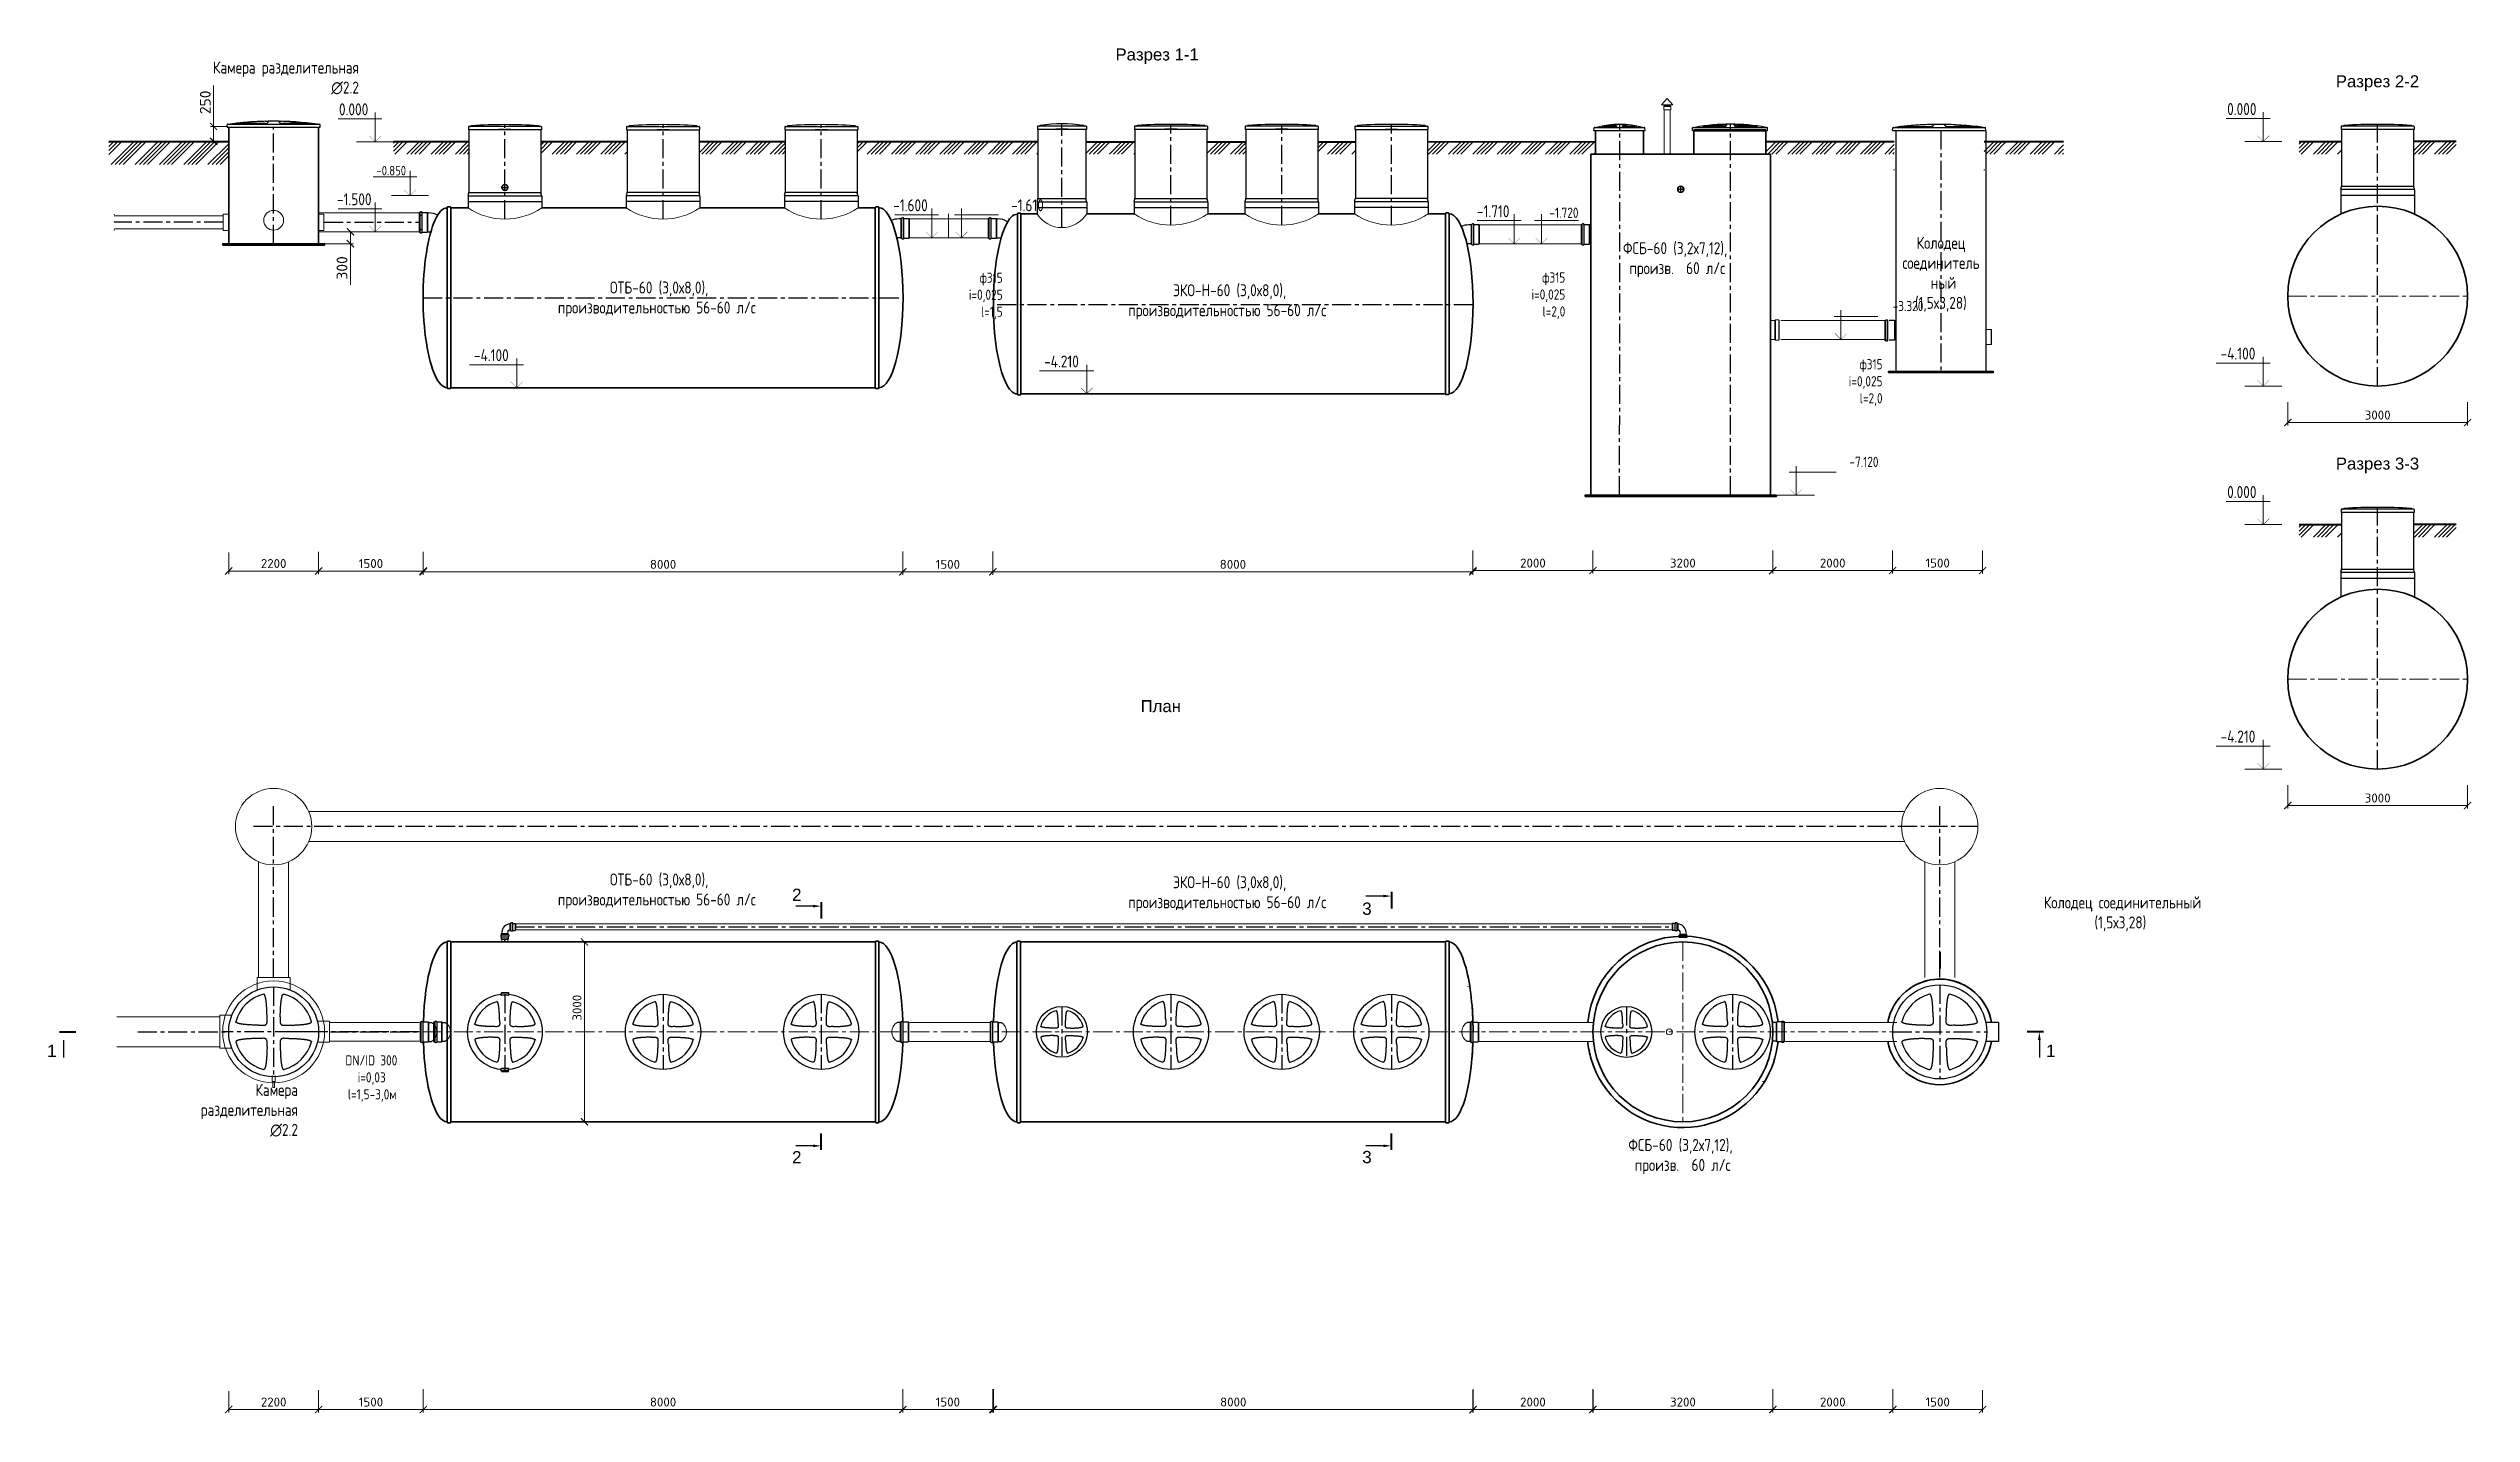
# Model space of a CAD drawing. Header units: millimetres. Extents: x 313506 to 417817, y -39276 to 9875.
# Drawn here: x 313506 to 353923, y -39276 to -16508 of the extents above; entities that cross this region are included whole.
import ezdxf

# ---------------------------------------------------------------- set-up
doc = ezdxf.new("R2010")
doc.units = ezdxf.units.MM
doc.linetypes.add('K5LT32784', pattern=[0])
doc.linetypes.add('осевая', pattern=[50.8, 31.75, -6.35, 6.35, -6.35])
doc.layers.add('Mitat', color=1, linetype='Continuous')
doc.layers.add('Системный слой', color=7, linetype='Continuous')
doc.layers.add('К0-элементы', color=7, linetype='Continuous', true_color=0x643232)
doc.layers.add('эколайн', color=7, linetype='Continuous', lineweight=30)
doc.styles.add('ARTEM Arial', font='simplex.shx')
doc.styles.add('ARTEM GOST', font='GOST_A.TTF')
doc.dimstyles.new('ARTEM', dxfattribs={"dimtxt": 70, "dimasz": 50, "dimexe": 35, "dimexo": 15, "dimgap": 10, "dimtad": 1, "dimdec": 0, "dimtxsty": 'ARTEM Arial', "dimcen": 2.5, "dimclrd": 7, "dimclre": 7, "dimclrt": 7, "dimadec": 0, "dimazin": 0, "dimtfac": 1, "dimtdec": 0, "dimtmove": 0, "dimatfit": 3, "dimfxl": 1, "dimlwd": 15, "dimlwe": 15, "dimarcsym": 0})

msp = doc.modelspace()

# ---------------------------------------------------------------- texts
at = {"color": 7, "lineweight": 25, "char_height": 200, "attachment_point": 3}
for s, insert in [('{\\fArial|b0|i0|c204|p34;Разрез \\fArial|b0|i0|c0|p34;1\\fArial|b0|i0|c204|p34;-\\fArial|b0|i0|c0|p34;1}', (332693.6, -16508)), ('{\\fArial|b0|i0|c204|p34;Разрез 2\\fArial|b0|i0|c0|p34;-\\fArial|b0|i0|c204|p34;2}', (353048.9, -16955.5)), ('{\\fArial|b0|i0|c204|p34;Разрез 3\\fArial|b0|i0|c0|p34;-\\fArial|b0|i0|c204|p34;3}', (353049.3, -23331.7)), ('{\\fArial|b0|i0|c204|p34;План}', (332396.5, -27377.2))]:
    msp.add_mtext(s, dxfattribs=dict(at, insert=insert))
at = {"lineweight": 20, "style": 'ARTEM GOST'}
for s, insert, char_height, width, attachment_point in [('Камера разделительная\\P∅2.2', (318684.9, -16726.8), 200, 3048.508, 3), ('\\pi771.98;0.000', (317579.3, -17423.5), 200, 2065.898, 1), ('\\pi771.98;0.000', (349074.5, -17418.2), 200, 2065.898, 1), ('\\pi56.772;-0.850', (318920, -18466.1), 160, 616.875, 1), ('\\pi739.81;-1.500', (317579.3, -18923.5), 200, 2065.898, 1), ('\\pi732.66;-1.600', (326864.3, -19023.5), 200, 2065.898, 1), ('-1.610', (330109.1, -19023.5), 200, 2065.898, 3), ('\\pi754.11;-1.710', (336579.2, -19123.5), 200, 2065.898, 1), ('-1.720', (339026.8, -19162.9), 170, 616.875, 3), ('\\pi264.78;ФСБ-60 (3,2х7,12), \\P\\pi372.06;произв.  60 л/с', (339503.8, -19738.9), 200, 2330.966, 1), ('\\pi26.996;Колодец \\P\\pi-208.82;соединитель\\P\\pi262.95;ный \\P\\pi-0.73782;(1,5х3,28)', (344640.4, -19651), 200, 854.707, 1), ('\\pi918.17;ОТБ-60 (3,0х8,0), \\P\\pi49.688;производительностью 56-60 л/с', (321953.3, -20395.3), 200, 3508.954, 1), ('ф315\\Pi=0,025\\Pl=1,5', (329422.5, -20247.2), 170, 1585.181, 3), ('\\pi796.65;ЭКО-Н-60 (3,0х8,0), \\P\\pi49.688;производительностью 56-60 л/с', (331467.7, -20440.8), 200, 3508.954, 1), ('ф315\\Pi=0,025\\Pl=2,0', (338807, -20243), 170, 1188.886, 3), ('-3.320', (344779.9, -20719.1), 170, 2065.898, 3), ('\\pi732.66;-4.100', (319870.8, -21523.5), 200, 2065.898, 1), ('\\pi732.66;-4.210', (329380.6, -21628.9), 200, 2065.898, 1), ('ф315\\Pi=0,025\\Pl=2,0', (344098.9, -21690.1), 170, 1585.181, 3), ('\\pi732.66;-4.100', (349004.9, -21496.7), 200, 2065.898, 1), ('-7.120', (344031, -23318.2), 170, 2065.898, 3), ('\\pi771.98;0.000', (349074.5, -23806.1), 200, 2065.898, 1), ('\\pi732.66;-4.210', (349004.9, -27884.7), 200, 2065.898, 1), ('\\pi918.17;ОТБ-60 (3,0х8,0), \\P\\pi49.688;производительностью 56-60 л/с', (321953.3, -30268.8), 200, 3508.954, 1), ('\\pi796.65;ЭКО-Н-60 (3,0х8,0), \\P\\pi49.688;производительностью 56-60 л/с', (331467.7, -30314.2), 200, 3508.954, 1), ('\\pi223.48;Колодец соединительный \\P\\pi1067.7;(1,5х3,28)', (346565.9, -30651.1), 200, 2991.638, 1), ('\\pi121.37;DN/ID 300\\P\\pi328.06;i=0,03\\P\\pi163.96;l=1,5-3,0м', (318335.7, -33299.6), 170, 1105.611, 1), ('Камера \\Pразделительная \\P∅2.2', (317668.4, -33778), 200, 3048.508, 3), ('\\pi264.77;ФСБ-60 (3,2х7,12), \\P\\pi372.06;произв.  60 л/с', (339593.7, -34696.6), 200, 2330.966, 1)]:
    msp.add_mtext(s, dxfattribs=dict(at, insert=insert, char_height=char_height, width=width, attachment_point=attachment_point))
at = {"color": 1, "lineweight": 25, "char_height": 204.75}
for s, insert, attachment_point in [('{\\fArial|b0|i0|c204|p34;2}', (326067.6, -30521.2), 3), ('{\\fArial|b0|i0|c204|p34;3}', (335577.3, -30753.1), 3), ('{\\fArial|b0|i0|c204|p34;1}', (313643.1, -33122), 3), ('{\\fArial|b0|i0|c0|p34;1}', (346826.7, -33122.1), 1), ('{\\fArial|b0|i0|c204|p34;2}', (326067.6, -35103.2), 9), ('{\\fArial|b0|i0|c204|p34;3}', (335577.3, -35102.9), 9)]:
    msp.add_mtext(s, dxfattribs=dict(at, insert=insert, attachment_point=attachment_point))

# ---------------------------------------------------------------- blocks, each defined once
blk = doc.blocks.new('_ArchTick')
at = {"color": 0, "linetype": 'ByBlock', "const_width": 0.15}
blk.add_lwpolyline([(-0.5, -0.5), (0.5, 0.5)], dxfattribs=at)
blk = doc.blocks.new('*D337')
at = {"color": 5, "lineweight": 15, "transparency": 16777216}
for p, q in [((318027, -19766), (318592, -19766)), ((318116, -19566), (318592, -19566)), ((318542, -19566), (318542, -19766)), ((318542, -19766), (318542, -20449))]:
    blk.add_line(p, q, dxfattribs=at)
at = {"layer": 'Defpoints', "color": 0, "lineweight": 20, "transparency": 16777216}
for p in [(318012, -19766), (318101, -19566), (318542, -19766)]:
    blk.add_point(p, dxfattribs=at)
at = {"color": 5, "lineweight": 15, "transparency": 16777216, "xscale": 120, "yscale": 120, "zscale": 120}
for p, rotation in [((318542, -19566), 90), ((318542, -19766), 270)]:
    blk.add_blockref('_ArchTick', p, dxfattribs=dict(at, rotation=rotation))
at = {"color": 7, "lineweight": 20, "transparency": 16777216, "insert": (318402, -20168), "char_height": 180, "attachment_point": 5, "rotation": 90, "style": 'ARTEM Arial'}
blk.add_mtext('300', dxfattribs=at)
blk = doc.blocks.new('*D338')
at = {"color": 5, "lineweight": 15, "transparency": 16777216}
for p, q in [((316261, -17808), (316261, -17125)), ((316498, -17808), (316211, -17808)), ((316498, -18058), (316211, -18058)), ((316261, -18058), (316261, -17808))]:
    blk.add_line(p, q, dxfattribs=at)
at = {"layer": 'Defpoints', "color": 0, "lineweight": 20, "transparency": 16777216}
for p in [(316261, -17808), (316513, -17808), (316513, -18058)]:
    blk.add_point(p, dxfattribs=at)
at = {"color": 5, "lineweight": 15, "transparency": 16777216, "xscale": 120, "yscale": 120, "zscale": 120}
for p, rotation in [((316261, -17808), 90), ((316261, -18058), 270)]:
    blk.add_blockref('_ArchTick', p, dxfattribs=dict(at, rotation=rotation))
at = {"color": 7, "lineweight": 20, "transparency": 16777216, "insert": (316121, -17406), "char_height": 180, "attachment_point": 5, "rotation": 90, "style": 'ARTEM Arial'}
blk.add_mtext('250', dxfattribs=at)
blk = doc.blocks.new('*D339')
at = {"color": 7, "lineweight": 15, "transparency": 16777216}
for p, q in [((319757, -24901), (319757, -25287)), ((327757, -24914), (327757, -25287)), ((327757, -25237), (319757, -25237))]:
    blk.add_line(p, q, dxfattribs=at)
at = {"layer": 'Defpoints', "color": 0, "lineweight": 20, "transparency": 16777216}
for p in [(319757, -24886), (327757, -24899), (319757, -25237)]:
    blk.add_point(p, dxfattribs=at)
at = {"color": 7, "lineweight": 15, "transparency": 16777216, "xscale": 120, "yscale": 120, "zscale": 120, "rotation": 180}
blk.add_blockref('_ArchTick', (319757, -25237), dxfattribs=at)
at = {"color": 7, "lineweight": 15, "transparency": 16777216, "xscale": 120, "yscale": 120, "zscale": 120}
blk.add_blockref('_ArchTick', (327757, -25237), dxfattribs=at)
at = {"color": 7, "lineweight": 20, "transparency": 16777216, "insert": (323757, -25112), "char_height": 150, "attachment_point": 5, "style": 'ARTEM Arial'}
blk.add_mtext('8000', dxfattribs=at)
blk = doc.blocks.new('*D341')
at = {"color": 7, "lineweight": 15, "transparency": 16777216}
for p, q in [((327757, -24899), (327757, -25287)), ((329257, -24899), (329257, -25287)), ((329257, -25237), (327757, -25237))]:
    blk.add_line(p, q, dxfattribs=at)
at = {"layer": 'Defpoints', "color": 0, "lineweight": 20, "transparency": 16777216}
for p in [(327757, -24884), (329257, -24884), (327757, -25237)]:
    blk.add_point(p, dxfattribs=at)
at = {"color": 7, "lineweight": 15, "transparency": 16777216, "xscale": 120, "yscale": 120, "zscale": 120, "rotation": 180}
blk.add_blockref('_ArchTick', (327757, -25237), dxfattribs=at)
at = {"color": 7, "lineweight": 15, "transparency": 16777216, "xscale": 120, "yscale": 120, "zscale": 120}
blk.add_blockref('_ArchTick', (329257, -25237), dxfattribs=at)
at = {"color": 7, "lineweight": 20, "transparency": 16777216, "insert": (328507, -25112), "char_height": 150, "attachment_point": 5, "style": 'ARTEM Arial'}
blk.add_mtext('1500', dxfattribs=at)
blk = doc.blocks.new('*D342')
at = {"color": 7, "lineweight": 15, "transparency": 16777216}
for p, q in [((339267, -24879), (339267, -25266)), ((342267, -24879), (342267, -25266)), ((342267, -25216), (339267, -25216))]:
    blk.add_line(p, q, dxfattribs=at)
at = {"layer": 'Defpoints', "color": 0, "lineweight": 20, "transparency": 16777216}
for p in [(339267, -24864), (342267, -24864), (339267, -25216)]:
    blk.add_point(p, dxfattribs=at)
at = {"color": 7, "lineweight": 15, "transparency": 16777216, "xscale": 120, "yscale": 120, "zscale": 120, "rotation": 180}
blk.add_blockref('_ArchTick', (339267, -25216), dxfattribs=at)
at = {"color": 7, "lineweight": 15, "transparency": 16777216, "xscale": 120, "yscale": 120, "zscale": 120}
blk.add_blockref('_ArchTick', (342267, -25216), dxfattribs=at)
at = {"color": 7, "lineweight": 20, "transparency": 16777216, "insert": (340767, -25091), "char_height": 150, "attachment_point": 5, "style": 'ARTEM Arial'}
blk.add_mtext('3200', dxfattribs=at)
blk = doc.blocks.new('*D343')
at = {"color": 7, "lineweight": 15, "transparency": 16777216}
for p, q in [((337267, -24879), (337267, -25266)), ((339267, -24879), (339267, -25266)), ((339267, -25216), (337267, -25216))]:
    blk.add_line(p, q, dxfattribs=at)
at = {"layer": 'Defpoints', "color": 0, "lineweight": 20, "transparency": 16777216}
for p in [(337267, -24864), (339267, -24864), (337267, -25216)]:
    blk.add_point(p, dxfattribs=at)
at = {"color": 7, "lineweight": 15, "transparency": 16777216, "xscale": 120, "yscale": 120, "zscale": 120, "rotation": 180}
blk.add_blockref('_ArchTick', (337267, -25216), dxfattribs=at)
at = {"color": 7, "lineweight": 15, "transparency": 16777216, "xscale": 120, "yscale": 120, "zscale": 120}
blk.add_blockref('_ArchTick', (339267, -25216), dxfattribs=at)
at = {"color": 7, "lineweight": 20, "transparency": 16777216, "insert": (338267, -25091), "char_height": 150, "attachment_point": 5, "style": 'ARTEM Arial'}
blk.add_mtext('2000', dxfattribs=at)
blk = doc.blocks.new('*D344')
at = {"color": 7, "lineweight": 15, "transparency": 16777216}
for p, q in [((327757, -38872), (327757, -39259)), ((329257, -38872), (329257, -39259)), ((329257, -39209), (327757, -39209))]:
    blk.add_line(p, q, dxfattribs=at)
at = {"layer": 'Defpoints', "color": 0, "lineweight": 20, "transparency": 16777216}
for p in [(327757, -38857), (329257, -38857), (327757, -39209)]:
    blk.add_point(p, dxfattribs=at)
at = {"color": 7, "lineweight": 15, "transparency": 16777216, "xscale": 120, "yscale": 120, "zscale": 120, "rotation": 180}
blk.add_blockref('_ArchTick', (327757, -39209), dxfattribs=at)
at = {"color": 7, "lineweight": 15, "transparency": 16777216, "xscale": 120, "yscale": 120, "zscale": 120}
blk.add_blockref('_ArchTick', (329257, -39209), dxfattribs=at)
at = {"color": 7, "lineweight": 20, "transparency": 16777216, "insert": (328507, -39084), "char_height": 150, "attachment_point": 5, "style": 'ARTEM Arial'}
blk.add_mtext('1500', dxfattribs=at)
blk = doc.blocks.new('*D345')
at = {"color": 7, "lineweight": 15, "transparency": 16777216}
for p, q in [((319757, -38872), (319757, -39259)), ((327757, -38887), (327757, -39259)), ((327757, -39209), (319757, -39209))]:
    blk.add_line(p, q, dxfattribs=at)
at = {"layer": 'Defpoints', "color": 0, "lineweight": 20, "transparency": 16777216}
for p in [(319757, -38857), (327757, -38872), (319757, -39209)]:
    blk.add_point(p, dxfattribs=at)
at = {"color": 7, "lineweight": 15, "transparency": 16777216, "xscale": 120, "yscale": 120, "zscale": 120, "rotation": 180}
blk.add_blockref('_ArchTick', (319757, -39209), dxfattribs=at)
at = {"color": 7, "lineweight": 15, "transparency": 16777216, "xscale": 120, "yscale": 120, "zscale": 120}
blk.add_blockref('_ArchTick', (327757, -39209), dxfattribs=at)
at = {"color": 7, "lineweight": 20, "transparency": 16777216, "insert": (323757, -39084), "char_height": 150, "attachment_point": 5, "style": 'ARTEM Arial'}
blk.add_mtext('8000', dxfattribs=at)
blk = doc.blocks.new('*D346')
at = {"color": 7, "lineweight": 15, "transparency": 16777216}
for p, q in [((329268, -38872), (329268, -39259)), ((337268, -38872), (337268, -39259)), ((337268, -39209), (329268, -39209))]:
    blk.add_line(p, q, dxfattribs=at)
at = {"layer": 'Defpoints', "color": 0, "lineweight": 20, "transparency": 16777216}
for p in [(329268, -38857), (337268, -38857), (329268, -39209)]:
    blk.add_point(p, dxfattribs=at)
at = {"color": 7, "lineweight": 15, "transparency": 16777216, "xscale": 120, "yscale": 120, "zscale": 120, "rotation": 180}
blk.add_blockref('_ArchTick', (329268, -39209), dxfattribs=at)
at = {"color": 7, "lineweight": 15, "transparency": 16777216, "xscale": 120, "yscale": 120, "zscale": 120}
blk.add_blockref('_ArchTick', (337268, -39209), dxfattribs=at)
at = {"color": 7, "lineweight": 20, "transparency": 16777216, "insert": (333268, -39084), "char_height": 150, "attachment_point": 5, "style": 'ARTEM Arial'}
blk.add_mtext('8000', dxfattribs=at)
blk = doc.blocks.new('*D347')
at = {"color": 7, "lineweight": 15, "transparency": 16777216}
for p, q in [((327757, -38872), (327757, -39259)), ((329257, -38872), (329257, -39259)), ((329257, -39209), (327757, -39209))]:
    blk.add_line(p, q, dxfattribs=at)
at = {"layer": 'Defpoints', "color": 0, "lineweight": 20, "transparency": 16777216}
for p in [(327757, -38857), (329257, -38857), (327757, -39209)]:
    blk.add_point(p, dxfattribs=at)
at = {"color": 7, "lineweight": 15, "transparency": 16777216, "xscale": 120, "yscale": 120, "zscale": 120, "rotation": 180}
blk.add_blockref('_ArchTick', (327757, -39209), dxfattribs=at)
at = {"color": 7, "lineweight": 15, "transparency": 16777216, "xscale": 120, "yscale": 120, "zscale": 120}
blk.add_blockref('_ArchTick', (329257, -39209), dxfattribs=at)
at = {"color": 7, "lineweight": 20, "transparency": 16777216, "insert": (328507, -39084), "char_height": 150, "attachment_point": 5, "style": 'ARTEM Arial'}
blk.add_mtext('1500', dxfattribs=at)
blk = doc.blocks.new('*D348')
at = {"color": 7, "lineweight": 15, "transparency": 16777216}
for p, q in [((320232, -31410), (322497, -31410)), ((322447, -31410), (322447, -34410)), ((320232, -34410), (322497, -34410))]:
    blk.add_line(p, q, dxfattribs=at)
at = {"layer": 'Defpoints', "color": 0, "lineweight": 20, "transparency": 16777216}
for p in [(320217, -31410), (320217, -34410), (322447, -34410)]:
    blk.add_point(p, dxfattribs=at)
at = {"color": 7, "lineweight": 15, "transparency": 16777216, "xscale": 120, "yscale": 120, "zscale": 120}
for p, rotation in [((322447, -31410), 90), ((322447, -34410), 270)]:
    blk.add_blockref('_ArchTick', p, dxfattribs=dict(at, rotation=rotation))
at = {"color": 7, "lineweight": 20, "transparency": 16777216, "insert": (322322, -32507), "char_height": 150, "attachment_point": 5, "rotation": 90, "style": 'ARTEM Arial'}
blk.add_mtext('3000', dxfattribs=at)
blk = doc.blocks.new('*D349')
at = {"color": 7, "lineweight": 15, "transparency": 16777216}
for p, q in [((339269, -38884), (339269, -39259)), ((342269, -38872), (342269, -39259)), ((342269, -39209), (339269, -39209))]:
    blk.add_line(p, q, dxfattribs=at)
at = {"layer": 'Defpoints', "color": 0, "lineweight": 20, "transparency": 16777216}
for p in [(339269, -38869), (342269, -38857), (339269, -39209)]:
    blk.add_point(p, dxfattribs=at)
at = {"color": 7, "lineweight": 15, "transparency": 16777216, "xscale": 120, "yscale": 120, "zscale": 120, "rotation": 180}
blk.add_blockref('_ArchTick', (339269, -39209), dxfattribs=at)
at = {"color": 7, "lineweight": 15, "transparency": 16777216, "xscale": 120, "yscale": 120, "zscale": 120}
blk.add_blockref('_ArchTick', (342269, -39209), dxfattribs=at)
at = {"color": 7, "lineweight": 20, "transparency": 16777216, "insert": (340769, -39084), "char_height": 150, "attachment_point": 5, "style": 'ARTEM Arial'}
blk.add_mtext('3200', dxfattribs=at)
blk = doc.blocks.new('*D350')
at = {"color": 7, "lineweight": 15, "transparency": 16777216}
for p, q in [((342268, -38887), (342268, -39259)), ((344268, -38872), (344268, -39259)), ((344268, -39209), (342268, -39209))]:
    blk.add_line(p, q, dxfattribs=at)
at = {"layer": 'Defpoints', "color": 0, "lineweight": 20, "transparency": 16777216}
for p in [(342268, -38872), (344268, -38857), (342268, -39209)]:
    blk.add_point(p, dxfattribs=at)
at = {"color": 7, "lineweight": 15, "transparency": 16777216, "xscale": 120, "yscale": 120, "zscale": 120, "rotation": 180}
blk.add_blockref('_ArchTick', (342268, -39209), dxfattribs=at)
at = {"color": 7, "lineweight": 15, "transparency": 16777216, "xscale": 120, "yscale": 120, "zscale": 120}
blk.add_blockref('_ArchTick', (344268, -39209), dxfattribs=at)
at = {"color": 7, "lineweight": 20, "transparency": 16777216, "insert": (343268, -39084), "char_height": 150, "attachment_point": 5, "style": 'ARTEM Arial'}
blk.add_mtext('2000', dxfattribs=at)
blk = doc.blocks.new('*D351')
at = {"color": 7, "lineweight": 15, "transparency": 16777216}
for p, q in [((344268, -38902), (344268, -39259)), ((345768, -38887), (345768, -39259)), ((345768, -39209), (344268, -39209))]:
    blk.add_line(p, q, dxfattribs=at)
at = {"layer": 'Defpoints', "color": 0, "lineweight": 20, "transparency": 16777216}
for p in [(344268, -38887), (345768, -38872), (344268, -39209)]:
    blk.add_point(p, dxfattribs=at)
at = {"color": 7, "lineweight": 15, "transparency": 16777216, "xscale": 120, "yscale": 120, "zscale": 120, "rotation": 180}
blk.add_blockref('_ArchTick', (344268, -39209), dxfattribs=at)
at = {"color": 7, "lineweight": 15, "transparency": 16777216, "xscale": 120, "yscale": 120, "zscale": 120}
blk.add_blockref('_ArchTick', (345768, -39209), dxfattribs=at)
at = {"color": 7, "lineweight": 20, "transparency": 16777216, "insert": (345018, -39084), "char_height": 150, "attachment_point": 5, "style": 'ARTEM Arial'}
blk.add_mtext('1500', dxfattribs=at)
blk = doc.blocks.new('*D352')
at = {"color": 7, "lineweight": 15, "transparency": 16777216}
for p, q in [((344267, -24894), (344267, -25266)), ((345768, -24879), (345768, -25266)), ((345768, -25216), (344267, -25216))]:
    blk.add_line(p, q, dxfattribs=at)
at = {"layer": 'Defpoints', "color": 0, "lineweight": 20, "transparency": 16777216}
for p in [(344267, -24879), (345768, -24864), (344267, -25216)]:
    blk.add_point(p, dxfattribs=at)
at = {"color": 7, "lineweight": 15, "transparency": 16777216, "xscale": 120, "yscale": 120, "zscale": 120, "rotation": 180}
blk.add_blockref('_ArchTick', (344267, -25216), dxfattribs=at)
at = {"color": 7, "lineweight": 15, "transparency": 16777216, "xscale": 120, "yscale": 120, "zscale": 120}
blk.add_blockref('_ArchTick', (345768, -25216), dxfattribs=at)
at = {"color": 7, "lineweight": 20, "transparency": 16777216, "insert": (345018, -25091), "char_height": 150, "attachment_point": 5, "style": 'ARTEM Arial'}
blk.add_mtext('1500', dxfattribs=at)
blk = doc.blocks.new('*D353')
at = {"color": 7, "lineweight": 15, "transparency": 16777216}
for p, q in [((342267, -24894), (342267, -25266)), ((344267, -24879), (344267, -25266)), ((344267, -25216), (342267, -25216))]:
    blk.add_line(p, q, dxfattribs=at)
at = {"layer": 'Defpoints', "color": 0, "lineweight": 20, "transparency": 16777216}
for p in [(342267, -24879), (344267, -24864), (342267, -25216)]:
    blk.add_point(p, dxfattribs=at)
at = {"color": 7, "lineweight": 15, "transparency": 16777216, "xscale": 120, "yscale": 120, "zscale": 120, "rotation": 180}
blk.add_blockref('_ArchTick', (342267, -25216), dxfattribs=at)
at = {"color": 7, "lineweight": 15, "transparency": 16777216, "xscale": 120, "yscale": 120, "zscale": 120}
blk.add_blockref('_ArchTick', (344267, -25216), dxfattribs=at)
at = {"color": 7, "lineweight": 20, "transparency": 16777216, "insert": (343267, -25091), "char_height": 150, "attachment_point": 5, "style": 'ARTEM Arial'}
blk.add_mtext('2000', dxfattribs=at)
blk = doc.blocks.new('*D354')
at = {"color": 7, "lineweight": 15, "transparency": 16777216}
for p, q in [((337267, -38887), (337267, -39259)), ((339267, -38872), (339267, -39259)), ((339267, -39209), (337267, -39209))]:
    blk.add_line(p, q, dxfattribs=at)
at = {"layer": 'Defpoints', "color": 0, "lineweight": 20, "transparency": 16777216}
for p in [(337267, -38872), (339267, -38857), (337267, -39209)]:
    blk.add_point(p, dxfattribs=at)
at = {"color": 7, "lineweight": 15, "transparency": 16777216, "xscale": 120, "yscale": 120, "zscale": 120, "rotation": 180}
blk.add_blockref('_ArchTick', (337267, -39209), dxfattribs=at)
at = {"color": 7, "lineweight": 15, "transparency": 16777216, "xscale": 120, "yscale": 120, "zscale": 120}
blk.add_blockref('_ArchTick', (339267, -39209), dxfattribs=at)
at = {"color": 7, "lineweight": 20, "transparency": 16777216, "insert": (338267, -39084), "char_height": 150, "attachment_point": 5, "style": 'ARTEM Arial'}
blk.add_mtext('2000', dxfattribs=at)
blk = doc.blocks.new('*D355')
at = {"color": 7, "lineweight": 15, "transparency": 16777216}
for p, q in [((350857, -22410), (350857, -22797)), ((353857, -22410), (353857, -22797)), ((353857, -22747), (350857, -22747))]:
    blk.add_line(p, q, dxfattribs=at)
at = {"layer": 'Defpoints', "color": 0, "lineweight": 20, "transparency": 16777216}
for p in [(350857, -22395), (353857, -22395), (350857, -22747)]:
    blk.add_point(p, dxfattribs=at)
at = {"color": 7, "lineweight": 15, "transparency": 16777216, "xscale": 120, "yscale": 120, "zscale": 120, "rotation": 180}
blk.add_blockref('_ArchTick', (350857, -22747), dxfattribs=at)
at = {"color": 7, "lineweight": 15, "transparency": 16777216, "xscale": 120, "yscale": 120, "zscale": 120}
blk.add_blockref('_ArchTick', (353857, -22747), dxfattribs=at)
at = {"color": 7, "lineweight": 20, "transparency": 16777216, "insert": (352357, -22622), "char_height": 150, "attachment_point": 5, "style": 'ARTEM Arial'}
blk.add_mtext('3000', dxfattribs=at)
blk = doc.blocks.new('*D356')
at = {"color": 7, "lineweight": 15, "transparency": 16777216}
for p, q in [((350857, -28798), (350857, -29185)), ((353857, -28798), (353857, -29185)), ((353857, -29135), (350857, -29135))]:
    blk.add_line(p, q, dxfattribs=at)
at = {"layer": 'Defpoints', "color": 0, "lineweight": 20, "transparency": 16777216}
for p in [(350857, -28783), (353857, -28783), (350857, -29135)]:
    blk.add_point(p, dxfattribs=at)
at = {"color": 7, "lineweight": 15, "transparency": 16777216, "xscale": 120, "yscale": 120, "zscale": 120, "rotation": 180}
blk.add_blockref('_ArchTick', (350857, -29135), dxfattribs=at)
at = {"color": 7, "lineweight": 15, "transparency": 16777216, "xscale": 120, "yscale": 120, "zscale": 120}
blk.add_blockref('_ArchTick', (353857, -29135), dxfattribs=at)
at = {"color": 7, "lineweight": 20, "transparency": 16777216, "insert": (352357, -29010), "char_height": 150, "attachment_point": 5, "style": 'ARTEM Arial'}
blk.add_mtext('3000', dxfattribs=at)
blk = doc.blocks.new('*D397')
at = {"color": 7, "lineweight": 15, "transparency": 16777216}
for p, q in [((318012, -38902), (318012, -39259)), ((319757, -38887), (319757, -39259)), ((319757, -39209), (318012, -39209))]:
    blk.add_line(p, q, dxfattribs=at)
at = {"layer": 'Defpoints', "color": 0, "lineweight": 20, "transparency": 16777216}
for p in [(318012, -38887), (319757, -38872), (318012, -39209)]:
    blk.add_point(p, dxfattribs=at)
at = {"color": 7, "lineweight": 15, "transparency": 16777216, "xscale": 120, "yscale": 120, "zscale": 120, "rotation": 180}
blk.add_blockref('_ArchTick', (318012, -39209), dxfattribs=at)
at = {"color": 7, "lineweight": 15, "transparency": 16777216, "xscale": 120, "yscale": 120, "zscale": 120}
blk.add_blockref('_ArchTick', (319757, -39209), dxfattribs=at)
at = {"color": 7, "lineweight": 20, "transparency": 16777216, "insert": (318885, -39084), "char_height": 150, "attachment_point": 5, "style": 'ARTEM Arial'}
blk.add_mtext('1500', dxfattribs=at)
blk = doc.blocks.new('*D398')
at = {"color": 7, "lineweight": 15, "transparency": 16777216}
for p, q in [((316512, -38902), (316512, -39259)), ((318012, -38887), (318012, -39259)), ((318012, -39209), (316512, -39209))]:
    blk.add_line(p, q, dxfattribs=at)
at = {"layer": 'Defpoints', "color": 0, "lineweight": 20, "transparency": 16777216}
for p in [(316512, -38887), (318012, -38872), (316512, -39209)]:
    blk.add_point(p, dxfattribs=at)
at = {"color": 7, "lineweight": 15, "transparency": 16777216, "xscale": 120, "yscale": 120, "zscale": 120, "rotation": 180}
blk.add_blockref('_ArchTick', (316512, -39209), dxfattribs=at)
at = {"color": 7, "lineweight": 15, "transparency": 16777216, "xscale": 120, "yscale": 120, "zscale": 120}
blk.add_blockref('_ArchTick', (318012, -39209), dxfattribs=at)
at = {"color": 7, "lineweight": 20, "transparency": 16777216, "insert": (317262, -39084), "char_height": 150, "attachment_point": 5, "style": 'ARTEM Arial'}
blk.add_mtext('2200', dxfattribs=at)
blk = doc.blocks.new('*D399')
at = {"color": 7, "lineweight": 15, "transparency": 16777216}
for p, q in [((318012, -24916), (318012, -25274)), ((319757, -24901), (319757, -25274)), ((319757, -25224), (318012, -25224))]:
    blk.add_line(p, q, dxfattribs=at)
at = {"layer": 'Defpoints', "color": 0, "lineweight": 20, "transparency": 16777216}
for p in [(318012, -24901), (319757, -24886), (318012, -25224)]:
    blk.add_point(p, dxfattribs=at)
at = {"color": 7, "lineweight": 15, "transparency": 16777216, "xscale": 120, "yscale": 120, "zscale": 120, "rotation": 180}
blk.add_blockref('_ArchTick', (318012, -25224), dxfattribs=at)
at = {"color": 7, "lineweight": 15, "transparency": 16777216, "xscale": 120, "yscale": 120, "zscale": 120}
blk.add_blockref('_ArchTick', (319757, -25224), dxfattribs=at)
at = {"color": 7, "lineweight": 20, "transparency": 16777216, "insert": (318885, -25099), "char_height": 150, "attachment_point": 5, "style": 'ARTEM Arial'}
blk.add_mtext('1500', dxfattribs=at)
blk = doc.blocks.new('*D400')
at = {"color": 7, "lineweight": 15, "transparency": 16777216}
for p, q in [((316512, -24916), (316512, -25274)), ((318012, -24901), (318012, -25274)), ((318012, -25224), (316512, -25224))]:
    blk.add_line(p, q, dxfattribs=at)
at = {"layer": 'Defpoints', "color": 0, "lineweight": 20, "transparency": 16777216}
for p in [(316512, -24901), (318012, -24886), (316512, -25224)]:
    blk.add_point(p, dxfattribs=at)
at = {"color": 7, "lineweight": 15, "transparency": 16777216, "xscale": 120, "yscale": 120, "zscale": 120, "rotation": 180}
blk.add_blockref('_ArchTick', (316512, -25224), dxfattribs=at)
at = {"color": 7, "lineweight": 15, "transparency": 16777216, "xscale": 120, "yscale": 120, "zscale": 120}
blk.add_blockref('_ArchTick', (318012, -25224), dxfattribs=at)
at = {"color": 7, "lineweight": 20, "transparency": 16777216, "insert": (317262, -25099), "char_height": 150, "attachment_point": 5, "style": 'ARTEM Arial'}
blk.add_mtext('2200', dxfattribs=at)
blk = doc.blocks.new('*D405')
at = {"color": 7, "lineweight": 15, "transparency": 16777216}
for p, q in [((329257, -24914), (329257, -25287)), ((337267, -24894), (337267, -25287)), ((337267, -25237), (329257, -25237))]:
    blk.add_line(p, q, dxfattribs=at)
at = {"layer": 'Defpoints', "color": 0, "lineweight": 20, "transparency": 16777216}
for p in [(329257, -24899), (337267, -24879), (329257, -25237)]:
    blk.add_point(p, dxfattribs=at)
at = {"color": 7, "lineweight": 15, "transparency": 16777216, "xscale": 120, "yscale": 120, "zscale": 120, "rotation": 180}
blk.add_blockref('_ArchTick', (329257, -25237), dxfattribs=at)
at = {"color": 7, "lineweight": 15, "transparency": 16777216, "xscale": 120, "yscale": 120, "zscale": 120}
blk.add_blockref('_ArchTick', (337267, -25237), dxfattribs=at)
at = {"color": 7, "lineweight": 20, "transparency": 16777216, "insert": (333262, -25112), "char_height": 150, "attachment_point": 5, "style": 'ARTEM Arial'}
blk.add_mtext('8000', dxfattribs=at)

# ---------------------------------------------------------------- dimensions: what is measured, and where the dimension line sits
at = {"lineweight": 20}
for base, p1, p2, angle, override, picture, middle in [((316260.9, -17807.5), (316512.6, -18057.5), (316512.6, -17807.5), 90, {"dimtxt": 180, "dimasz": 120, "dimexe": 50, "dimgap": 50, "dimblk1": 'ArchTick', "dimblk2": 'ArchTick', "dimsah": 1, "dimclrd": 5, "dimclre": 5}, '*D338', (316120.9, -17406.1)), ((350856.6, -22746.9), (353856.6, -22394.6), (350856.6, -22394.6), 180, {"dimtxt": 150, "dimasz": 120, "dimexe": 50, "dimgap": 50, "dimblk1": 'ArchTick', "dimblk2": 'ArchTick', "dimsah": 1}, '*D355', (352356.6, -22621.9)), ((319757.5, -25236.6), (327757.5, -24899.2), (319757.5, -24886.5), 180, {"dimtxt": 150, "dimasz": 120, "dimexe": 50, "dimgap": 50, "dimblk1": 'ArchTick', "dimblk2": 'ArchTick', "dimsah": 1}, '*D339', (323757.5, -25111.6)), ((327757.5, -25236.6), (329257.5, -24884.2), (327757.5, -24884.2), 180, {"dimtxt": 150, "dimasz": 120, "dimexe": 50, "dimgap": 50, "dimblk1": 'ArchTick', "dimblk2": 'ArchTick', "dimsah": 1}, '*D341', (328507.5, -25111.6)), ((337267.3, -25216.2), (339267.3, -24863.9), (337267.3, -24863.9), 180, {"dimtxt": 150, "dimasz": 120, "dimexe": 50, "dimgap": 50, "dimblk1": 'ArchTick', "dimblk2": 'ArchTick', "dimsah": 1}, '*D343', (338267.3, -25091.2)), ((342267.3, -25216.2), (344267.3, -24863.9), (342267.3, -24878.9), 180, {"dimtxt": 150, "dimasz": 120, "dimexe": 50, "dimgap": 50, "dimblk1": 'ArchTick', "dimblk2": 'ArchTick', "dimsah": 1}, '*D353', (343267.3, -25091.2)), ((344267.3, -25216.2), (345767.7, -24863.9), (344267.3, -24878.9), 180, {"dimtxt": 150, "dimasz": 120, "dimexe": 50, "dimgap": 50, "dimblk1": 'ArchTick', "dimblk2": 'ArchTick', "dimsah": 1}, '*D352', (345017.5, -25091.2)), ((350856.6, -29134.9), (353856.6, -28782.5), (350856.6, -28782.5), 180, {"dimtxt": 150, "dimasz": 120, "dimexe": 50, "dimgap": 50, "dimblk1": 'ArchTick', "dimblk2": 'ArchTick', "dimsah": 1}, '*D356', (352356.6, -29009.9)), ((319757.5, -39209.3), (327757.5, -38872), (319757.5, -38857), 180, {"dimtxt": 150, "dimasz": 120, "dimexe": 50, "dimgap": 50, "dimblk1": 'ArchTick', "dimblk2": 'ArchTick', "dimsah": 1}, '*D345', (323757.5, -39084.3)), ((327757.5, -39209.3), (329257.5, -38857), (327757.5, -38857), 180, {"dimtxt": 150, "dimasz": 120, "dimexe": 50, "dimgap": 50, "dimblk1": 'ArchTick', "dimblk2": 'ArchTick', "dimsah": 1}, '*D344', (328507.5, -39084.3)), ((327757.5, -39209.3), (329257.5, -38857), (327757.5, -38857), 180, {"dimtxt": 150, "dimasz": 120, "dimexe": 50, "dimgap": 50, "dimblk1": 'ArchTick', "dimblk2": 'ArchTick', "dimsah": 1}, '*D347', (328507.5, -39084.3)), ((329267.8, -39209.3), (337268.1, -38857), (329267.8, -38857), 180, {"dimtxt": 150, "dimasz": 120, "dimexe": 50, "dimgap": 50, "dimblk1": 'ArchTick', "dimblk2": 'ArchTick', "dimsah": 1}, '*D346', (333268, -39084.3)), ((337267.1, -39209.3), (339267.1, -38857), (337267.1, -38872), 180, {"dimtxt": 150, "dimasz": 120, "dimexe": 50, "dimgap": 50, "dimblk1": 'ArchTick', "dimblk2": 'ArchTick', "dimsah": 1}, '*D354', (338267.1, -39084.3)), ((342268.1, -39209.3), (344268.1, -38857), (342268.1, -38872), 180, {"dimtxt": 150, "dimasz": 120, "dimexe": 50, "dimgap": 50, "dimblk1": 'ArchTick', "dimblk2": 'ArchTick', "dimsah": 1}, '*D350', (343268.1, -39084.3)), ((344268.1, -39209.3), (345768.4, -38872), (344268.1, -38887), 180, {"dimtxt": 150, "dimasz": 120, "dimexe": 50, "dimgap": 50, "dimblk1": 'ArchTick', "dimblk2": 'ArchTick', "dimsah": 1}, '*D351', (345018.3, -39084.3))]:
    dim = msp.add_linear_dim(base=base, p1=p1, p2=p2, angle=angle, dimstyle='ARTEM', override=override, dxfattribs=at)
    dim.commit()
    dim.dimension.update_dxf_attribs({"geometry": picture, "text_midpoint": middle})
for base, p1, p2, angle, text, override, picture, middle in [((318541.9, -19766.1), (318101.3, -19565.8), (318011.9, -19766.1), 90, '300', {"dimtxt": 180, "dimasz": 120, "dimexe": 50, "dimgap": 50, "dimblk1": 'ArchTick', "dimblk2": 'ArchTick', "dimsah": 1, "dimclrd": 5, "dimclre": 5}, '*D337', (318401.9, -20167.6)), ((316511.9, -25223.8), (318011.9, -24886.5), (316511.9, -24901.5), 180, '2200', {"dimtxt": 150, "dimasz": 120, "dimexe": 50, "dimgap": 50, "dimblk1": 'ArchTick', "dimblk2": 'ArchTick', "dimsah": 1}, '*D400', (317261.9, -25098.8)), ((318011.9, -25223.8), (319757.5, -24886.5), (318011.9, -24901.5), 180, '1500', {"dimtxt": 150, "dimasz": 120, "dimexe": 50, "dimgap": 50, "dimblk1": 'ArchTick', "dimblk2": 'ArchTick', "dimsah": 1}, '*D399', (318884.7, -25098.8)), ((329257.5, -25236.6), (337267.3, -24878.9), (329257.5, -24899.2), 180, '8000', {"dimtxt": 150, "dimasz": 120, "dimexe": 50, "dimgap": 50, "dimblk1": 'ArchTick', "dimblk2": 'ArchTick', "dimsah": 1}, '*D405', (333262.4, -25111.6)), ((339267.3, -25216.2), (342267.3, -24863.9), (339267.3, -24863.9), 180, '3200', {"dimtxt": 150, "dimasz": 120, "dimexe": 50, "dimgap": 50, "dimblk1": 'ArchTick', "dimblk2": 'ArchTick', "dimsah": 1}, '*D342', (340767.3, -25091.2)), ((316511.9, -39209.3), (318011.9, -38872), (316511.9, -38887), 180, '2200', {"dimtxt": 150, "dimasz": 120, "dimexe": 50, "dimgap": 50, "dimblk1": 'ArchTick', "dimblk2": 'ArchTick', "dimsah": 1}, '*D398', (317261.9, -39084.3)), ((318011.9, -39209.3), (319757.5, -38872), (318011.9, -38887), 180, '1500', {"dimtxt": 150, "dimasz": 120, "dimexe": 50, "dimgap": 50, "dimblk1": 'ArchTick', "dimblk2": 'ArchTick', "dimsah": 1}, '*D397', (318884.7, -39084.3)), ((339269.1, -39209.3), (342269.1, -38857), (339269.1, -38869.2), 180, '3200', {"dimtxt": 150, "dimasz": 120, "dimexe": 50, "dimgap": 50, "dimblk1": 'ArchTick', "dimblk2": 'ArchTick', "dimsah": 1}, '*D349', (340769.1, -39084.3))]:
    dim = msp.add_linear_dim(base=base, p1=p1, p2=p2, angle=angle, text=text, dimstyle='ARTEM', override=override, dxfattribs=at)
    dim.commit()
    dim.dimension.update_dxf_attribs({"geometry": picture, "text_midpoint": middle})
dim = msp.add_linear_dim(base=(322446.7, -34410.4), p1=(320217.5, -31410.4), p2=(320217.5, -34410.4), angle=90, dimstyle='ARTEM', override={"dimtxt": 150, "dimasz": 120, "dimexe": 50, "dimgap": 50, "dimblk1": 'ArchTick', "dimblk2": 'ArchTick', "dimsah": 1}, dxfattribs=at)
dim.commit()
dim.dimension.update_dxf_attribs({"geometry": '*D348', "text_midpoint": (322446.7, -32506.8), "dimtype": 160})

# ---------------------------------------------------------------- hatches: boundary and pattern name
at = {"lineweight": 20}
h = msp.add_hatch(dxfattribs=at)
h.set_pattern_fill('ANSI34', color=253, scale=15, style=0)
h.set_pattern_definition([(45, (-27852.65, 806229.66), (-202.05576, 202.05576), []), (45, (-27785.3, 806229.66), (-202.05576, 202.05576), []), (45, (-27717.95, 806229.66), (-202.05576, 202.05576), []), (45, (-27650.6, 806229.66), (-202.05576, 202.05576), [])])
h.paths.add_polyline_path([(316511.9, -18057.5), (314511.9, -18057.5), (314511.9, -18441.6), (316511.9, -18441.6)])
h = msp.add_hatch(dxfattribs=at)
h.set_pattern_fill('ANSI34', color=256, scale=15, style=0)
h.set_pattern_definition([(45, (-76478.3, -188334.22), (-202.05576, 202.05576), []), (45, (-76410.96, -188334.22), (-202.05576, 202.05576), []), (45, (-76343.6, -188334.22), (-202.05576, 202.05576), []), (45, (-76276.25, -188334.22), (-202.05576, 202.05576), [])])
h.paths.add_polyline_path([(319262.9, -18065.8), (320519.1, -18065.8), (320519.1, -18269.3), (319262.9, -18269.3)])
h.paths.add_polyline_path([(321719.1, -18065.8), (323157.5, -18065.8), (323157.5, -18269.3), (321719.1, -18269.3)])
h.paths.add_polyline_path([(324357.5, -18065.8), (325795.8, -18065.8), (325795.8, -18269.3), (324357.5, -18269.3)])
h.paths.add_polyline_path([(326995.8, -18065.8), (330009.8, -18065.8), (330009.8, -18269.3), (326995.8, -18269.3)])
h.paths.add_polyline_path([(330809.8, -18063.6), (331629.1, -18063.6), (331629.1, -18269.3), (330809.8, -18269.3)])
h.paths.add_polyline_path([(332829.1, -18063.2), (333476.9, -18063.2), (333476.9, -18269.3), (332829.1, -18269.3)])
h.paths.add_polyline_path([(334676.9, -18062.8), (335305.7, -18062.7), (335305.7, -18269.3), (334676.9, -18269.3)])
h.paths.add_polyline_path([(336505.7, -18062.5), (339310.7, -18062.5), (339310.7, -18269.8), (336505.7, -18269.8)])
h.paths.add_polyline_path([(342153.5, -18061.4), (344294.7, -18061.4), (344294.7, -18269.3), (342153.5, -18269.3)])
h.paths.add_polyline_path([(345794.7, -18060.5), (347115.8, -18060.5), (347115.8, -18269.3), (345794.7, -18269.3)])
h = msp.add_hatch(dxfattribs=at)
h.set_pattern_fill('ANSI34', color=256, scale=15, style=0)
h.set_pattern_definition([(45, (121219.36, 445120.5), (-202.05576, 202.05576), []), (45, (121286.7, 445120.5), (-202.05576, 202.05576), []), (45, (121354.06, 445120.5), (-202.05576, 202.05576), []), (45, (121421.4, 445120.5), (-202.05576, 202.05576), [])])
h.paths.add_polyline_path([(351756.2, -18060.5), (351045.1, -18060.5), (351045.1, -18269.1), (351756.2, -18269.5)])
h.paths.add_polyline_path([(353667.3, -18060.5), (352956.2, -18060.5), (352956.2, -18269.1), (353667.3, -18269.5)])
h = msp.add_hatch(dxfattribs=at)
h.set_pattern_fill('ANSI34', color=256, scale=15, style=0)
h.set_pattern_definition([(45, (121219.36, 438732.56), (-202.05576, 202.05576), []), (45, (121286.7, 438732.56), (-202.05576, 202.05576), []), (45, (121354.06, 438732.56), (-202.05576, 202.05576), []), (45, (121421.4, 438732.56), (-202.05576, 202.05576), [])])
h.paths.add_polyline_path([(351756.2, -24448.4), (351045.1, -24448.4), (351045.1, -24657), (351756.2, -24657.5)])
h.paths.add_polyline_path([(353667.3, -24448.4), (352956.2, -24448.4), (352956.2, -24657), (353667.3, -24657.5)])

# ---------------------------------------------------------------- linework, layer by layer
for p, q in [((340507.7, -17341.5), (340412.6, -17449.1)), ((340602.8, -17449.1), (340507.7, -17341.5)), ((340412.6, -17449.1), (340457.7, -17449.1)), ((340412.6, -17449.1), (340602.8, -17449.1)), ((340450, -17534), (340450, -17471.8)), ((340565.4, -17534), (340450, -17534)), ((340457.7, -17534), (340457.6, -18269.1)), ((340457.7, -17467.4), (340457.7, -17449.1)), ((340557.7, -17467.4), (340557.7, -17449.1)), ((340557.7, -17449.1), (340602.8, -17449.1)), ((340557.7, -17534), (340557.7, -18269.2)), ((340565.4, -17471.8), (340565.4, -17534)), ((342153, -18180.5), (342153, -18180.5)), ((314601.3, -19271.9), (314601.3, -19282.8)), ((316422.6, -19299.8), (314601.3, -19299.8)), ((316511.9, -19271.9), (316422.6, -19271.9)), ((316422.6, -19271.9), (316422.6, -19282.8)), ((316422.6, -19282.8), (316422.6, -19532.3)), ((318011.9, -19249.2), (319689.5, -19249.2)), ((318011.9, -19271.9), (318101.3, -19271.9)), ((318101.3, -19271.9), (318101.3, -19282.8)), ((318101.3, -19282.8), (318101.3, -19532.3)), ((327861.5, -19350.8), (329180.2, -19350.8)), ((328520.9, -19665.8), (328520.9, -19265.8)), ((316422.6, -19515.2), (314601.3, -19515.2)), ((314601.3, -19543.1), (314601.3, -19532.3)), ((316422.6, -19543.1), (316422.6, -19532.3)), ((316511.9, -19543.1), (316422.6, -19543.1)), ((318011.9, -19543.1), (318101.3, -19543.1)), ((318011.9, -19565.8), (319689.5, -19565.8)), ((318101.3, -19543.1), (318101.3, -19532.3)), ((327861.5, -19665.8), (329180.2, -19665.8)), ((337370.3, -19450.8), (339072.7, -19450.8)), ((337370.3, -19765.8), (339072.7, -19765.8)), ((329727.3, -22271.2), (329727.3, -20421.2)), ((342373.7, -21046.5), (342369.4, -21035.4)), ((342369.4, -21372.5), (342373.7, -21361.5)), ((342373.7, -21361.5), (342373.7, -21046.5)), ((344163.4, -21045.8), (342400.5, -21045.8)), ((344163.4, -21360.8), (342400.5, -21360.8)), ((344466.3, -29236.7), (317848, -29236.7)), ((344466.3, -29736.7), (317848, -29736.7)), ((317011.9, -32004.6), (317011.9, -30072.7)), ((317511.9, -32004.6), (317511.9, -30072.7)), ((344802.3, -32004.6), (344802.3, -30072.7)), ((345302.3, -32004.6), (345302.3, -30072.7)), ((340591.7, -31109.1), (321297.2, -31109.1)), ((321066.9, -31246.5), (321066.9, -31275.8)), ((321066.9, -31370.1), (321066.9, -31410.4)), ((321166.4, -31410.4), (321166.4, -31370.1)), ((321166.7, -31275.8), (321166.7, -31246)), ((340591.7, -31209.1), (321297.4, -31209.1)), ((340722.1, -31283.5), (340722.1, -31249.2)), ((340722.1, -31283.5), (340722.1, -31249.2)), ((340722.1, -31283.5), (340722.1, -31283.5)), ((340821, -31283.5), (340821, -31283.5)), ((340822.1, -31283.5), (340822.1, -31246.4)), ((340822.1, -31246.4), (340822.1, -31283.5)), ((321069.2, -32251.6), (321069.2, -32251.6)), ((321168.1, -32251.6), (321168.1, -32251.6)), ((314645.2, -32659.1), (316362.8, -32659.1)), ((319691.2, -32751.6), (318191.2, -32751.6)), ((319691.2, -33066.6), (318191.2, -33066.6)), ((327849.7, -32752.9), (329210.1, -32752.9)), ((327849.7, -33067.9), (329210.1, -33067.9)), ((337356.9, -32754), (339276.3, -32754)), ((337356.9, -33069), (339276.5, -33069)), ((342417.8, -32754), (344337.1, -32754)), ((342417.8, -33069), (344337.4, -33069)), ((314645.2, -33159.1), (316362.8, -33159.1)), ((317236.9, -33738.6), (317236.9, -33638.6)), ((321069.2, -33569.1), (321069.2, -33569.1)), ((321168.1, -33569.1), (321168.1, -33569.1))]:
    msp.add_line(p, q, dxfattribs=at)
at = {"color": 1, "linetype": 'осевая', "lineweight": 25, "ltscale": 10}
for p, q in [((321119.1, -19353.5), (321119.1, -17778.8)), ((323757.5, -19353.5), (323757.5, -17778.8)), ((326395.8, -19353.5), (326395.8, -17778.8)), ((330409.8, -19491.1), (330409.8, -17764.5)), ((332229.1, -19448.2), (332229.1, -17773.4)), ((334076.9, -19448.2), (334076.9, -17773.4)), ((335905.7, -19448.2), (335905.7, -17773.4)), ((339713.4, -23960.5), (339714.6, -17773.5)), ((341561.2, -23960.4), (341561.2, -17769.9)), ((352356.6, -22139), (352356.6, -17773.4)), ((317261.9, -19766.1), (317261.9, -17820.5)), ((345071.5, -17873.9), (345071.5, -21894.9)), ((321069.1, -18827.2), (321169.1, -18827.2)), ((321119.1, -18877.2), (321119.1, -18777.2)), ((340682.2, -18856.9), (340782.2, -18856.9)), ((340732.2, -18906.9), (340732.2, -18806.9)), ((316422.6, -19407.5), (314601.3, -19407.5)), ((318101.3, -19407.5), (319689.5, -19407.5)), ((319755.2, -20665.8), (327755.2, -20665.8)), ((337267.3, -20785.8), (329267.3, -20785.8)), ((352356.6, -28526.9), (352356.6, -24161.4)), ((317261.9, -32004.6), (317261.9, -29086.7)), ((345052.3, -32004.6), (345052.3, -29086.7)), ((345689.5, -29486.7), (316861.9, -29486.7)), ((321119.2, -31410.4), (321119.2, -31370.1)), ((321292.9, -31159.1), (340591.7, -31159.1)), ((317261.9, -32159.1), (317261.9, -33659.1)), ((321119.1, -32283), (321119.1, -33537.7)), ((323757.5, -32283), (323757.5, -33537.7)), ((326395.8, -32283), (326395.8, -33537.7)), ((332229.1, -32282.4), (332229.1, -33537.1)), ((334076.9, -32282.8), (334076.9, -33537.5)), ((335905.7, -32282.7), (335905.7, -33537.4)), ((341597.1, -32282.9), (341597.1, -33537.7)), ((345052.3, -32126.2), (345052.3, -33694.6)), ((330409.8, -32484.6), (330409.8, -33334.6)), ((339825, -32485.1), (339825, -33335.1)), ((314995.2, -32909.1), (316495.2, -32909.1)), ((318111.9, -32909.1), (316411.9, -32909.1)), ((319691.2, -32909.1), (317391.2, -32909.1)), ((318191.2, -32909.1), (319691.2, -32909.1)), ((344268.1, -32910.4), (345836.5, -32910.3)), ((344268.1, -32910.4), (345836.5, -32910.4))]:
    msp.add_line(p, q, dxfattribs=at)
at = {"color": 7, "lineweight": 25}
for p, q in [((340457.7, -17467.4), (340450, -17471.8)), ((340557.7, -17467.4), (340565.4, -17471.8)), ((319689.5, -19243.1), (319689.5, -19573.5)), ((319689.5, -19243.1), (319704.5, -19243.1)), ((319689.5, -19299.8), (319689.5, -19515.2)), ((319689.5, -19299.8), (319704.5, -19299.8)), ((319704.5, -19575.1), (319704.5, -19241.5)), ((319704.5, -19516.8), (319704.5, -19299.8)), ((319713.2, -19232.8), (319728.5, -19232.8)), ((319713.2, -19291.1), (319728.5, -19291.1)), ((319737.2, -19575.1), (319737.2, -19241.5)), ((319737.2, -19243.1), (319821.5, -19243.1)), ((319737.2, -19516.8), (319737.2, -19299.8)), ((319825.9, -19250.8), (319821.5, -19243.1)), ((319825.9, -19250.8), (319848.4, -19250.8)), ((327725.1, -19350.8), (327688.9, -19350.8)), ((327725.1, -19343.1), (327725.1, -19673.5)), ((327725.1, -19343.1), (327740.1, -19343.1)), ((327740.1, -19675.1), (327740.1, -19341.5)), ((327748.8, -19332.8), (327764.1, -19332.8)), ((327772.8, -19675.1), (327772.8, -19341.5)), ((327772.8, -19343.1), (327857.1, -19343.1)), ((327861.5, -19350.8), (327857.1, -19343.1)), ((329180.2, -19343.1), (329180.2, -19673.5)), ((329180.2, -19343.1), (329195.2, -19343.1)), ((329195.2, -19675.1), (329195.2, -19341.5)), ((329203.9, -19332.8), (329219.2, -19332.8)), ((329227.9, -19675.1), (329227.9, -19341.5)), ((329227.9, -19343.1), (329312.2, -19343.1)), ((329316.6, -19350.8), (329312.2, -19343.1)), ((329316.6, -19350.8), (329339.1, -19350.8)), ((319689.5, -19515.2), (319704.5, -19515.2)), ((319689.5, -19573.5), (319704.5, -19573.5)), ((319713.2, -19525.5), (319728.5, -19525.5)), ((319713.2, -19583.8), (319728.5, -19583.8)), ((319737.2, -19573.5), (319821.5, -19573.5)), ((319825.9, -19565.8), (319821.5, -19573.5)), ((319825.9, -19565.8), (319884, -19565.8)), ((327725.1, -19665.8), (327657.3, -19665.8)), ((327725.1, -19673.5), (327740.1, -19673.5)), ((327748.8, -19683.8), (327764.1, -19683.8)), ((327772.8, -19673.5), (327857.1, -19673.5)), ((327861.5, -19665.8), (327857.1, -19673.5)), ((329180.2, -19673.5), (329195.2, -19673.5)), ((329203.9, -19683.8), (329219.2, -19683.8)), ((329227.9, -19673.5), (329312.2, -19673.5)), ((329316.6, -19665.8), (329312.2, -19673.5)), ((329316.6, -19665.8), (329395, -19665.8)), ((337233.9, -19765.8), (337166.1, -19765.8)), ((337233.9, -19450.8), (337197.7, -19450.8)), ((337233.9, -19443.1), (337233.9, -19773.5)), ((337233.9, -19443.1), (337248.9, -19443.1)), ((337233.9, -19773.5), (337248.9, -19773.5)), ((337248.9, -19775.1), (337248.9, -19441.5)), ((337257.6, -19432.8), (337272.9, -19432.8)), ((337257.6, -19783.8), (337272.9, -19783.8)), ((337281.6, -19775.1), (337281.6, -19441.5)), ((337281.6, -19443.1), (337365.9, -19443.1)), ((337281.6, -19773.5), (337365.9, -19773.5)), ((337370.3, -19450.8), (337365.9, -19443.1)), ((337370.3, -19765.8), (337365.9, -19773.5)), ((339072.7, -19443.1), (339072.7, -19773.5)), ((339072.7, -19443.1), (339087.7, -19443.1)), ((339072.7, -19773.5), (339087.7, -19773.5)), ((339087.7, -19775.1), (339087.7, -19441.5)), ((339096.4, -19432.8), (339111.7, -19432.8)), ((339096.4, -19783.8), (339111.7, -19783.8)), ((339120.4, -19775.1), (339120.4, -19441.5)), ((339120.4, -19443.1), (339204.7, -19443.1)), ((339120.4, -19773.5), (339204.7, -19773.5)), ((339209.2, -19450.8), (339204.7, -19443.1)), ((339209.2, -19765.8), (339204.7, -19773.5)), ((339209.2, -19450.8), (339231.7, -19450.8)), ((339209.2, -19765.8), (339230.8, -19765.8)), ((344136.6, -21045.8), (344136.6, -21376.2)), ((344136.6, -21045.8), (344151.6, -21045.8)), ((344136.6, -21376.2), (344151.6, -21376.2)), ((344151.6, -21377.8), (344151.6, -21044.2)), ((344160.3, -21035.5), (344175.6, -21035.5)), ((344160.3, -21386.5), (344175.6, -21386.5)), ((344184.3, -21377.8), (344184.3, -21044.2)), ((344211.1, -21038.2), (344295.4, -21038.2)), ((344211.1, -21368.6), (344295.4, -21368.6)), ((344299.9, -21045.9), (344295.4, -21038.2)), ((344299.9, -21360.9), (344295.4, -21368.6)), ((344299.9, -21045.9), (344322.4, -21045.9)), ((344299.9, -21360.9), (344321.5, -21360.9)), ((321203.1, -31101.7), (321203.1, -31217.1)), ((321203.1, -31101.7), (321218.1, -31101.7)), ((321218.1, -31218.7), (321218.1, -31100.1)), ((321226.8, -31091.4), (321242.1, -31091.4)), ((321250.8, -31218.7), (321250.8, -31100.1)), ((321250.8, -31101.7), (321292.9, -31101.7)), ((321297.4, -31109.4), (321292.9, -31101.7)), ((340591.6, -31109.2), (340596.1, -31101.5)), ((340638.2, -31101.5), (340596.1, -31101.5)), ((340638.2, -31218.5), (340638.2, -31099.9)), ((340662.2, -31091.2), (340646.9, -31091.2)), ((340670.9, -31218.5), (340670.9, -31099.9)), ((340685.9, -31101.5), (340670.9, -31101.5)), ((340685.9, -31101.5), (340685.9, -31216.9)), ((321048.8, -31299.5), (321048.8, -31314.8)), ((321057.5, -31290.8), (321176.1, -31290.8)), ((321057.5, -31323.5), (321176.1, -31323.5)), ((321174.5, -31275.8), (321059.1, -31275.8)), ((321059.1, -31275.8), (321059.1, -31290.8)), ((321059.1, -31323.5), (321059.1, -31365.7)), ((321066.8, -31370.1), (321059.1, -31365.7)), ((321166.8, -31370.1), (321174.5, -31365.7)), ((321174.5, -31275.8), (321174.5, -31290.8)), ((321174.5, -31323.5), (321174.5, -31365.7)), ((321184.8, -31299.5), (321184.8, -31314.8)), ((321203.1, -31217.1), (321218.1, -31217.1)), ((321226.8, -31227.4), (321242.1, -31227.4)), ((321250.8, -31217.1), (321292.9, -31217.1)), ((321297.4, -31209.4), (321292.9, -31217.1)), ((340591.6, -31209.2), (340596.1, -31216.9)), ((340638.2, -31216.9), (340596.1, -31216.9)), ((340662.2, -31227.2), (340646.9, -31227.2)), ((340685.9, -31216.9), (340670.9, -31216.9)), ((340703, -31307.2), (340703, -31322.5)), ((340711.7, -31298.5), (340830.3, -31298.5)), ((340711.7, -31331.2), (340830.3, -31331.2)), ((340828.7, -31283.5), (340713.3, -31283.5)), ((340713.3, -31283.5), (340713.3, -31298.5)), ((340828.7, -31283.5), (340828.7, -31298.5)), ((340839, -31307.2), (340839, -31322.5)), ((321051.2, -32275.3), (321051.2, -32290.6)), ((321178.5, -32266.6), (321059.9, -32266.6)), ((321178.5, -32299.3), (321059.9, -32299.3)), ((321061.5, -32251.6), (321176.9, -32251.6)), ((321061.5, -32251.6), (321061.5, -32266.6)), ((321176.9, -32251.6), (321176.9, -32266.6)), ((321187.2, -32275.3), (321187.2, -32290.6)), ((337190, -32158.1), (337182.9, -32152.7)), ((319731.7, -32734.9), (319747, -32734.9)), ((319959.3, -32733.6), (319974.6, -32733.6)), ((327737, -32734.9), (327752.3, -32734.9)), ((329235.2, -32734.9), (329250.5, -32734.9)), ((337244.1, -32736), (337259.4, -32736)), ((342442, -32734.8), (342426.7, -32734.8)), ((319708, -32745.2), (319708, -33075.6)), ((319708, -32745.2), (319723, -32745.2)), ((319708, -33075.6), (319723, -33075.6)), ((319723, -33077.2), (319723, -32743.6)), ((319731.7, -33085.9), (319747, -33085.9)), ((319755.7, -33077.2), (319755.7, -32743.6)), ((319755.7, -32745.2), (319840, -32745.2)), ((319755.7, -33075.6), (319840, -33075.6)), ((319844.4, -32752.9), (319840, -32745.2)), ((319844.4, -33067.9), (319840, -33075.6)), ((319844.4, -32752.9), (319896.6, -32752.9)), ((319844.4, -33067.9), (319896.6, -33067.9)), ((319935.6, -33074.3), (319935.6, -32743.9)), ((319935.6, -32743.9), (319950.6, -32743.9)), ((319935.6, -33074.3), (319950.6, -33074.3)), ((319950.6, -32742.3), (319950.6, -33075.9)), ((319959.3, -33084.6), (319974.6, -33084.6)), ((319983.3, -32742.3), (319983.3, -33075.9)), ((319983.3, -32743.9), (320067.6, -32743.9)), ((319983.3, -33074.3), (320067.6, -33074.3)), ((320072, -32751.6), (320067.6, -32743.9)), ((320072, -33066.6), (320067.6, -33074.3)), ((320072, -32751.6), (320124.2, -32751.6)), ((320072, -33066.6), (320124.2, -33066.6)), ((327713.3, -32752.9), (327661.1, -32752.9)), ((327713.3, -33067.9), (327661.1, -33067.9)), ((327713.3, -32745.2), (327713.3, -33075.6)), ((327713.3, -32745.2), (327728.3, -32745.2)), ((327713.3, -33075.6), (327728.3, -33075.6)), ((327728.3, -33077.2), (327728.3, -32743.6)), ((327737, -33085.9), (327752.3, -33085.9)), ((327761, -33077.2), (327761, -32743.6)), ((327761, -32745.2), (327845.3, -32745.2)), ((327761, -33075.6), (327845.3, -33075.6)), ((327849.7, -32752.9), (327845.3, -32745.2)), ((327849.7, -33067.9), (327845.3, -33075.6)), ((329211.5, -32745.2), (329211.5, -33075.6)), ((329211.5, -32745.2), (329226.5, -32745.2)), ((329211.5, -33075.6), (329226.5, -33075.6)), ((329226.5, -33077.2), (329226.5, -32743.6)), ((329235.2, -33085.9), (329250.5, -33085.9)), ((329259.2, -33077.2), (329259.2, -32743.6)), ((329259.2, -32745.2), (329343.5, -32745.2)), ((329259.2, -33075.6), (329343.5, -33075.6)), ((329348, -32752.9), (329343.5, -32745.2)), ((329348, -33067.9), (329343.5, -33075.6)), ((329348, -32752.9), (329400.2, -32752.9)), ((329348, -33067.9), (329400.2, -33067.9)), ((337220.4, -32754), (337168.2, -32754)), ((337220.4, -33069), (337168.2, -33069)), ((337220.4, -32746.3), (337220.4, -33076.7)), ((337220.4, -32746.3), (337235.4, -32746.3)), ((337220.4, -33076.7), (337235.4, -33076.7)), ((337235.4, -33078.3), (337235.4, -32744.7)), ((337244.1, -33087), (337259.4, -33087)), ((337268.1, -33078.3), (337268.1, -32744.7)), ((337268.1, -32746.3), (337352.4, -32746.3)), ((337268.1, -33076.7), (337352.4, -33076.7)), ((342333.3, -33067.7), (342263.1, -33067.6)), ((342329.2, -32752.7), (342263.4, -32752.6)), ((342329.2, -32752.7), (342333.6, -32745)), ((342417.6, -33075.4), (342333.3, -33075.4)), ((342417.9, -32745), (342333.6, -32745)), ((342417.9, -32743.4), (342417.6, -33077)), ((342441.6, -33085.8), (342426.3, -33085.8)), ((342450.6, -32743.5), (342450.3, -33077.1)), ((342465.3, -33075.5), (342450.3, -33075.5)), ((342465.6, -32745.1), (342450.6, -32745.1)), ((342465.3, -33075.5), (342465.6, -32745.1)), ((346030.2, -32752.9), (345820.6, -32752.9)), ((346030.2, -33067.9), (345820.6, -33067.9)), ((346034.6, -32760.6), (346030.2, -32752.9)), ((346034.6, -33060.2), (346030.2, -33067.9)), ((321051.2, -33545.4), (321051.2, -33530.1)), ((321178.5, -33521.4), (321059.9, -33521.4)), ((321187.2, -33545.4), (321187.2, -33530.1)), ((321178.5, -33554.1), (321059.9, -33554.1)), ((321061.5, -33569.1), (321061.5, -33554.1)), ((321061.5, -33569.1), (321176.9, -33569.1)), ((321176.9, -33569.1), (321176.9, -33554.1)), ((342100, -33734.6), (342100.4, -33743.5))]:
    msp.add_line(p, q, dxfattribs=at)
at = {"lineweight": 40}
for p, q in [((314511.9, -18057.5), (316511.9, -18057.5)), ((320519.1, -18065.8), (319262.9, -18065.8)), ((323157.5, -18065.8), (321719.1, -18065.8)), ((325795.8, -18065.8), (324357.5, -18065.8)), ((330009.8, -18065.8), (326995.8, -18065.8)), ((330809.8, -18063.6), (331629.1, -18063.6)), ((332829.1, -18063.2), (333476.9, -18063.2)), ((334676.9, -18062.8), (335305.7, -18062.7)), ((336505.7, -18062.5), (339310.7, -18062)), ((342153.5, -18061.4), (344294.7, -18061)), ((345794.7, -18060.5), (347115.8, -18060.5)), ((351045.1, -18060.5), (351756.2, -18060.5)), ((353667.3, -18060.5), (352956.2, -18060.5)), ((351045.1, -24448.4), (351756.2, -24448.4)), ((353667.3, -24448.4), (352956.2, -24448.4))]:
    msp.add_line(p, q, dxfattribs=at)
at = {"lineweight": 35}
for p, q in [((316511.9, -17820.5), (316511.9, -19766.1)), ((318011.9, -19766.1), (318011.9, -17820.5)), ((339310.7, -18269.8), (339310.7, -17874)), ((340111.6, -18269.3), (340111.6, -17874)), ((340953.5, -17873.9), (340953.5, -18269.2)), ((342153.5, -17873.9), (342153.5, -18269.2)), ((342232.1, -18269.3), (339231.4, -18269.8)), ((339231.4, -18269.8), (339232.6, -23960.5)), ((342231.6, -23960.4), (342232.1, -18269.3)), ((316511.9, -19766.1), (318011.9, -19766.1)), ((339931.5, -23960.4), (341431.5, -23960.4))]:
    msp.add_line(p, q, dxfattribs=at)
at = {"lineweight": 30}
for p, q in [((320519.1, -17865.8), (320519.1, -18906.1)), ((321719.1, -17865.8), (321719.1, -18906.1)), ((323157.5, -17865.8), (323157.5, -18912.9)), ((324357.5, -17865.8), (324357.5, -18906.1)), ((325795.8, -17865.8), (325795.8, -18912.9)), ((326995.8, -17865.8), (326995.8, -18906.1)), ((330009.8, -17860.5), (330009.8, -19000.7)), ((330809.8, -17860.5), (330809.8, -19000.7)), ((331629.1, -17860.5), (331629.1, -19000.7)), ((332829.1, -17860.5), (332829.1, -19009.6)), ((333476.9, -17860.5), (333476.9, -19000.7)), ((334676.9, -17860.5), (334676.9, -19000.7)), ((335305.7, -17860.5), (335305.7, -19000.7)), ((336505.7, -17860.5), (336505.7, -19000.7)), ((344321.5, -17873.9), (344321.5, -21894.9)), ((345821.5, -17873.9), (345821.5, -21894.9)), ((351756.2, -17860.5), (351756.2, -18799.8)), ((352956.2, -17860.5), (352956.2, -18799.8)), ((320505.1, -18969.3), (320505.1, -19165.8)), ((320506.4, -18956.8), (320517.7, -18919.6)), ((321731.7, -18956.8), (321720.4, -18919.6)), ((321733.1, -18969.3), (321733.1, -19165.8)), ((323143.5, -18969.3), (323143.5, -19165.8)), ((323144.8, -18956.8), (323156.1, -18919.6)), ((324370.1, -18956.8), (324358.8, -18919.6)), ((324371.5, -18969.3), (324371.5, -19165.8)), ((325781.8, -18969.3), (325781.8, -19165.8)), ((325783.2, -18956.8), (325794.5, -18919.6)), ((327008.5, -18956.8), (326997.2, -18919.6)), ((327009.8, -18969.3), (327009.8, -19165.8)), ((351742.2, -18863.1), (351742.2, -19270.3)), ((351743.5, -18850.5), (351754.9, -18813.4)), ((352968.9, -18850.5), (352957.5, -18813.4)), ((352970.2, -18863.1), (352970.2, -19270.3)), ((329995.8, -19069.3), (329995.8, -19265.8)), ((329997.1, -19056.8), (330008.4, -19019.6)), ((330822.4, -19056.8), (330811.1, -19019.6)), ((330823.8, -19069.3), (330823.8, -19265.8)), ((331615.1, -19069.3), (331615.1, -19265.8)), ((331616.4, -19056.8), (331627.8, -19019.6)), ((332841.8, -19056.8), (332830.4, -19019.6)), ((332843.1, -19069.3), (332843.1, -19265.8)), ((333462.9, -19069.3), (333462.9, -19265.8)), ((333464.2, -19056.8), (333475.6, -19019.6)), ((334689.6, -19056.8), (334678.2, -19019.6)), ((334690.9, -19069.3), (334690.9, -19265.8)), ((335291.7, -19069.3), (335291.7, -19265.8)), ((335293, -19056.8), (335304.4, -19019.6)), ((336518.4, -19056.8), (336507, -19019.6)), ((336519.7, -19069.3), (336519.7, -19265.8)), ((344321.5, -21894.9), (345821.5, -21894.9)), ((351756.2, -24248.4), (351756.2, -25187.8)), ((352956.2, -24248.4), (352956.2, -25187.8)), ((351742.2, -25251), (351742.2, -25658.2)), ((351743.5, -25238.5), (351754.9, -25201.3)), ((352968.9, -25238.5), (352957.5, -25201.3)), ((352970.2, -25251), (352970.2, -25658.2))]:
    msp.add_line(p, q, dxfattribs=at)
at = {"lineweight": 53}
msp.add_line((342153.5, -17873.9), (340953.5, -17873.9), dxfattribs=at)
at = {"lineweight": 25}
for p, q in [((320505.4, -18963.5), (321732.7, -18963.5)), ((320518.7, -18912.9), (321719.4, -18912.9)), ((324371.1, -18963.5), (323143.8, -18963.5)), ((324357.8, -18912.9), (323157.1, -18912.9)), ((327009.5, -18963.5), (325782.2, -18963.5)), ((326996.2, -18912.9), (325795.5, -18912.9)), ((351742.2, -18956.1), (352970.2, -18956.1)), ((351742.5, -18857.3), (352969.9, -18857.3)), ((351755.9, -18806.6), (352956.5, -18806.6)), ((320505.1, -19062.3), (321733.1, -19062.3)), ((324371.5, -19062.3), (323143.5, -19062.3)), ((327009.8, -19062.3), (325781.8, -19062.3)), ((329995.8, -19162.3), (330823.8, -19162.3)), ((329996.1, -19063.5), (330823.4, -19063.5)), ((330009.4, -19012.9), (330810.1, -19012.9)), ((331615.1, -19162.3), (332843.1, -19162.3)), ((331615.4, -19063.5), (332842.8, -19063.5)), ((331628.8, -19012.9), (332829.4, -19012.9)), ((333462.9, -19162.3), (334690.9, -19162.3)), ((333463.2, -19063.5), (334690.6, -19063.5)), ((333476.6, -19012.9), (334677.2, -19012.9)), ((336519.7, -19162.3), (335291.7, -19162.3)), ((336519.4, -19063.5), (335292.1, -19063.5)), ((336506.1, -19012.9), (335305.4, -19012.9)), ((351742.2, -25344), (352970.2, -25344)), ((351742.5, -25245.2), (352969.9, -25245.2)), ((351755.9, -25194.6), (352956.5, -25194.6))]:
    msp.add_line(p, q, dxfattribs=at)
at = {"color": 1, "linetype": 'осевая', "lineweight": 15, "ltscale": 10}
for p, q in [((350856.6, -20639), (353856.6, -20639)), ((350856.6, -27026.9), (353856.6, -27026.9)), ((340768.1, -31410.3), (340768.1, -34410.3)), ((319758, -32909), (339268.1, -32911.8)), ((339135.9, -32910.3), (344268.1, -32910.2))]:
    msp.add_line(p, q, dxfattribs=at)
at = {"color": 7, "lineweight": 15}
for p, q in [((342299.7, -21046.5), (342231.9, -21046.5)), ((342299.9, -21361.5), (342231.9, -21361.5)), ((345821.5, -21193.8), (345911.5, -21193.8)), ((345911.5, -21443.8), (345821.5, -21443.8))]:
    msp.add_line(p, q, dxfattribs=at)
at = {"color": 1, "lineweight": 40}
for p, q in [((335905.6, -30576.7), (335905.6, -30849.7)), ((326395.8, -30744.8), (326395.8, -31017.8)), ((345052.3, -31580.2), (345052.3, -31853.2)), ((345052.3, -31580.3), (345052.3, -31853.3)), ((313687.2, -32910.4), (313960.2, -32910.4)), ((346782.7, -32910.5), (346509.7, -32910.5)), ((326395.8, -34879.7), (326395.8, -34606.7)), ((335905.6, -34879.3), (335905.6, -34606.3))]:
    msp.add_line(p, q, dxfattribs=at)
at = {"lineweight": 20}
for points in [[(314511.9, -18057.5), (316511.9, -18057.5)], [(316986.9, -32204.6), (316986.9, -32004.6), (317536.9, -32004.6), (317536.9, -32204.6)], [(316562.8, -32634.1), (316362.8, -32634.1), (316362.8, -33184.1), (316562.8, -33184.1)], [(317991.2, -33084.1), (318191.2, -33084.1), (318191.2, -32734.1), (317991.2, -32734.1)], [(317286.9, -33638.6), (317286.9, -33738.6), (317236.9, -33738.6)], [(317277.9, -33738.6), (317245.9, -33738.6), (317245.9, -33838.6), (317277.9, -33838.6), (317277.9, -33738.6)]]:
    msp.add_lwpolyline(points, dxfattribs=at)
at = {"lineweight": 35}
for points in [[(320167.5, -19150.8, 0.4142136), (320157.5, -19160.8), (320157.5, -19165.8)], [(320217.5, -19165.8), (320217.5, -19160.8, 0.4142136), (320207.5, -19150.8), (320167.5, -19150.8)], [(327297.5, -19165.8), (327297.5, -19160.8, -0.4142136), (327307.5, -19150.8), (327347.5, -19150.8)], [(327347.5, -19150.8, -0.4142136), (327357.5, -19160.8), (327357.5, -19165.8)], [(329677.3, -19256.2, 0.4142136), (329667.3, -19266.2), (329667.3, -19271.2)], [(329727.3, -19271.2), (329727.3, -19266.2, 0.4142136), (329717.3, -19256.2), (329677.3, -19256.2)], [(336807.3, -19265.8), (336807.3, -19260.8, -0.4142136), (336817.3, -19250.8), (336857.3, -19250.8)], [(336857.3, -19250.8, -0.4142136), (336867.3, -19260.8), (336867.3, -19265.8)], [(320167.5, -22180.8, -0.4142136), (320157.5, -22170.8), (320157.5, -22165.8)], [(320217.5, -22165.8), (320217.5, -22170.8, -0.4142136), (320207.5, -22180.8), (320167.5, -22180.8)], [(327297.5, -22165.8), (327297.5, -22170.8, 0.4142136), (327307.5, -22180.8), (327347.5, -22180.8)], [(327347.5, -22180.8, 0.4142136), (327357.5, -22170.8), (327357.5, -22165.8)], [(329677.3, -22286.2, -0.4142136), (329667.3, -22276.2), (329667.3, -22271.2)], [(329727.3, -22271.2), (329727.3, -22276.2, -0.4142136), (329717.3, -22286.2), (329677.3, -22286.2)], [(336807.3, -22265.8), (336807.3, -22270.8, 0.4142136), (336817.3, -22280.8), (336857.3, -22280.8)], [(336857.3, -22280.8, 0.4142136), (336867.3, -22270.8), (336867.3, -22265.8)], [(320167.5, -31395.4, 0.4142136), (320157.5, -31405.4), (320157.5, -31410.4)], [(320217.5, -31410.4), (320217.5, -31405.4, 0.4142136), (320207.5, -31395.4), (320167.5, -31395.4)], [(327299.2, -31410.4), (327299.2, -31405.4, -0.4142136), (327309.2, -31395.4), (327349.2, -31395.4)], [(327349.2, -31395.4, -0.4142136), (327359.2, -31405.4), (327359.2, -31410.4)], [(329671, -31395.4, 0.4142136), (329661, -31405.4), (329661, -31410.4)], [(329721, -31410.4), (329721, -31405.4, 0.4142136), (329711, -31395.4), (329671, -31395.4)], [(336810.1, -31410.4), (336810.1, -31405.4, -0.4142136), (336820.1, -31395.4), (336860.1, -31395.4)], [(336860.1, -31395.4, -0.4142136), (336870.1, -31405.4), (336870.1, -31410.4)], [(320167.5, -34425.4, -0.4142136), (320157.5, -34415.4), (320157.5, -34410.4)], [(320217.5, -34410.4), (320217.5, -34415.4, -0.4142136), (320207.5, -34425.4), (320167.5, -34425.4)], [(327299.2, -34410.4), (327299.2, -34415.4, 0.4142136), (327309.2, -34425.4), (327349.2, -34425.4)], [(327349.2, -34425.4, 0.4142136), (327359.2, -34415.4), (327359.2, -34410.4)], [(329671, -34425.4, -0.4142136), (329661, -34415.4), (329661, -34410.4)], [(329721, -34410.4), (329721, -34415.4, -0.4142136), (329711, -34425.4), (329671, -34425.4)], [(336810.1, -34410.4), (336810.1, -34415.4, 0.4142136), (336820.1, -34425.4), (336860.1, -34425.4)], [(336860.1, -34425.4, 0.4142136), (336870.1, -34415.4), (336870.1, -34410.4)]]:
    msp.add_lwpolyline(points, format="xyb", dxfattribs=at)
for points in [[(320157.5, -22165.8), (320157.5, -19165.8)], [(320505.1, -19165.8), (320217.5, -19165.8)], [(320505.1, -19165.8), (320217.5, -19165.8)], [(320217.5, -19165.8), (320217.5, -22165.8)], [(323143.5, -19165.8), (321733.1, -19165.8)], [(325781.8, -19165.8), (324371.5, -19165.8)], [(327297.5, -19165.8), (327009.8, -19165.8)], [(327297.5, -19165.8), (327297.5, -22165.8)], [(327357.5, -22165.8), (327357.5, -19165.8)], [(329667.3, -22271.2), (329667.3, -19271.2)], [(329995.8, -19265.8), (329727.3, -19265.8)], [(329727.3, -19271.2), (329727.3, -22271.2)], [(331615.1, -19265.8), (330823.8, -19265.8)], [(333462.9, -19265.8), (332843.1, -19265.8)], [(335291.7, -19265.8), (334690.9, -19265.8)], [(336807.3, -19265.8), (336519.7, -19265.8)], [(336807.3, -19265.8), (336807.3, -22265.8)], [(336867.3, -22265.8), (336867.3, -19265.8)], [(320217.5, -22165.8), (327297.5, -22165.8)], [(329727.3, -22265.8), (336807.3, -22265.8)], [(320157.5, -34410.4), (320157.5, -31410.4)], [(327299.2, -31410.4), (320217.5, -31410.4)], [(321066.3, -31410.4), (320217.5, -31410.4)], [(320217.5, -31410.4), (320217.5, -34410.4)], [(327299.2, -31410.4), (327299.2, -34410.4)], [(327359.2, -34410.4), (327359.2, -31410.4)], [(329661, -34410.4), (329661, -31410.4)], [(336810.1, -31410.4), (329721, -31410.4)], [(329721, -31410.4), (329721, -34410.4)], [(336810.1, -31410.4), (336810.1, -34410.4)], [(336870.1, -34410.4), (336870.1, -31410.4)], [(320217.5, -34410.4), (327299.2, -34410.4)], [(329721, -34410.4), (336810.1, -34410.4)]]:
    msp.add_lwpolyline(points, dxfattribs=at)
for points in [[(316411.9, -19786.1), (318111.9, -19786.1), (318111.9, -19766.1), (316411.9, -19766.1)], [(344198.1, -21914.9), (345944.8, -21914.9), (345944.8, -21894.9), (344198.1, -21894.9)], [(339136.7, -23980.4), (342327.7, -23980.4), (342327.7, -23960.4), (339136.7, -23960.5)]]:
    msp.add_lwpolyline(points, close=True, dxfattribs=at)
at = {"color": 1, "linetype": 'ByBlock', "lineweight": -2}
for points in [[(335769.1, -30645), (335479.6, -30645)], [(326259.3, -30813), (325969.9, -30813)], [(313755.4, -33046.9), (313755.4, -33336.3)], [(346714.4, -33047), (346714.4, -33336.4)], [(326259.3, -34811.4), (325969.9, -34811.4)], [(335769.1, -34811.1), (335479.6, -34811.1)]]:
    msp.add_lwpolyline(points, dxfattribs=at)
at = {"lineweight": 35}
for centre, radius in [((321119.1, -18827.2), 50), ((340732.2, -18856.9), 50), ((352356.6, -20639), 1500), ((352356.6, -27026.9), 1500), ((340768.1, -32910.3), 1500)]:
    msp.add_circle(centre, radius, dxfattribs=at)
at = {"lineweight": 20}
for centre, radius in [((317261.9, -19373.2), 165), ((317261.9, -29486.7), 637.1), ((345052.3, -29486.7), 637.1), ((317261.9, -32909.1), 850), ((340543.6, -32910.3), 50)]:
    msp.add_circle(centre, radius, dxfattribs=at)
at = {"color": 7, "lineweight": 25}
for centre, radius, start, end in [((321119.1, -25782.2), 8003.4, 86.0163, 93.9837), ((323757.5, -25782.2), 8003.4, 86.0163, 93.9837), ((326395.8, -25782.2), 8003.4, 86.0163, 93.9837), ((330409.8, -20026.1), 2261.6, 80.94278, 99.05722), ((332229.1, -25776.8), 8003.4, 86.0163, 93.9837), ((334076.9, -25776.8), 8003.4, 86.0163, 93.9837), ((335905.7, -25776.8), 8003.4, 86.0163, 93.9837), ((352356.2, -25776.8), 8003.4, 86.0163, 93.9837), ((320541.1, -17792.6), 14.8, 270.0009, 300.58039), ((320570.3, -17830.4), 33.1, 102.60851, 130.91713), ((321667.9, -17830.4), 33.1, 49.08287, 77.39149), ((321697.1, -17792.6), 14.8, 239.41961, 269.9991), ((323179.5, -17792.6), 14.8, 270.0009, 300.58039), ((323208.7, -17830.4), 33.1, 102.60851, 130.91713), ((324306.3, -17830.4), 33.1, 49.08287, 77.39149), ((324335.5, -17792.6), 14.8, 239.41961, 269.9991), ((325817.8, -17792.6), 14.8, 270.0009, 300.58039), ((325847, -17830.4), 33.1, 102.60851, 130.91713), ((326944.7, -17830.4), 33.1, 49.08287, 77.39149), ((326973.9, -17792.6), 14.8, 239.41961, 269.9991), ((330031.8, -17787.3), 14.8, 270.0009, 300.58039), ((330061, -17825), 33.1, 102.60851, 130.91713), ((330758.6, -17825), 33.1, 49.08287, 77.39149), ((330787.8, -17787.3), 14.8, 239.41961, 269.9991), ((331651.1, -17787.3), 14.8, 270.0009, 300.58039), ((331680.3, -17825), 33.1, 102.60851, 130.91713), ((332777.9, -17825), 33.1, 49.08287, 77.39149), ((332807.1, -17787.3), 14.8, 239.41961, 269.9991), ((333498.9, -17787.3), 14.8, 270.0009, 300.58039), ((333528.1, -17825), 33.1, 102.60851, 130.91713), ((334625.7, -17825), 33.1, 49.08287, 77.39149), ((334654.9, -17787.3), 14.8, 239.41961, 269.9991), ((335327.7, -17787.3), 14.8, 270.0009, 300.58039), ((335356.9, -17825), 33.1, 102.60851, 130.91713), ((336454.5, -17825), 33.1, 49.08287, 77.39149), ((336483.7, -17787.3), 14.8, 239.41961, 269.9991), ((351778.2, -17787.3), 14.8, 270.0009, 300.58039), ((351807.4, -17825), 33.1, 102.60851, 130.91713), ((352905, -17825), 33.1, 49.08287, 77.39149), ((352934.2, -17787.3), 14.8, 239.41961, 269.9991), ((319713.2, -19241.5), 8.7, 90, 180), ((319713.2, -19299.8), 8.7, 90, 180), ((319728.5, -19241.5), 8.7, 0, 90), ((319728.5, -19299.8), 8.7, 0, 90), ((319848.4, -19565.8), 315, 61.63695, 90), ((327688.9, -19665.8), 315, 90, 113.50776), ((327748.8, -19341.5), 8.7, 90, 180), ((327764.1, -19341.5), 8.7, 0, 90), ((329203.9, -19341.5), 8.7, 90, 180), ((329219.2, -19341.5), 8.7, 0, 90), ((329339.1, -19665.8), 315, 58.55218, 90), ((319713.2, -19516.8), 8.7, 180, 270), ((319713.2, -19575.1), 8.7, 180, 270), ((319728.5, -19516.8), 8.7, 270, 0), ((319728.5, -19575.1), 8.7, 270, 0), ((327748.8, -19675.1), 8.7, 180, 270), ((327764.1, -19675.1), 8.7, 270, 0), ((329203.9, -19675.1), 8.7, 180, 270), ((329219.2, -19675.1), 8.7, 270, 0), ((337197.7, -19765.8), 315, 90, 113.50776), ((337257.6, -19441.5), 8.7, 90, 180), ((337257.6, -19775.1), 8.7, 180, 270), ((337272.9, -19441.5), 8.7, 0, 90), ((337272.9, -19775.1), 8.7, 270, 0), ((339096.4, -19441.5), 8.7, 90, 180), ((339096.4, -19775.1), 8.7, 180, 270), ((339111.7, -19441.5), 8.7, 0, 90), ((339111.7, -19775.1), 8.7, 270, 0), ((344160.3, -21044.2), 8.7, 90, 180), ((344160.3, -21377.8), 8.7, 180, 270), ((344175.6, -21044.2), 8.7, 0, 90), ((344175.6, -21377.8), 8.7, 270, 0), ((351778.2, -24175.2), 14.8, 270.0009, 300.58039), ((351807.4, -24212.9), 33.1, 102.60851, 130.91713), ((352356.2, -32164.8), 8003.4, 86.0163, 93.9837), ((352905, -24212.9), 33.1, 49.08287, 77.39149), ((352934.2, -24175.2), 14.8, 239.41961, 269.9991), ((321214.6, -31257), 148, 94.4414, 175.96254), ((321226.8, -31100.1), 8.7, 90, 180), ((321242.1, -31100.1), 8.7, 0, 90), ((340646.9, -31099.9), 8.7, 90, 180), ((340662.2, -31099.9), 8.7, 0, 90), ((340674.5, -31256.8), 148, 4.03746, 85.5586), ((321057.5, -31299.5), 8.7, 90, 180), ((321057.5, -31314.8), 8.7, 180, 270), ((321203.4, -31246), 36.7, 90.36638, 185.26095), ((321176.1, -31299.5), 8.7, 0, 90), ((321176.1, -31314.8), 8.7, 270, 0), ((321226.8, -31218.7), 8.7, 180, 270), ((321242.1, -31218.7), 8.7, 270, 0), ((340646.9, -31218.5), 8.7, 180, 270), ((340662.2, -31218.5), 8.7, 270, 0), ((340685.6, -31245.9), 36.7, 354.73905, 89.63362), ((340711.7, -31307.2), 8.7, 90, 180), ((340711.7, -31322.5), 8.7, 180, 270), ((340830.3, -31307.2), 8.7, 0, 90), ((340830.3, -31322.5), 8.7, 270, 0), ((321059.9, -32275.3), 8.7, 90, 180), ((321059.9, -32290.6), 8.7, 180, 270), ((321178.5, -32275.3), 8.7, 0, 90), ((321178.5, -32290.6), 8.7, 270, 0), ((319731.7, -32743.6), 8.7, 90, 180), ((319747, -32743.6), 8.7, 0, 90), ((319959.3, -32742.3), 8.7, 90, 180), ((319974.6, -32742.3), 8.7, 0, 90), ((327737, -32743.6), 8.7, 90, 180), ((327752.3, -32743.6), 8.7, 0, 90), ((329235.2, -32743.6), 8.7, 90, 180), ((329250.5, -32743.6), 8.7, 0, 90), ((337244.1, -32744.7), 8.7, 90, 180), ((337259.4, -32744.7), 8.7, 0, 90), ((342426.6, -32743.5), 8.7, 89.9454, 179.9454), ((342441.9, -32743.5), 8.7, 359.9454, 89.9454), ((319731.7, -33077.2), 8.7, 180, 270), ((319747, -33077.2), 8.7, 270, 0), ((319959.3, -33075.9), 8.7, 180, 270), ((319974.6, -33075.9), 8.7, 270, 0), ((327737, -33077.2), 8.7, 180, 270), ((327752.3, -33077.2), 8.7, 270, 0), ((329235.2, -33077.2), 8.7, 180, 270), ((329250.5, -33077.2), 8.7, 270, 0), ((337244.1, -33078.3), 8.7, 180, 270), ((337259.4, -33078.3), 8.7, 270, 0), ((342426.3, -33077.1), 8.7, 179.9454, 269.9454), ((342441.6, -33077.1), 8.7, 269.9454, 359.9454), ((321059.9, -33530.1), 8.7, 90, 180), ((321059.9, -33545.4), 8.7, 180, 270), ((321178.5, -33530.1), 8.7, 0, 90), ((321178.5, -33545.4), 8.7, 270, 0)]:
    msp.add_arc(centre, radius, start, end, dxfattribs=at)
at = {"lineweight": 30}
for centre, start, end in [((344224.7, -18526.4), 348.82143, 0), ((345864.7, -18526.4), 180, 191.17857), ((320575.1, -18970.4), 168.82143, 180), ((320449.1, -18906.1), 348.82143, 0), ((321789.1, -18906.1), 180, 191.17857), ((321663.1, -18970.4), 0, 11.17857), ((323213.5, -18970.4), 168.82143, 180), ((323087.5, -18906.1), 348.82143, 0), ((324427.5, -18906.1), 180, 191.17857), ((324301.5, -18970.4), 0, 11.17857), ((325851.8, -18970.4), 168.82143, 180), ((325725.8, -18906.1), 348.82143, 0), ((327065.8, -18906.1), 180, 191.17857), ((326939.8, -18970.4), 0, 11.17857), ((351812.2, -18864.1), 168.82143, 180), ((351686.2, -18799.8), 348.82143, 0), ((353026.2, -18799.8), 180, 191.17857), ((352900.2, -18864.1), 0, 11.17857), ((330065.8, -19070.4), 168.82143, 180), ((329939.8, -19006.1), 348.82143, 0), ((330879.8, -19006.1), 180, 191.17857), ((330753.8, -19070.4), 0, 11.17857), ((331685.1, -19070.4), 168.82143, 180), ((331559.1, -19006.1), 348.82143, 0), ((332899.1, -19006.1), 180, 191.17857), ((332773.1, -19070.4), 0, 11.17857), ((333532.9, -19070.4), 168.82143, 180), ((333406.9, -19006.1), 348.82143, 0), ((334746.9, -19006.1), 180, 191.17857), ((334620.9, -19070.4), 0, 11.17857), ((335361.7, -19070.4), 168.82143, 180), ((335235.7, -19006.1), 348.82143, 0), ((336575.7, -19006.1), 180, 191.17857), ((336449.7, -19070.4), 0, 11.17857), ((351812.2, -25252.1), 168.82143, 180), ((351686.2, -25187.8), 348.82143, 0), ((353026.2, -25187.8), 180, 191.17857), ((352900.2, -25252.1), 0, 11.17857)]:
    msp.add_arc(centre, 70, start, end, dxfattribs=at)
at = {"lineweight": 20}
for centre, radius, start, end in [((321119.1, -18255.5), 1098.1, 236.00143, 303.99857), ((323757.5, -18255.5), 1098.1, 236.00143, 303.99857), ((326395.8, -18255.5), 1098.1, 236.00143, 303.99857), ((330409.8, -19009.7), 486.8, 211.74507, 328.25493), ((332229.1, -18355.5), 1098.1, 236.00143, 303.99857), ((334076.9, -18355.5), 1098.1, 236.00143, 303.99857), ((335905.7, -18355.5), 1098.1, 236.00143, 303.99857), ((319798.1, -32910.4), 185.8, 302.0186, 57.9814), ((320025.7, -32909.1), 185.8, 302.0186, 57.9814), ((327759.6, -32910.4), 185.8, 122.0186, 237.9814), ((329301.7, -32910.4), 185.8, 302.0186, 57.9814), ((337266.7, -32911.5), 185.8, 122.0186, 237.9814)]:
    msp.add_arc(centre, radius, start, end, dxfattribs=at)
at = {"lineweight": 35}
for centre, radius, start, end in [((340768.1, -32910.4), 1595.5, 5.94991, 174.3768), ((345052.3, -32910.4), 880.2, 10.30784, 169.76923), ((345052.3, -32910.4), 880.2, 10.30784, 120.58675), ((345052.3, -32910.4), 880.2, 164.86634, 169.76923), ((340768.1, -32910.4), 1595.5, 185.70729, 196.6529), ((340768.1, -32910.3), 1595.5, 328.05563, 354.0597), ((345052.3, -32910.4), 880.2, 190.38493, 349.69216), ((345052.3, -32910.4), 880.2, 190.38493, 195.13722), ((340768.1, -32910.4), 1595.5, 196.6529, 328.05563)]:
    msp.add_arc(centre, radius, start, end, dxfattribs=at)
for centre, ratio, start_param, end_param in [((320157.5, -20665.8), 0.2681677, 0, 3.1415927), ((327357.5, -20665.8), 0.2681677, 3.1415927, 6.2831853), ((329667.3, -20771.2), 0.2669997, 0, 3.1415927), ((336867.3, -20765.8), 0.2672071, 3.1415927, 6.2831853), ((320157.5, -32910.4), 0.2666667, 0, 1.4604402), ((327359.2, -32910.4), 0.2669788, 4.8287308, 6.2831853), ((329661, -32910.4), 0.262791, 0, 1.4604402), ((336870.1, -32910.4), 0.2653752, 4.7116123, 6.2831853), ((336870.1, -32910.4), 0.2653752, 4.8272137, 5.0015129), ((320157.5, -32910.4), 0.2666667, 1.6811546, 3.1415927), ((327359.2, -32910.4), 0.2669788, 3.1415927, 4.5960471), ((329661, -32910.4), 0.262791, 1.6811546, 3.1415927), ((336870.1, -32910.4), 0.2653752, 3.1415927, 4.5959524), ((336870.1, -32910.4), 0.2653752, 4.423265, 4.5959524)]:
    msp.add_ellipse(centre, major_axis=(0, 1500), ratio=ratio, start_param=start_param, end_param=end_param, dxfattribs=at)
at = {"color": 1, "lineweight": 25}
for points in [[(335769.1, -30622.2), (335905.6, -30645), (335769.1, -30667.7)], [(326259.3, -30790.3), (326395.8, -30813), (326259.3, -30835.8)], [(346737.2, -33047), (346714.4, -32910.5), (346691.7, -33047)], [(326259.3, -34834.2), (326395.8, -34811.4), (326259.3, -34788.7)], [(335769.1, -34833.8), (335905.6, -34811.1), (335769.1, -34788.3)]]:
    msp.add_solid(points, dxfattribs=at)
at = {"layer": 'Mitat', "color": 7, "lineweight": 25}
for p, q in [((340450, -17471.8), (340565.4, -17471.8)), ((340457.7, -17467.4), (340557.7, -17467.4)), ((319821.5, -19243.1), (319821.5, -19573.5)), ((319825.9, -19250.8), (319825.9, -19565.8)), ((327857.1, -19343.1), (327857.1, -19673.5)), ((327861.5, -19350.8), (327861.5, -19665.8)), ((329312.2, -19343.1), (329312.2, -19673.5)), ((329316.6, -19350.8), (329316.6, -19665.8)), ((337365.9, -19443.1), (337365.9, -19773.5)), ((337370.3, -19450.8), (337370.3, -19765.8)), ((339204.7, -19443.1), (339204.7, -19773.5)), ((339209.2, -19450.8), (339209.2, -19765.8)), ((344295.4, -21038.2), (344295.4, -21368.6)), ((344299.9, -21045.9), (344299.9, -21360.9)), ((321292.9, -31101.7), (321292.9, -31217.1)), ((321297.4, -31109.4), (321297.4, -31209.4)), ((340591.6, -31109.2), (340591.6, -31209.2)), ((340596.1, -31101.5), (340596.1, -31216.9)), ((321174.5, -31365.7), (321059.1, -31365.7)), ((321166.8, -31370.1), (321066.8, -31370.1)), ((319840, -32745.2), (319840, -33075.6)), ((319844.4, -32752.9), (319844.4, -33067.9)), ((320067.6, -33074.3), (320067.6, -32743.9)), ((320072, -33066.6), (320072, -32751.6)), ((327845.3, -32745.2), (327845.3, -33075.6)), ((327849.7, -32752.9), (327849.7, -33067.9)), ((329343.5, -32745.2), (329343.5, -33075.6)), ((329348, -32752.9), (329348, -33067.9)), ((337352.4, -32746.3), (337352.4, -33076.7)), ((337356.9, -32754), (337356.9, -33069)), ((342328.9, -33067.7), (342329.2, -32752.7)), ((342333.3, -33075.4), (342333.6, -32745)), ((346030.2, -32752.9), (346030.2, -33067.9)), ((346034.6, -32760.6), (346034.6, -33060.2))]:
    msp.add_line(p, q, dxfattribs=at)
at = {"layer": 'К0-элементы', "color": 7, "linetype": 'K5LT32784', "lineweight": 20}
for p, q in [((342299.7, -21046.5), (342315.3, -21035.4)), ((342299.7, -21361.5), (342299.7, -21046.5)), ((342299.9, -21361.5), (342315.3, -21372.5)), ((342315.3, -21035.4), (342369.4, -21035.4)), ((342315.3, -21372.5), (342315.3, -21035.4)), ((342315.3, -21372.5), (342369.6, -21372.5)), ((342369.4, -21372.5), (342369.4, -21035.4)), ((345911.5, -21193.8), (345917.5, -21195.3)), ((345911.5, -21443.8), (345911.5, -21193.8)), ((345917.5, -21442.3), (345917.5, -21195.3)), ((345911.5, -21443.8), (345917.5, -21442.3))]:
    msp.add_line(p, q, dxfattribs=at)
at = {"layer": 'Системный слой', "color": 7, "lineweight": 25}
for p, q in [((316484.6, -17820.5), (316488.1, -17779.6)), ((316498.1, -17770.5), (317261.9, -17770.5)), ((317126.9, -17760.5), (316620.1, -17760.5)), ((317175.7, -17722.8), (317173.9, -17727.6)), ((317261.9, -17770.5), (318025.8, -17770.5)), ((317350, -17727.6), (317348.2, -17722.8)), ((317903.8, -17760.5), (317397, -17760.5)), ((318039.3, -17820.5), (318035.7, -17779.6)), ((344958.4, -17776.2), (344956.7, -17781)), ((345132.7, -17781), (345131, -17776.2)), ((316484.6, -17820.5), (317261.9, -17820.5)), ((317261.9, -17820.5), (318039.3, -17820.5)), ((320509.7, -17816.3), (320509.7, -17865.8)), ((321017.4, -17865.8), (320509.7, -17865.8)), ((321719.5, -17807.4), (320518.6, -17807.4)), ((321017.4, -17857.9), (321017.4, -17865.8)), ((321021.7, -17857.9), (321017.4, -17857.9)), ((321021.7, -17865.8), (321017.4, -17865.8)), ((321021.7, -17857.9), (321021.7, -17865.8)), ((321046.4, -17857.9), (321021.7, -17857.9)), ((321046.4, -17865.8), (321021.7, -17865.8)), ((321109.2, -17857.9), (321046.4, -17857.9)), ((321109.2, -17865.8), (321046.4, -17865.8)), ((321109.2, -17857.9), (321109.2, -17865.8)), ((321129, -17865.8), (321109.2, -17865.8)), ((321129, -17857.9), (321129, -17865.8)), ((321191.7, -17857.9), (321129, -17857.9)), ((321191.7, -17865.8), (321129, -17865.8)), ((321216.4, -17857.9), (321191.7, -17857.9)), ((321216.4, -17865.8), (321191.7, -17865.8)), ((321220.7, -17857.9), (321216.4, -17857.9)), ((321216.4, -17857.9), (321216.4, -17865.8)), ((321220.7, -17865.8), (321216.4, -17865.8)), ((321220.7, -17857.9), (321220.7, -17865.8)), ((321728.4, -17865.8), (321220.7, -17865.8)), ((321728.4, -17816.3), (321728.4, -17865.8)), ((323148.1, -17816.3), (323148.1, -17865.8)), ((323148.1, -17865.8), (323655.8, -17865.8)), ((323157, -17807.4), (324357.9, -17807.4)), ((323655.8, -17857.9), (323660.1, -17857.9)), ((323655.8, -17857.9), (323655.8, -17865.8)), ((323655.8, -17865.8), (323660.1, -17865.8)), ((323660.1, -17857.9), (323684.8, -17857.9)), ((323660.1, -17857.9), (323660.1, -17865.8)), ((323660.1, -17865.8), (323684.8, -17865.8)), ((323684.8, -17857.9), (323747.6, -17857.9)), ((323684.8, -17865.8), (323747.6, -17865.8)), ((323747.6, -17857.9), (323747.6, -17865.8)), ((323747.6, -17865.8), (323767.3, -17865.8)), ((323767.3, -17857.9), (323767.3, -17865.8)), ((323767.3, -17857.9), (323830.1, -17857.9)), ((323767.3, -17865.8), (323830.1, -17865.8)), ((323830.1, -17857.9), (323854.8, -17857.9)), ((323830.1, -17865.8), (323854.8, -17865.8)), ((323854.8, -17857.9), (323854.8, -17865.8)), ((323854.8, -17857.9), (323859.1, -17857.9)), ((323854.8, -17865.8), (323859.1, -17865.8)), ((323859.1, -17857.9), (323859.1, -17865.8)), ((323859.1, -17865.8), (324366.8, -17865.8)), ((324366.8, -17816.3), (324366.8, -17865.8)), ((325786.5, -17816.3), (325786.5, -17865.8)), ((325786.5, -17865.8), (326294.2, -17865.8)), ((325795.4, -17807.4), (326996.3, -17807.4)), ((326294.2, -17857.9), (326298.5, -17857.9)), ((326294.2, -17857.9), (326294.2, -17865.8)), ((326294.2, -17865.8), (326298.5, -17865.8)), ((326298.5, -17857.9), (326323.2, -17857.9)), ((326298.5, -17857.9), (326298.5, -17865.8)), ((326298.5, -17865.8), (326323.2, -17865.8)), ((326323.2, -17857.9), (326386, -17857.9)), ((326323.2, -17865.8), (326386, -17865.8)), ((326386, -17857.9), (326386, -17865.8)), ((326386, -17865.8), (326405.7, -17865.8)), ((326405.7, -17857.9), (326405.7, -17865.8)), ((326405.7, -17857.9), (326468.5, -17857.9)), ((326405.7, -17865.8), (326468.5, -17865.8)), ((326468.5, -17857.9), (326493.2, -17857.9)), ((326468.5, -17865.8), (326493.2, -17865.8)), ((326493.2, -17857.9), (326493.2, -17865.8)), ((326493.2, -17857.9), (326497.5, -17857.9)), ((326493.2, -17865.8), (326497.5, -17865.8)), ((326497.5, -17857.9), (326497.5, -17865.8)), ((326497.5, -17865.8), (327005.2, -17865.8)), ((327005.2, -17816.3), (327005.2, -17865.8)), ((330000.4, -17811), (330000.4, -17860.5)), ((330308.1, -17860.5), (330000.4, -17860.5)), ((330810.2, -17802.1), (330009.3, -17802.1)), ((330308.1, -17852.5), (330308.1, -17860.5)), ((330312.4, -17852.5), (330308.1, -17852.5)), ((330312.4, -17860.5), (330308.1, -17860.5)), ((330819.1, -17860.5), (330311.4, -17860.5)), ((330312.4, -17852.5), (330312.4, -17860.5)), ((330337.1, -17852.5), (330312.4, -17852.5)), ((330337.1, -17860.5), (330312.4, -17860.5)), ((330399.9, -17852.5), (330337.1, -17852.5)), ((330399.9, -17860.5), (330337.1, -17860.5)), ((330399.9, -17852.5), (330399.9, -17860.5)), ((330419.7, -17860.5), (330399.9, -17860.5)), ((330419.7, -17852.5), (330419.7, -17860.5)), ((330482.4, -17852.5), (330419.7, -17852.5)), ((330482.4, -17860.5), (330419.7, -17860.5)), ((330507.1, -17852.5), (330482.4, -17852.5)), ((330507.1, -17860.5), (330482.4, -17860.5)), ((330511.4, -17852.5), (330507.1, -17852.5)), ((330507.1, -17852.5), (330507.1, -17860.5)), ((330511.4, -17860.5), (330507.1, -17860.5)), ((330511.4, -17852.5), (330511.4, -17860.5)), ((330819.1, -17811), (330819.1, -17860.5)), ((331619.8, -17811), (331619.8, -17860.5)), ((332127.5, -17860.5), (331619.8, -17860.5)), ((332829.5, -17802.1), (331628.7, -17802.1)), ((332127.5, -17852.5), (332127.5, -17860.5)), ((332131.8, -17852.5), (332127.5, -17852.5)), ((332131.8, -17860.5), (332127.5, -17860.5)), ((332131.8, -17852.5), (332131.8, -17860.5)), ((332156.5, -17852.5), (332131.8, -17852.5)), ((332156.5, -17860.5), (332131.8, -17860.5)), ((332219.2, -17852.5), (332156.5, -17852.5)), ((332219.2, -17860.5), (332156.5, -17860.5)), ((332219.2, -17852.5), (332219.2, -17860.5)), ((332239, -17860.5), (332219.2, -17860.5)), ((332239, -17852.5), (332239, -17860.5)), ((332301.7, -17852.5), (332239, -17852.5)), ((332301.7, -17860.5), (332239, -17860.5)), ((332326.4, -17852.5), (332301.7, -17852.5)), ((332326.4, -17860.5), (332301.7, -17860.5)), ((332330.7, -17852.5), (332326.4, -17852.5)), ((332326.4, -17852.5), (332326.4, -17860.5)), ((332330.7, -17860.5), (332326.4, -17860.5)), ((332330.7, -17852.5), (332330.7, -17860.5)), ((332838.4, -17860.5), (332330.7, -17860.5)), ((332838.4, -17811), (332838.4, -17860.5)), ((333467.6, -17811), (333467.6, -17860.5)), ((333975.3, -17860.5), (333467.6, -17860.5)), ((334677.4, -17802.1), (333476.5, -17802.1)), ((333975.3, -17852.5), (333975.3, -17860.5)), ((333979.6, -17852.5), (333975.3, -17852.5)), ((333979.6, -17860.5), (333975.3, -17860.5)), ((333979.6, -17852.5), (333979.6, -17860.5)), ((334004.3, -17852.5), (333979.6, -17852.5)), ((334004.3, -17860.5), (333979.6, -17860.5)), ((334067, -17852.5), (334004.3, -17852.5)), ((334067, -17860.5), (334004.3, -17860.5)), ((334067, -17852.5), (334067, -17860.5)), ((334086.8, -17860.5), (334067, -17860.5)), ((334086.8, -17852.5), (334086.8, -17860.5)), ((334149.6, -17852.5), (334086.8, -17852.5)), ((334149.6, -17860.5), (334086.8, -17860.5)), ((334174.2, -17852.5), (334149.6, -17852.5)), ((334174.2, -17860.5), (334149.6, -17860.5)), ((334178.5, -17852.5), (334174.2, -17852.5)), ((334174.2, -17852.5), (334174.2, -17860.5)), ((334178.5, -17860.5), (334174.2, -17860.5)), ((334178.5, -17852.5), (334178.5, -17860.5)), ((334686.3, -17860.5), (334178.5, -17860.5)), ((334686.3, -17811), (334686.3, -17860.5)), ((335296.4, -17811), (335296.4, -17860.5)), ((335296.4, -17860.5), (335804.1, -17860.5)), ((335305.3, -17802.1), (336506.2, -17802.1)), ((335804.1, -17852.5), (335808.4, -17852.5)), ((335804.1, -17852.5), (335804.1, -17860.5)), ((335804.1, -17860.5), (335808.4, -17860.5)), ((335808.4, -17852.5), (335833.1, -17852.5)), ((335808.4, -17852.5), (335808.4, -17860.5)), ((335808.4, -17860.5), (335833.1, -17860.5)), ((335833.1, -17852.5), (335895.8, -17852.5)), ((335833.1, -17860.5), (335895.8, -17860.5)), ((335895.8, -17852.5), (335895.8, -17860.5)), ((335895.8, -17860.5), (335915.6, -17860.5)), ((335915.6, -17852.5), (335915.6, -17860.5)), ((335915.6, -17852.5), (335978.4, -17852.5)), ((335915.6, -17860.5), (335978.4, -17860.5)), ((335978.4, -17852.5), (336003.1, -17852.5)), ((335978.4, -17860.5), (336003.1, -17860.5)), ((336003.1, -17852.5), (336003.1, -17860.5)), ((336003.1, -17852.5), (336007.3, -17852.5)), ((336003.1, -17860.5), (336007.3, -17860.5)), ((336007.3, -17852.5), (336007.3, -17860.5)), ((336007.3, -17860.5), (336515.1, -17860.5)), ((336515.1, -17811), (336515.1, -17860.5)), ((339284.3, -17874), (339287.8, -17833.2)), ((339284.3, -17874), (339711.6, -17873.5)), ((339297.8, -17824), (339711.6, -17823.5)), ((339651.2, -17814.2), (339424.1, -17814.2)), ((339711.6, -17823.5), (340125.5, -17823.5)), ((339711.6, -17873.5), (340139, -17874)), ((339999.2, -17814.2), (339772.1, -17814.2)), ((340139, -17873.5), (340135.4, -17832.7)), ((340926.1, -17873.9), (340929.7, -17833)), ((340926.1, -17873.9), (341403.5, -17873.9)), ((340939.6, -17823.9), (341403.5, -17823.9)), ((341461.6, -17811.1), (341096.6, -17811.1)), ((341403.5, -17823.9), (342167.3, -17823.9)), ((341403.5, -17873.9), (342180.9, -17873.9)), ((341496.6, -17784), (341495.4, -17787.4)), ((341622.1, -17787.4), (341620.9, -17784)), ((342020.9, -17811.1), (341656, -17811.1)), ((342180.9, -17873.9), (342177.3, -17833)), ((344267.3, -17873.9), (344270.9, -17833)), ((344267.3, -17873.9), (345044.7, -17873.9)), ((344280.8, -17823.9), (345044.7, -17823.9)), ((344909.7, -17813.9), (344402.8, -17813.9)), ((345044.7, -17823.9), (345808.5, -17823.9)), ((345044.7, -17873.9), (345822.1, -17873.9)), ((345686.6, -17813.9), (345179.7, -17813.9)), ((345822.1, -17873.9), (345818.5, -17833)), ((351746.9, -17811), (351746.9, -17860.5)), ((352965.6, -17860.5), (351746.9, -17860.5)), ((352956.7, -17802.1), (351755.8, -17802.1)), ((352965.6, -17811), (352965.6, -17860.5)), ((351746.9, -24198.9), (351746.9, -24248.4)), ((352965.6, -24248.4), (351746.9, -24248.4)), ((352956.7, -24190), (351755.8, -24190)), ((352965.6, -24198.9), (352965.6, -24248.4))]:
    msp.add_line(p, q, dxfattribs=at)
at = {"layer": 'Системный слой', "color": 7, "lineweight": 30}
for centre, radius in [((317261.9, -32909.1), 750), ((323757.5, -32910.4), 627.4), ((326395.8, -32910.4), 627.4), ((332229.1, -32909.8), 627.4), ((334076.9, -32910.2), 627.4), ((335905.7, -32910.1), 627.4), ((341597.1, -32910.3), 627.4), ((345052.3, -32910.4), 784.2), ((330409.8, -32909.6), 425), ((339825, -32910.1), 425)]:
    msp.add_circle(centre, radius, dxfattribs=at)
at = {"layer": 'Системный слой', "color": 7, "lineweight": 25}
for centre, radius, start, end in [((316498.1, -17780.5), 10, 90, 175), ((317261.9, -23118.4), 5397.9, 82.19548, 97.80452), ((317126.9, -17710.5), 50, 270, 340), ((317397, -17710.5), 50, 200, 270), ((318025.8, -17780.5), 10, 5, 90), ((339712.2, -19261.3), 1487.7, 75.10357, 104.89643), ((341561.2, -21085.8), 3315, 79.73537, 100.26463), ((345044.7, -23171.8), 5397.9, 82.19548, 97.80452), ((344909.7, -17763.9), 50, 270, 340), ((345179.7, -17763.9), 50, 200, 270), ((320518.6, -17816.3), 8.9, 90, 180), ((321719.5, -17816.3), 8.9, 360, 90), ((323157, -17816.3), 8.9, 90, 180), ((324357.9, -17816.3), 8.9, 360, 90), ((325795.4, -17816.3), 8.9, 90, 180), ((326996.3, -17816.3), 8.9, 360, 90), ((330009.3, -17811), 8.9, 90, 180), ((330810.2, -17811), 8.9, 360, 90), ((331628.7, -17811), 8.9, 90, 180), ((332829.5, -17811), 8.9, 360, 90), ((333476.5, -17811), 8.9, 90, 180), ((334677.4, -17811), 8.9, 360, 90), ((335305.3, -17811), 8.9, 90, 180), ((336506.2, -17811), 8.9, 360, 90), ((339297.8, -17834), 10, 90, 175), ((339651.1, -17791.5), 22.7, 270.20594, 345.20884), ((339772.2, -17791.5), 22.7, 194.79116, 269.79406), ((340125.5, -17833.5), 10, 5, 90), ((340939.6, -17833.9), 10, 90, 175), ((341461.6, -17775.1), 36, 270, 340), ((341656, -17775.1), 36, 200, 270), ((342167.3, -17833.9), 10, 5, 90), ((344280.8, -17833.9), 10, 90, 175), ((345808.5, -17833.9), 10, 5, 90), ((351755.8, -17811), 8.9, 90, 180), ((352956.7, -17811), 8.9, 360, 90), ((351755.8, -24198.9), 8.9, 90, 180), ((352956.7, -24198.9), 8.9, 360, 90), ((317261.9, -32909.1), 652.3, 104.99428, 165.00572), ((317261.9, -32909.1), 652.3, 14.99428, 75.00572), ((345052.3, -32910.4), 652.3, 104.99428, 165.00572), ((345052.3, -32910.4), 652.3, 14.99428, 75.00572), ((321119.1, -32910.4), 521.8, 104.99428, 165.00572), ((321119.1, -32910.4), 521.8, 14.99428, 75.00572), ((323757.5, -32910.4), 521.8, 104.99428, 165.00572), ((323757.5, -32910.4), 521.8, 14.99428, 75.00572), ((326395.8, -32910.4), 521.8, 104.99428, 165.00572), ((326395.8, -32910.4), 521.8, 14.99428, 75.00572), ((330409.8, -32909.6), 365.3, 104.99428, 165.00572), ((330409.8, -32909.6), 365.3, 14.99428, 75.00572), ((332229.1, -32909.8), 521.8, 104.99428, 165.00572), ((332229.1, -32909.8), 521.8, 14.99428, 75.00572), ((334076.9, -32910.2), 521.8, 104.99428, 165.00572), ((334076.9, -32910.2), 521.8, 14.99428, 75.00572), ((335905.7, -32910.1), 521.8, 104.99428, 165.00572), ((335905.7, -32910.1), 521.8, 14.99428, 75.00572), ((339825, -32910.1), 365.3, 104.99428, 165.00572), ((339825, -32910.1), 365.3, 14.99428, 75.00572), ((341597.1, -32910.3), 521.8, 104.99428, 165.00572), ((341597.1, -32910.3), 521.8, 14.99428, 75.00572), ((317261.9, -32909.1), 652.3, 194.99428, 255.00572), ((317261.9, -32909.1), 652.3, 284.99428, 345.00572), ((321119.1, -32910.4), 521.8, 194.99428, 255.00572), ((321119.1, -32910.4), 521.8, 284.99428, 345.00572), ((323757.5, -32910.4), 521.8, 194.99428, 255.00572), ((323757.5, -32910.4), 521.8, 284.99428, 345.00572), ((326395.8, -32910.4), 521.8, 194.99428, 255.00572), ((326395.8, -32910.4), 521.8, 284.99428, 345.00572), ((330409.8, -32909.6), 365.3, 194.99428, 255.00572), ((330409.8, -32909.6), 365.3, 284.99428, 345.00572), ((332229.1, -32909.8), 521.8, 194.99428, 255.00572), ((332229.1, -32909.8), 521.8, 284.99428, 345.00572), ((334076.9, -32910.2), 521.8, 194.99428, 255.00572), ((334076.9, -32910.2), 521.8, 284.99428, 345.00572), ((335905.7, -32910.1), 521.8, 194.99428, 255.00572), ((335905.7, -32910.1), 521.8, 284.99428, 345.00572), ((339825, -32910.1), 365.3, 194.99428, 255.00572), ((339825, -32910.1), 365.3, 284.99428, 345.00572), ((341597.1, -32910.3), 521.8, 194.99428, 255.00572), ((341597.1, -32910.3), 521.8, 284.99428, 345.00572), ((345052.3, -32910.4), 652.3, 194.99428, 255.00572), ((345052.3, -32910.4), 652.3, 284.99428, 345.00572)]:
    msp.add_arc(centre, radius, start, end, dxfattribs=at)
at = {"layer": 'Системный слой', "color": 7, "lineweight": 30}
for start, end in [(96.21187, 263.78813), (276.23296, 83.76704)]:
    msp.add_arc((321119.1, -32910.4), 627.4, start, end, dxfattribs=at)
at = {"layer": 'Системный слой', "color": 7, "lineweight": 25}
for centre, major_axis, ratio, start_param, end_param in [((317261.9, -22459.5), (-5042.4, 0), 0.9396926, -1.5443623, -1.5187311), ((317261.9, -22459.5), (-5042.4, 0), 0.9396926, -1.6228615, -1.5972304), ((345044.7, -22512.9), (-5042.4, 0), 0.9396926, -1.5443623, -1.5187311), ((345044.7, -22512.9), (-5042.4, 0), 0.9396926, -1.6228615, -1.5972304), ((339711.6, -19919.4), (-2259, 0), 0.9396926, -1.5443623, -1.5187311), ((339711.6, -19919.4), (-2259, 0), 0.9396926, -1.6228615, -1.5972304), ((341558.8, -21194.4), (-3630.5, 0), 0.9396926, -1.5443623, -1.5187311), ((341558.8, -21194.4), (-3630.5, 0), 0.9396926, -1.6228615, -1.5972304), ((315792.1, -32909.1), (0, 3983.8), 0.3420201, -1.5288083, -1.507354), ((318731.8, -32909.1), (0, -3983.8), 0.3420201, -1.6342386, -1.6127844), ((317261.9, -31439.2), (3983.8, 0), 0.3420201, -1.6342386, -1.6127844), ((317261.9, -34378.9), (-3983.8, 0), 0.3420201, -1.5288083, -1.507354), ((315792.1, -32909.1), (0, 3983.8), 0.3420201, -1.6342386, -1.6127844), ((318731.8, -32909.1), (0, -3983.8), 0.3420201, -1.5288083, -1.507354), ((317261.9, -31439.2), (3983.8, 0), 0.3420201, -1.5288083, -1.507354), ((317261.9, -34378.9), (-3983.8, 0), 0.3420201, -1.6342386, -1.6127844)]:
    msp.add_ellipse(centre, major_axis=major_axis, ratio=ratio, start_param=start_param, end_param=end_param, dxfattribs=at)
at = {"layer": 'Системный слой', "color": 7, "lineweight": 25, "extrusion": (0, 0, -1)}
for centre, major_axis, start_param, end_param in [((319943.2, -32910.4), (0, -3187), -1.6342386, -1.6127844), ((322294.9, -32910.4), (0, 3187), -1.5288083, -1.507354), ((322581.6, -32910.4), (0, -3187), -1.6342386, -1.6127844), ((324933.3, -32910.4), (0, 3187), -1.5288083, -1.507354), ((325220, -32910.4), (0, -3187), -1.6342386, -1.6127844), ((327571.7, -32910.4), (0, 3187), -1.5288083, -1.507354), ((331053.2, -32909.8), (0, -3187), -1.6342386, -1.6127844), ((333405, -32909.8), (0, 3187), -1.5288083, -1.507354), ((332901, -32910.2), (0, -3187), -1.6342386, -1.6127844), ((335252.8, -32910.2), (0, 3187), -1.5288083, -1.507354), ((334729.9, -32910.1), (0, -3187), -1.6342386, -1.6127844), ((337081.6, -32910.1), (0, 3187), -1.5288083, -1.507354), ((340421.2, -32910.3), (0, -3187), -1.6342386, -1.6127844), ((342772.9, -32910.3), (0, 3187), -1.5288083, -1.507354), ((343582.5, -32910.4), (0, -3983.8), -1.6342386, -1.6127844), ((346522.2, -32910.4), (0, 3983.8), -1.5288083, -1.507354), ((321119.1, -31734.5), (-3187, 0), -1.5288083, -1.507354), ((321119.1, -34086.2), (3187, 0), -1.6342386, -1.6127844), ((319943.2, -32910.4), (0, -3187), -1.5288083, -1.507354), ((322294.9, -32910.4), (0, 3187), -1.6342386, -1.6127844), ((321119.1, -31734.5), (-3187, 0), -1.6342386, -1.6127844), ((321119.1, -34086.2), (3187, 0), -1.5288083, -1.507354), ((323757.5, -31734.5), (-3187, 0), -1.5288083, -1.507354), ((323757.5, -34086.2), (3187, 0), -1.6342386, -1.6127844), ((322581.6, -32910.4), (0, -3187), -1.5288083, -1.507354), ((324933.3, -32910.4), (0, 3187), -1.6342386, -1.6127844), ((323757.5, -31734.5), (-3187, 0), -1.6342386, -1.6127844), ((323757.5, -34086.2), (3187, 0), -1.5288083, -1.507354), ((326395.8, -31734.5), (-3187, 0), -1.5288083, -1.507354), ((326395.8, -34086.2), (3187, 0), -1.6342386, -1.6127844), ((325220, -32910.4), (0, -3187), -1.5288083, -1.507354), ((327571.7, -32910.4), (0, 3187), -1.6342386, -1.6127844), ((326395.8, -31734.5), (-3187, 0), -1.6342386, -1.6127844), ((326395.8, -34086.2), (3187, 0), -1.5288083, -1.507354), ((330409.8, -32086.5), (-2230.9, 0), -1.5288083, -1.507354), ((330409.8, -33732.7), (2230.9, 0), -1.6342386, -1.6127844), ((329586.7, -32909.6), (0, -2230.9), -1.6342386, -1.6127844), ((329586.7, -32909.6), (0, -2230.9), -1.5288083, -1.507354), ((331232.9, -32909.6), (0, 2230.9), -1.5288083, -1.507354), ((331232.9, -32909.6), (0, 2230.9), -1.6342386, -1.6127844), ((330409.8, -32086.5), (-2230.9, 0), -1.6342386, -1.6127844), ((330409.8, -33732.7), (2230.9, 0), -1.5288083, -1.507354), ((332229.1, -31733.9), (-3187, 0), -1.5288083, -1.507354), ((332229.1, -34085.6), (3187, 0), -1.6342386, -1.6127844), ((331053.2, -32909.8), (0, -3187), -1.5288083, -1.507354), ((333405, -32909.8), (0, 3187), -1.6342386, -1.6127844), ((332229.1, -31733.9), (-3187, 0), -1.6342386, -1.6127844), ((332229.1, -34085.6), (3187, 0), -1.5288083, -1.507354), ((334076.9, -31734.3), (-3187, 0), -1.5288083, -1.507354), ((334076.9, -34086), (3187, 0), -1.6342386, -1.6127844), ((332901, -32910.2), (0, -3187), -1.5288083, -1.507354), ((335252.8, -32910.2), (0, 3187), -1.6342386, -1.6127844), ((334076.9, -31734.3), (-3187, 0), -1.6342386, -1.6127844), ((334076.9, -34086), (3187, 0), -1.5288083, -1.507354), ((335905.7, -31734.2), (-3187, 0), -1.5288083, -1.507354), ((335905.7, -34085.9), (3187, 0), -1.6342386, -1.6127844), ((334729.9, -32910.1), (0, -3187), -1.5288083, -1.507354), ((337081.6, -32910.1), (0, 3187), -1.6342386, -1.6127844), ((335905.7, -31734.2), (-3187, 0), -1.6342386, -1.6127844), ((335905.7, -34085.9), (3187, 0), -1.5288083, -1.507354), ((339825, -32087), (-2230.9, 0), -1.5288083, -1.507354), ((339825, -33733.2), (2230.9, 0), -1.6342386, -1.6127844), ((339001.8, -32910.1), (0, -2230.9), -1.6342386, -1.6127844), ((339001.8, -32910.1), (0, -2230.9), -1.5288083, -1.507354), ((340648.1, -32910.1), (0, 2230.9), -1.5288083, -1.507354), ((340648.1, -32910.1), (0, 2230.9), -1.6342386, -1.6127844), ((339825, -32087), (-2230.9, 0), -1.6342386, -1.6127844), ((339825, -33733.2), (2230.9, 0), -1.5288083, -1.507354), ((341597.1, -31734.4), (-3187, 0), -1.5288083, -1.507354), ((341597.1, -34086.1), (3187, 0), -1.6342386, -1.6127844), ((340421.2, -32910.3), (0, -3187), -1.5288083, -1.507354), ((342772.9, -32910.3), (0, 3187), -1.6342386, -1.6127844), ((341597.1, -31734.4), (-3187, 0), -1.6342386, -1.6127844), ((341597.1, -34086.1), (3187, 0), -1.5288083, -1.507354), ((345052.3, -31440.5), (-3983.8, 0), -1.5288083, -1.507354), ((345052.3, -34380.2), (3983.8, 0), -1.6342386, -1.6127844), ((343582.5, -32910.4), (0, -3983.8), -1.5288083, -1.507354), ((346522.2, -32910.4), (0, 3983.8), -1.6342386, -1.6127844), ((345052.3, -31440.5), (-3983.8, 0), -1.6342386, -1.6127844), ((345052.3, -34380.2), (3983.8, 0), -1.5288083, -1.507354)]:
    msp.add_ellipse(centre, major_axis=major_axis, ratio=0.3420201, start_param=start_param, end_param=end_param, dxfattribs=at)
at = {"layer": 'Системный слой', "color": 7, "lineweight": 25}
for points, knots in [([(316999.5, -17727.6), (316979.8, -17728.5), (316945.4, -17730.4), (316906.2, -17732.9), (316872.2, -17735.3), (316843.7, -17737.5), (316815.6, -17739.8), (316797.6, -17741.3), (316784.6, -17742.5), (316772, -17743.6), (316759.7, -17744.8), (316747.8, -17745.9), (316736.6, -17747.1), (316725.8, -17748.1), (316715.8, -17749.2), (316706.2, -17750.2), (316697.3, -17751.1), (316688.9, -17752.1), (316680.9, -17752.9), (316673.5, -17753.8), (316666.7, -17754.6), (316660.4, -17755.3), (316654.9, -17755.9), (316649.9, -17756.5), (316645.6, -17757.1), (316641.8, -17757.5), (316638.4, -17757.9), (316635.4, -17758.3), (316632.9, -17758.6), (316630.8, -17758.9), (316629.1, -17759.1), (316627.7, -17759.3), (316626.6, -17759.5), (316625.7, -17759.6), (316624.9, -17759.7), (316624.3, -17759.8), (316623.7, -17759.9), (316623.2, -17759.9), (316622.8, -17760), (316622.3, -17760.1), (316621.9, -17760.1), (316621.5, -17760.2), (316621.3, -17760.2), (316621, -17760.2), (316620.9, -17760.3), (316620.7, -17760.3), (316620.6, -17760.3), (316620.4, -17760.4), (316620.3, -17760.4), (316620.2, -17760.4), (316620.1, -17760.4), (316620, -17760.4), (316619.9, -17760.5), (316620, -17760.5), (316620, -17760.5), (316620.1, -17760.5)], [0, 0, 0, 0, 8.4905696, 14.8157009, 16.9144847, 23.1340577, 27.122201, 29.0419957, 30.9199254, 32.7356627, 34.5313415, 36.2414343, 37.8861135, 39.4200464, 40.9084751, 42.2814057, 43.583753, 44.7904979, 45.9713004, 47.0558704, 48.0699333, 48.9668501, 49.8181629, 50.5500268, 51.20887, 51.7687749, 52.3022872, 52.7569701, 53.1585161, 53.4774578, 53.7669293, 53.9915935, 54.1796537, 54.3263312, 54.4665015, 54.5878126, 54.6971362, 54.7880217, 54.872592, 54.9429839, 55.0758673, 55.1419208, 55.2035092, 55.2819043, 55.3200793, 55.3595914, 55.4133094, 55.4661592, 55.517729, 55.5661299, 55.6302296, 55.7149079, 55.8083013, 55.9048159, 56, 56, 56, 56]), ([(317128.7, -17722.8), (317131.2, -17722.8), (317134.6, -17722.7), (317139.2, -17722.6), (317141.6, -17722.5), (317144.5, -17722.5), (317146.5, -17722.5), (317148.8, -17722.4), (317150.7, -17722.4), (317152.9, -17722.4), (317155.3, -17722.4), (317157.6, -17722.3), (317159.7, -17722.3), (317161.4, -17722.3), (317162.9, -17722.3), (317164.6, -17722.3), (317166.1, -17722.3), (317167.4, -17722.3), (317168.6, -17722.4), (317169.8, -17722.4), (317171.2, -17722.4), (317172.3, -17722.4), (317173.2, -17722.5), (317173.7, -17722.5), (317174.3, -17722.6), (317174.9, -17722.6), (317175.5, -17722.7), (317175.7, -17722.8), (317175.7, -17722.8)], [0, 0, 0, 0, 2.9513273, 3.9424804, 5.4361728, 5.9343134, 7.4227758, 7.9145535, 8.8910108, 9.8520121, 10.7968725, 12.1880905, 13.093522, 13.9703805, 14.8125322, 15.6188044, 16.7739192, 17.6324604, 18.2350171, 19.3170583, 20.4081033, 21.7581769, 22.619838, 23.3549946, 24.082633, 25.1483018, 26.4600108, 29, 29, 29, 29]), ([(317348.2, -17722.8), (317348.2, -17722.8), (317348.3, -17722.8), (317348.4, -17722.7), (317348.7, -17722.6), (317349.1, -17722.6), (317349.7, -17722.5), (317350.3, -17722.5), (317351.1, -17722.5), (317352.1, -17722.4), (317353.1, -17722.4), (317354.3, -17722.4), (317355.5, -17722.4), (317356.9, -17722.3), (317358.3, -17722.3), (317359.8, -17722.3), (317361.5, -17722.3), (317363.5, -17722.3), (317365.7, -17722.3), (317367.5, -17722.3), (317369.3, -17722.4), (317371.6, -17722.4), (317373.9, -17722.4), (317376.5, -17722.4), (317378.9, -17722.5), (317381.2, -17722.5), (317383.6, -17722.6), (317386.1, -17722.6), (317389.4, -17722.7), (317392.4, -17722.7), (317394.3, -17722.8), (317395.2, -17722.8)], [0, 0, 0, 0, 1.1000986, 2.1738803, 3.256637, 4.3503232, 5.4483427, 6.5482079, 7.6446694, 8.7333004, 9.8107705, 10.8711858, 11.9137903, 12.9394541, 13.9514898, 14.9336919, 15.8846511, 17.2345428, 18.5091523, 19.4565081, 20.1213982, 21.3153747, 22.9233838, 23.4658061, 24.9598212, 26.1740685, 26.5739398, 28.1252786, 29.5278357, 30.7870608, 32, 32, 32, 32]), ([(317524.4, -17727.6), (317543.8, -17728.5), (317582.6, -17730.6), (317635.8, -17734.1), (317683.2, -17737.7), (317719.7, -17740.7), (317746.1, -17743.1), (317762.8, -17744.7), (317774.7, -17745.8), (317786, -17746.9), (317796.8, -17748), (317807, -17749.1), (317816.7, -17750.1), (317825.7, -17751), (317834.2, -17752), (317842.2, -17752.9), (317849.8, -17753.7), (317856.7, -17754.5), (317863, -17755.2), (317868.7, -17755.9), (317873.7, -17756.5), (317878.1, -17757), (317882, -17757.5), (317885.4, -17757.9), (317888.4, -17758.3), (317890.9, -17758.6), (317893.1, -17758.9), (317894.8, -17759.1), (317896.2, -17759.3), (317897.3, -17759.5), (317898.2, -17759.6), (317899, -17759.7), (317899.6, -17759.8), (317900.2, -17759.9), (317900.7, -17759.9), (317901.1, -17760), (317901.6, -17760.1), (317902, -17760.1), (317902.3, -17760.2), (317902.6, -17760.2), (317902.8, -17760.2), (317903, -17760.3), (317903.2, -17760.3), (317903.3, -17760.3), (317903.5, -17760.4), (317903.6, -17760.4), (317903.7, -17760.4), (317903.8, -17760.4), (317903.9, -17760.4), (317904, -17760.5), (317903.9, -17760.5), (317903.9, -17760.5), (317903.8, -17760.5)], [0, 0, 0, 0, 7.9271864, 15.8230745, 21.6780078, 27.2673409, 30.7753277, 32.4829307, 34.1112005, 35.6786027, 37.1427067, 38.5641991, 39.8772025, 41.1237724, 42.2801087, 43.4117639, 44.4516462, 45.4242419, 46.284915, 47.1019894, 47.8044509, 48.436736, 48.9737732, 49.4852617, 49.9206085, 50.3046715, 50.6090467, 50.8850363, 51.0986801, 51.2771697, 51.4159891, 51.548651, 51.6634645, 51.7669325, 51.8529498, 51.9329899, 51.9996106, 52.1253747, 52.1878893, 52.2461782, 52.3203735, 52.3565035, 52.3938989, 52.4447393, 52.4947578, 52.543565, 52.589373, 52.6500388, 52.7301807, 52.8185709, 52.909915, 53, 53, 53, 53]), ([(344782.3, -17781), (344762.6, -17782), (344728.2, -17783.8), (344688.9, -17786.4), (344654.9, -17788.7), (344626.4, -17790.9), (344598.3, -17793.2), (344580.3, -17794.8), (344567.4, -17795.9), (344554.7, -17797.1), (344542.4, -17798.2), (344530.6, -17799.4), (344519.3, -17800.5), (344508.6, -17801.6), (344498.5, -17802.6), (344488.9, -17803.6), (344480.1, -17804.6), (344471.6, -17805.5), (344463.7, -17806.4), (344456.2, -17807.2), (344449.4, -17808), (344443.2, -17808.7), (344437.6, -17809.4), (344432.6, -17810), (344428.3, -17810.5), (344424.5, -17810.9), (344421.1, -17811.4), (344418.1, -17811.7), (344415.6, -17812.1), (344413.5, -17812.3), (344411.8, -17812.5), (344410.4, -17812.7), (344409.3, -17812.9), (344408.4, -17813), (344407.7, -17813.1), (344407, -17813.2), (344406.4, -17813.3), (344405.9, -17813.3), (344405.5, -17813.4), (344405.1, -17813.5), (344404.6, -17813.5), (344404.3, -17813.6), (344404, -17813.6), (344403.8, -17813.7), (344403.6, -17813.7), (344403.5, -17813.7), (344403.3, -17813.7), (344403.2, -17813.8), (344403, -17813.8), (344402.9, -17813.8), (344402.8, -17813.8), (344402.7, -17813.9), (344402.7, -17813.9), (344402.7, -17813.9), (344402.8, -17813.9), (344402.8, -17813.9)], [0, 0, 0, 0, 8.4905696, 14.8157009, 16.9144847, 23.1340577, 27.122201, 29.0419957, 30.9199254, 32.7356627, 34.5313415, 36.2414343, 37.8861135, 39.4200464, 40.9084751, 42.2814057, 43.583753, 44.7904979, 45.9713004, 47.0558704, 48.0699333, 48.9668501, 49.8181629, 50.5500268, 51.20887, 51.7687749, 52.3022872, 52.7569701, 53.1585161, 53.4774578, 53.7669293, 53.9915935, 54.1796537, 54.3263312, 54.4665015, 54.5878126, 54.6971362, 54.7880217, 54.872592, 54.9429839, 55.0758673, 55.1419208, 55.2035092, 55.2819043, 55.3200793, 55.3595914, 55.4133094, 55.4661592, 55.517729, 55.5661299, 55.6302296, 55.7149079, 55.8083013, 55.9048159, 56, 56, 56, 56]), ([(344911.4, -17776.2), (344913.9, -17776.2), (344917.3, -17776.1), (344921.9, -17776), (344924.4, -17776), (344927.2, -17775.9), (344929.2, -17775.9), (344931.6, -17775.8), (344933.5, -17775.8), (344935.7, -17775.8), (344938.1, -17775.8), (344940.3, -17775.7), (344942.5, -17775.7), (344944.1, -17775.7), (344945.7, -17775.7), (344947.3, -17775.7), (344948.8, -17775.7), (344950.1, -17775.8), (344951.3, -17775.8), (344952.6, -17775.8), (344953.9, -17775.8), (344955, -17775.9), (344955.9, -17775.9), (344956.5, -17775.9), (344957, -17776), (344957.6, -17776), (344958.2, -17776.1), (344958.4, -17776.2), (344958.4, -17776.2)], [0, 0, 0, 0, 2.9513273, 3.9424804, 5.4361728, 5.9343134, 7.4227758, 7.9145535, 8.8910108, 9.8520121, 10.7968725, 12.1880905, 13.093522, 13.9703805, 14.8125322, 15.6188044, 16.7739192, 17.6324604, 18.2350171, 19.3170583, 20.4081033, 21.7581769, 22.619838, 23.3549946, 24.082633, 25.1483018, 26.4600108, 29, 29, 29, 29]), ([(345131, -17776.2), (345131, -17776.2), (345131, -17776.2), (345131.1, -17776.1), (345131.4, -17776.1), (345131.8, -17776), (345132.4, -17776), (345133.1, -17775.9), (345133.9, -17775.9), (345134.8, -17775.8), (345135.9, -17775.8), (345137, -17775.8), (345138.3, -17775.8), (345139.6, -17775.8), (345141, -17775.7), (345142.5, -17775.7), (345144.2, -17775.7), (345146.3, -17775.7), (345148.4, -17775.7), (345150.2, -17775.8), (345152, -17775.8), (345154.3, -17775.8), (345156.7, -17775.8), (345159.3, -17775.9), (345161.6, -17775.9), (345163.9, -17775.9), (345166.3, -17776), (345168.9, -17776), (345172.1, -17776.1), (345175.1, -17776.2), (345177, -17776.2), (345178, -17776.2)], [0, 0, 0, 0, 1.1000986, 2.1738803, 3.256637, 4.3503232, 5.4483427, 6.5482079, 7.6446694, 8.7333004, 9.8107705, 10.8711858, 11.9137903, 12.9394541, 13.9514898, 14.9336919, 15.8846511, 17.2345428, 18.5091523, 19.4565081, 20.1213982, 21.3153747, 22.9233838, 23.4658061, 24.9598212, 26.1740685, 26.5739398, 28.1252786, 29.5278357, 30.7870608, 32, 32, 32, 32]), ([(345307.1, -17781), (345326.5, -17782), (345365.3, -17784.1), (345418.5, -17787.5), (345465.9, -17791.1), (345502.4, -17794.1), (345528.8, -17796.5), (345545.5, -17798.1), (345557.4, -17799.2), (345568.8, -17800.3), (345579.6, -17801.4), (345589.8, -17802.5), (345599.4, -17803.5), (345608.4, -17804.5), (345616.9, -17805.4), (345625, -17806.3), (345632.6, -17807.1), (345639.4, -17807.9), (345645.8, -17808.7), (345651.4, -17809.3), (345656.5, -17809.9), (345660.8, -17810.4), (345664.7, -17810.9), (345668.1, -17811.3), (345671.2, -17811.7), (345673.7, -17812), (345675.8, -17812.3), (345677.5, -17812.5), (345678.9, -17812.7), (345680, -17812.9), (345680.9, -17813), (345681.7, -17813.1), (345682.4, -17813.2), (345682.9, -17813.3), (345683.4, -17813.3), (345683.8, -17813.4), (345684.3, -17813.5), (345684.7, -17813.5), (345685.1, -17813.6), (345685.4, -17813.6), (345685.6, -17813.7), (345685.8, -17813.7), (345685.9, -17813.7), (345686.1, -17813.7), (345686.2, -17813.8), (345686.3, -17813.8), (345686.4, -17813.8), (345686.6, -17813.8), (345686.7, -17813.9), (345686.7, -17813.9), (345686.7, -17813.9), (345686.6, -17813.9), (345686.6, -17813.9)], [0, 0, 0, 0, 7.9271864, 15.8230745, 21.6780078, 27.2673409, 30.7753277, 32.4829307, 34.1112005, 35.6786027, 37.1427067, 38.5641991, 39.8772025, 41.1237724, 42.2801087, 43.4117639, 44.4516462, 45.4242419, 46.284915, 47.1019894, 47.8044509, 48.436736, 48.9737732, 49.4852617, 49.9206085, 50.3046715, 50.6090467, 50.8850363, 51.0986801, 51.2771697, 51.4159891, 51.548651, 51.6634645, 51.7669325, 51.8529498, 51.9329899, 51.9996106, 52.1253747, 52.1878893, 52.2461782, 52.3203735, 52.3565035, 52.3938989, 52.4447393, 52.4947578, 52.543565, 52.589373, 52.6500388, 52.7301807, 52.8185709, 52.909915, 53, 53, 53, 53]), ([(339594.1, -17799.5), (339585.3, -17799.9), (339569.8, -17800.7), (339552.3, -17801.9), (339537, -17802.9), (339524.3, -17803.9), (339511.7, -17804.9), (339503.6, -17805.6), (339497.8, -17806.1), (339492.1, -17806.7), (339486.6, -17807.2), (339481.3, -17807.7), (339476.3, -17808.2), (339471.5, -17808.7), (339466.9, -17809.1), (339462.7, -17809.6), (339458.7, -17810), (339454.9, -17810.4), (339451.3, -17810.8), (339448, -17811.2), (339445, -17811.6), (339442.2, -17811.9), (339439.7, -17812.2), (339437.4, -17812.4), (339435.5, -17812.7), (339433.8, -17812.9), (339432.3, -17813.1), (339430.9, -17813.2), (339429.8, -17813.4), (339428.9, -17813.5), (339428.1, -17813.6), (339427.5, -17813.7), (339427, -17813.7), (339426.6, -17813.8), (339426.3, -17813.8), (339426, -17813.9), (339425.7, -17813.9), (339425.5, -17814), (339425.3, -17814), (339425.1, -17814), (339424.9, -17814), (339424.7, -17814.1), (339424.6, -17814.1), (339424.5, -17814.1), (339424.4, -17814.1), (339424.4, -17814.1), (339424.3, -17814.1), (339424.2, -17814.1), (339424.2, -17814.2), (339424.1, -17814.2), (339424.1, -17814.2), (339424, -17814.2), (339424, -17814.2), (339424, -17814.2), (339424.1, -17814.2), (339424.1, -17814.2)], [0, 0, 0, 0, 8.4905696, 14.8157009, 16.9144847, 23.1340577, 27.122201, 29.0419957, 30.9199254, 32.7356627, 34.5313415, 36.2414343, 37.8861135, 39.4200464, 40.9084751, 42.2814057, 43.583753, 44.7904979, 45.9713004, 47.0558704, 48.0699333, 48.9668501, 49.8181629, 50.5500268, 51.20887, 51.7687749, 52.3022872, 52.7569701, 53.1585161, 53.4774578, 53.7669293, 53.9915935, 54.1796537, 54.3263312, 54.4665015, 54.5878126, 54.6971362, 54.7880217, 54.872592, 54.9429839, 55.0758673, 55.1419208, 55.2035092, 55.2819043, 55.3200793, 55.3595914, 55.4133094, 55.4661592, 55.517729, 55.5661299, 55.6302296, 55.7149079, 55.8083013, 55.9048159, 56, 56, 56, 56]), ([(339651.9, -17797.3), (339653.1, -17797.3), (339654.6, -17797.3), (339656.6, -17797.2), (339657.7, -17797.2), (339659, -17797.2), (339659.9, -17797.2), (339661, -17797.2), (339661.8, -17797.1), (339662.8, -17797.1), (339663.9, -17797.1), (339664.9, -17797.1), (339665.8, -17797.1), (339666.6, -17797.1), (339667.3, -17797.1), (339668, -17797.1), (339668.7, -17797.1), (339669.3, -17797.1), (339669.8, -17797.1), (339670.4, -17797.1), (339671, -17797.1), (339671.5, -17797.2), (339671.9, -17797.2), (339672.1, -17797.2), (339672.4, -17797.2), (339672.6, -17797.2), (339672.9, -17797.3), (339673, -17797.3), (339673, -17797.3)], [0, 0, 0, 0, 2.9513273, 3.9424804, 5.4361728, 5.9343134, 7.4227758, 7.9145535, 8.8910108, 9.8520121, 10.7968725, 12.1880905, 13.093522, 13.9703805, 14.8125322, 15.6188044, 16.7739192, 17.6324604, 18.2350171, 19.3170583, 20.4081033, 21.7581769, 22.619838, 23.3549946, 24.082633, 25.1483018, 26.4600108, 29, 29, 29, 29]), ([(339750.3, -17797.3), (339750.3, -17797.3), (339750.3, -17797.3), (339750.4, -17797.3), (339750.5, -17797.3), (339750.7, -17797.2), (339750.9, -17797.2), (339751.2, -17797.2), (339751.6, -17797.2), (339752, -17797.2), (339752.5, -17797.1), (339753, -17797.1), (339753.6, -17797.1), (339754.2, -17797.1), (339754.8, -17797.1), (339755.5, -17797.1), (339756.2, -17797.1), (339757.1, -17797.1), (339758.1, -17797.1), (339758.9, -17797.1), (339759.7, -17797.1), (339760.8, -17797.1), (339761.8, -17797.1), (339763, -17797.2), (339764, -17797.2), (339765.1, -17797.2), (339766.1, -17797.2), (339767.3, -17797.2), (339768.7, -17797.3), (339770.1, -17797.3), (339770.9, -17797.3), (339771.3, -17797.3)], [0, 0, 0, 0, 1.1000986, 2.1738803, 3.256637, 4.3503232, 5.4483427, 6.5482079, 7.6446694, 8.7333004, 9.8107705, 10.8711858, 11.9137903, 12.9394541, 13.9514898, 14.9336919, 15.8846511, 17.2345428, 18.5091523, 19.4565081, 20.1213982, 21.3153747, 22.9233838, 23.4658061, 24.9598212, 26.1740685, 26.5739398, 28.1252786, 29.5278357, 30.7870608, 32, 32, 32, 32]), ([(339829.2, -17799.5), (339837.9, -17799.9), (339855.3, -17800.8), (339879.1, -17802.4), (339900.3, -17804), (339916.7, -17805.4), (339928.5, -17806.4), (339936, -17807.1), (339941.3, -17807.6), (339946.4, -17808.1), (339951.3, -17808.6), (339955.8, -17809.1), (339960.2, -17809.5), (339964.2, -17810), (339968, -17810.4), (339971.6, -17810.8), (339975, -17811.2), (339978.1, -17811.5), (339980.9, -17811.9), (339983.4, -17812.2), (339985.7, -17812.4), (339987.7, -17812.7), (339989.4, -17812.9), (339990.9, -17813.1), (339992.3, -17813.2), (339993.4, -17813.4), (339994.4, -17813.5), (339995.1, -17813.6), (339995.8, -17813.7), (339996.3, -17813.7), (339996.7, -17813.8), (339997, -17813.8), (339997.3, -17813.9), (339997.6, -17813.9), (339997.8, -17814), (339998, -17814), (339998.2, -17814), (339998.4, -17814), (339998.5, -17814.1), (339998.7, -17814.1), (339998.8, -17814.1), (339998.8, -17814.1), (339998.9, -17814.1), (339999, -17814.1), (339999, -17814.1), (339999.1, -17814.2), (339999.1, -17814.2), (339999.2, -17814.2), (339999.2, -17814.2), (339999.3, -17814.2), (339999.2, -17814.2), (339999.2, -17814.2), (339999.2, -17814.2)], [0, 0, 0, 0, 7.9271864, 15.8230745, 21.6780078, 27.2673409, 30.7753277, 32.4829307, 34.1112005, 35.6786027, 37.1427067, 38.5641991, 39.8772025, 41.1237724, 42.2801087, 43.4117639, 44.4516462, 45.4242419, 46.284915, 47.1019894, 47.8044509, 48.436736, 48.9737732, 49.4852617, 49.9206085, 50.3046715, 50.6090467, 50.8850363, 51.0986801, 51.2771697, 51.4159891, 51.548651, 51.6634645, 51.7669325, 51.8529498, 51.9329899, 51.9996106, 52.1253747, 52.1878893, 52.2461782, 52.3203735, 52.3565035, 52.3938989, 52.4447393, 52.4947578, 52.543565, 52.589373, 52.6500388, 52.7301807, 52.8185709, 52.909915, 53, 53, 53, 53]), ([(341369.8, -17787.4), (341355.6, -17788.1), (341330.9, -17789.5), (341302.6, -17791.3), (341278.1, -17793), (341257.6, -17794.5), (341237.4, -17796.2), (341224.4, -17797.3), (341215.1, -17798.2), (341206, -17799), (341197.1, -17799.8), (341188.6, -17800.6), (341180.5, -17801.4), (341172.8, -17802.2), (341165.5, -17803), (341158.6, -17803.7), (341152.2, -17804.4), (341146.2, -17805), (341140.4, -17805.7), (341135.1, -17806.3), (341130.2, -17806.8), (341125.7, -17807.4), (341121.7, -17807.8), (341118.1, -17808.3), (341115, -17808.6), (341112.2, -17809), (341109.8, -17809.3), (341107.6, -17809.6), (341105.8, -17809.8), (341104.3, -17810), (341103.1, -17810.1), (341102.1, -17810.3), (341101.3, -17810.4), (341100.7, -17810.5), (341100.1, -17810.5), (341099.6, -17810.6), (341099.2, -17810.7), (341098.9, -17810.7), (341098.6, -17810.8), (341098.2, -17810.8), (341097.9, -17810.8), (341097.7, -17810.9), (341097.5, -17810.9), (341097.3, -17810.9), (341097.2, -17811), (341097.1, -17811), (341097, -17811), (341096.9, -17811), (341096.8, -17811), (341096.7, -17811), (341096.6, -17811.1), (341096.5, -17811.1), (341096.5, -17811.1), (341096.5, -17811.1), (341096.6, -17811.1), (341096.6, -17811.1)], [0, 0, 0, 0, 8.4905696, 14.8157009, 16.9144847, 23.1340577, 27.122201, 29.0419957, 30.9199254, 32.7356627, 34.5313415, 36.2414343, 37.8861135, 39.4200464, 40.9084751, 42.2814057, 43.583753, 44.7904979, 45.9713004, 47.0558704, 48.0699333, 48.9668501, 49.8181629, 50.5500268, 51.20887, 51.7687749, 52.3022872, 52.7569701, 53.1585161, 53.4774578, 53.7669293, 53.9915935, 54.1796537, 54.3263312, 54.4665015, 54.5878126, 54.6971362, 54.7880217, 54.872592, 54.9429839, 55.0758673, 55.1419208, 55.2035092, 55.2819043, 55.3200793, 55.3595914, 55.4133094, 55.4661592, 55.517729, 55.5661299, 55.6302296, 55.7149079, 55.8083013, 55.9048159, 56, 56, 56, 56]), ([(341462.8, -17784), (341464.6, -17783.9), (341467, -17783.9), (341470.4, -17783.8), (341472.1, -17783.8), (341474.2, -17783.8), (341475.6, -17783.7), (341477.3, -17783.7), (341478.7, -17783.7), (341480.3, -17783.7), (341482, -17783.7), (341483.6, -17783.6), (341485.2, -17783.6), (341486.4, -17783.6), (341487.5, -17783.6), (341488.7, -17783.6), (341489.8, -17783.6), (341490.7, -17783.6), (341491.6, -17783.7), (341492.4, -17783.7), (341493.4, -17783.7), (341494.2, -17783.7), (341494.8, -17783.7), (341495.3, -17783.8), (341495.7, -17783.8), (341496.1, -17783.8), (341496.5, -17783.9), (341496.6, -17784), (341496.6, -17784)], [0, 0, 0, 0, 2.9513273, 3.9424804, 5.4361728, 5.9343134, 7.4227758, 7.9145535, 8.8910108, 9.8520121, 10.7968725, 12.1880905, 13.093522, 13.9703805, 14.8125322, 15.6188044, 16.7739192, 17.6324604, 18.2350171, 19.3170583, 20.4081033, 21.7581769, 22.619838, 23.3549946, 24.082633, 25.1483018, 26.4600108, 29, 29, 29, 29]), ([(341620.9, -17784), (341620.9, -17784), (341620.9, -17783.9), (341621, -17783.9), (341621.2, -17783.9), (341621.5, -17783.8), (341621.9, -17783.8), (341622.4, -17783.8), (341623, -17783.7), (341623.7, -17783.7), (341624.4, -17783.7), (341625.2, -17783.7), (341626.1, -17783.7), (341627.1, -17783.6), (341628.1, -17783.6), (341629.2, -17783.6), (341630.4, -17783.6), (341631.9, -17783.6), (341633.4, -17783.6), (341634.8, -17783.6), (341636.1, -17783.7), (341637.7, -17783.7), (341639.4, -17783.7), (341641.3, -17783.7), (341643, -17783.7), (341644.6, -17783.8), (341646.3, -17783.8), (341648.2, -17783.8), (341650.5, -17783.9), (341652.7, -17783.9), (341654, -17784), (341654.7, -17784)], [0, 0, 0, 0, 1.1000986, 2.1738803, 3.256637, 4.3503232, 5.4483427, 6.5482079, 7.6446694, 8.7333004, 9.8107705, 10.8711858, 11.9137903, 12.9394541, 13.9514898, 14.9336919, 15.8846511, 17.2345428, 18.5091523, 19.4565081, 20.1213982, 21.3153747, 22.9233838, 23.4658061, 24.9598212, 26.1740685, 26.5739398, 28.1252786, 29.5278357, 30.7870608, 32, 32, 32, 32]), ([(341747.7, -17787.4), (341761.7, -17788.1), (341789.6, -17789.6), (341827.9, -17792.1), (341862, -17794.7), (341888.4, -17796.9), (341907.3, -17798.6), (341919.3, -17799.7), (341927.9, -17800.5), (341936.1, -17801.3), (341943.9, -17802.1), (341951.2, -17802.9), (341958.2, -17803.6), (341964.6, -17804.3), (341970.8, -17805), (341976.6, -17805.6), (341982, -17806.2), (341987, -17806.8), (341991.5, -17807.3), (341995.6, -17807.8), (341999.2, -17808.2), (342002.4, -17808.6), (342005.2, -17809), (342007.7, -17809.3), (342009.8, -17809.5), (342011.6, -17809.8), (342013.2, -17810), (342014.4, -17810.1), (342015.4, -17810.3), (342016.2, -17810.4), (342016.9, -17810.5), (342017.4, -17810.5), (342017.9, -17810.6), (342018.3, -17810.7), (342018.7, -17810.7), (342019, -17810.8), (342019.3, -17810.8), (342019.6, -17810.8), (342019.9, -17810.9), (342020.1, -17810.9), (342020.2, -17810.9), (342020.3, -17811), (342020.4, -17811), (342020.6, -17811), (342020.7, -17811), (342020.7, -17811), (342020.8, -17811), (342020.9, -17811.1), (342021, -17811.1), (342021, -17811.1), (342021, -17811.1), (342020.9, -17811.1), (342020.9, -17811.1)], [0, 0, 0, 0, 7.9271864, 15.8230745, 21.6780078, 27.2673409, 30.7753277, 32.4829307, 34.1112005, 35.6786027, 37.1427067, 38.5641991, 39.8772025, 41.1237724, 42.2801087, 43.4117639, 44.4516462, 45.4242419, 46.284915, 47.1019894, 47.8044509, 48.436736, 48.9737732, 49.4852617, 49.9206085, 50.3046715, 50.6090467, 50.8850363, 51.0986801, 51.2771697, 51.4159891, 51.548651, 51.6634645, 51.7669325, 51.8529498, 51.9329899, 51.9996106, 52.1253747, 52.1878893, 52.2461782, 52.3203735, 52.3565035, 52.3938989, 52.4447393, 52.4947578, 52.543565, 52.589373, 52.6500388, 52.7301807, 52.8185709, 52.909915, 53, 53, 53, 53]), ([(317151.9, -32656.5), (317151.8, -32649.7), (317151.4, -32636.1), (317150.9, -32615.3), (317150.3, -32597.6), (317149.8, -32583.1), (317149.4, -32571.9), (317149, -32560.5), (317148.5, -32548.9), (317147.9, -32537.2), (317147.3, -32525.2), (317146.6, -32513.2), (317145.9, -32501), (317145.1, -32488.8), (317144.3, -32476.6), (317143.3, -32464.4), (317142.3, -32452.4), (317141.3, -32440.5), (317140.1, -32428.9), (317138.9, -32417.6), (317137.7, -32406.6), (317136.3, -32395.9), (317134.9, -32385.5), (317133.4, -32375.5), (317131.9, -32365.8), (317130.3, -32356.8), (317128.6, -32348.3), (317127, -32340.5), (317125.3, -32333.2), (317123.7, -32326.7), (317122, -32320.6), (317120.4, -32315.1), (317118.7, -32310.1), (317117.2, -32305.7), (317115.7, -32301.8), (317114.3, -32298.5), (317112.9, -32295.6), (317111.7, -32293.3), (317110.6, -32291.2), (317109.5, -32289.5), (317108.5, -32287.9), (317107.6, -32286.6), (317106.7, -32285.5), (317106, -32284.6), (317105.3, -32283.8), (317104.7, -32283.2), (317104.1, -32282.6), (317103.6, -32282.2), (317103.1, -32281.7), (317102.7, -32281.4), (317102.2, -32281), (317101.8, -32280.7), (317101.4, -32280.5), (317100.9, -32280.2), (317100.4, -32279.9), (317099.8, -32279.6), (317099.1, -32279.3), (317098.4, -32279.1), (317097.5, -32278.8), (317096.5, -32278.7), (317095.5, -32278.6), (317094.6, -32278.7), (317093.8, -32278.8), (317093.3, -32278.9), (317093.2, -32279)], [0, 0, 0, 0, 3.3465215, 6.7668481, 10.2915295, 12.1064704, 13.9667285, 15.8422721, 17.7603289, 19.7057234, 21.6905514, 23.6874947, 25.7055973, 27.7326877, 29.7656162, 31.7952757, 33.7955245, 35.7695807, 37.6943489, 39.5961389, 41.4313009, 43.2229567, 44.9506276, 46.6578929, 48.2718605, 49.8130927, 51.2286775, 52.5916245, 53.8146708, 54.9501107, 55.9637081, 56.9416807, 57.8073288, 58.5954523, 59.2603872, 59.8807831, 60.3931235, 60.8425706, 61.2130615, 61.5668145, 61.8715192, 62.1433392, 62.3649958, 62.5683806, 62.7332247, 62.8775336, 62.9981055, 63.1158041, 63.2233857, 63.3237995, 63.4127333, 63.4971935, 63.579124, 63.6628029, 63.7756374, 63.8878255, 63.9983948, 64.1087959, 64.2603023, 64.4493689, 64.6275078, 64.7505276, 64.9338792, 65, 65, 65, 65]), ([(317372, -32656.5), (317372.1, -32649.7), (317372.4, -32636.1), (317373, -32615.3), (317373.5, -32597.7), (317374, -32583.2), (317374.5, -32572.1), (317375, -32559.4), (317375.6, -32545.2), (317376.4, -32529.5), (317377.2, -32514.9), (317378, -32501.5), (317378.7, -32489.4), (317379.6, -32477.2), (317380.5, -32465), (317381.5, -32453), (317382.5, -32441.2), (317383.7, -32429.7), (317384.9, -32418.4), (317386.1, -32407.3), (317387.5, -32396.7), (317388.9, -32386.3), (317390.3, -32376.2), (317391.9, -32366.6), (317393.5, -32357.6), (317395.1, -32349), (317396.7, -32341.2), (317398.4, -32333.9), (317400, -32327.3), (317401.7, -32321.2), (317403.3, -32315.6), (317405, -32310.5), (317406.6, -32306.1), (317408.1, -32302.2), (317409.5, -32298.8), (317410.9, -32295.9), (317412.1, -32293.5), (317413.2, -32291.4), (317414.3, -32289.5), (317415.4, -32287.9), (317416.3, -32286.6), (317417.2, -32285.5), (317417.9, -32284.6), (317418.6, -32283.8), (317419.2, -32283.2), (317419.8, -32282.6), (317420.3, -32282.2), (317420.8, -32281.7), (317421.2, -32281.4), (317421.7, -32281), (317422.1, -32280.7), (317422.5, -32280.5), (317423, -32280.2), (317423.5, -32279.9), (317424.1, -32279.6), (317424.8, -32279.3), (317425.5, -32279.1), (317426.3, -32278.8), (317427.4, -32278.7), (317428.3, -32278.6), (317429.3, -32278.7), (317430.1, -32278.8), (317430.6, -32278.9), (317430.7, -32279)], [0, 0, 0, 0, 3.2943716, 6.6585915, 10.1215927, 11.902894, 13.7271076, 15.5658058, 18.0891991, 20.6508822, 23.2507381, 25.2279246, 27.2144775, 29.2078447, 31.1985159, 33.161939, 35.1007488, 36.9928524, 38.8630102, 40.6689126, 42.4327097, 44.1343118, 45.8159562, 47.4063195, 48.9255295, 50.3219054, 51.6668058, 52.8753852, 53.9986841, 55.003566, 55.9738875, 56.8348532, 57.6202521, 58.2852146, 58.9065394, 59.4210267, 59.8730966, 60.246259, 60.6021554, 60.9080409, 61.1803067, 61.4014635, 61.6040479, 61.7675167, 61.9101854, 62.0289013, 62.1447898, 62.2507181, 62.349589, 62.4371557, 62.5203167, 62.6009861, 62.6833765, 62.7944738, 62.9049352, 63.0138034, 63.1225064, 63.2716822, 63.4578401, 63.6332385, 63.7543657, 63.9348964, 64, 64, 64, 64]), ([(344942.3, -32657.8), (344942.1, -32651), (344941.8, -32637.4), (344941.3, -32616.6), (344940.7, -32599), (344940.2, -32584.5), (344939.8, -32573.4), (344939.3, -32560.7), (344938.7, -32546.5), (344937.9, -32530.8), (344937.1, -32516.2), (344936.3, -32502.8), (344935.5, -32490.7), (344934.7, -32478.5), (344933.8, -32466.4), (344932.8, -32454.4), (344931.7, -32442.6), (344930.6, -32431), (344929.4, -32419.7), (344928.1, -32408.6), (344926.8, -32398), (344925.4, -32387.6), (344923.9, -32377.5), (344922.4, -32367.9), (344920.8, -32358.9), (344919.2, -32350.4), (344917.5, -32342.5), (344915.9, -32335.2), (344914.2, -32328.6), (344912.6, -32322.5), (344910.9, -32316.9), (344909.3, -32311.9), (344907.7, -32307.4), (344906.2, -32303.5), (344904.8, -32300.1), (344903.4, -32297.2), (344902.2, -32294.8), (344901, -32292.7), (344900, -32290.9), (344898.9, -32289.3), (344898, -32287.9), (344897.1, -32286.8), (344896.4, -32285.9), (344895.7, -32285.1), (344895.1, -32284.5), (344894.5, -32283.9), (344894, -32283.5), (344893.5, -32283.1), (344893.1, -32282.7), (344892.6, -32282.3), (344892.2, -32282.1), (344891.8, -32281.8), (344891.3, -32281.5), (344890.8, -32281.2), (344890.1, -32280.9), (344889.5, -32280.6), (344888.8, -32280.4), (344887.9, -32280.1), (344886.9, -32280), (344885.9, -32279.9), (344885, -32280), (344884.2, -32280.1), (344883.7, -32280.3), (344883.6, -32280.3)], [0, 0, 0, 0, 3.2943716, 6.6585915, 10.1215927, 11.902894, 13.7271076, 15.5658058, 18.0891991, 20.6508822, 23.2507381, 25.2279246, 27.2144775, 29.2078447, 31.1985159, 33.161939, 35.1007488, 36.9928524, 38.8630102, 40.6689126, 42.4327097, 44.1343118, 45.8159562, 47.4063195, 48.9255295, 50.3219054, 51.6668058, 52.8753852, 53.9986841, 55.003566, 55.9738875, 56.8348532, 57.6202521, 58.2852146, 58.9065394, 59.4210267, 59.8730966, 60.246259, 60.6021554, 60.9080409, 61.1803067, 61.4014635, 61.6040479, 61.7675167, 61.9101854, 62.0289013, 62.1447898, 62.2507181, 62.349589, 62.4371557, 62.5203167, 62.6009861, 62.6833765, 62.7944738, 62.9049352, 63.0138034, 63.1225064, 63.2716822, 63.4578401, 63.6332385, 63.7543657, 63.9348964, 64, 64, 64, 64]), ([(345162.4, -32657.8), (345162.5, -32651), (345162.8, -32637.4), (345163.4, -32616.6), (345163.9, -32598.9), (345164.4, -32584.4), (345164.9, -32573.2), (345165.3, -32561.8), (345165.8, -32550.3), (345166.4, -32538.5), (345167, -32526.5), (345167.6, -32514.5), (345168.4, -32502.3), (345169.2, -32490.1), (345170, -32477.9), (345170.9, -32465.7), (345171.9, -32453.7), (345173, -32441.8), (345174.1, -32430.2), (345175.3, -32418.9), (345176.6, -32407.9), (345177.9, -32397.2), (345179.4, -32386.8), (345180.8, -32376.8), (345182.4, -32367.2), (345184, -32358.1), (345185.6, -32349.6), (345187.3, -32341.8), (345188.9, -32334.5), (345190.6, -32328), (345192.2, -32321.9), (345193.9, -32316.4), (345195.5, -32311.4), (345197.1, -32307), (345198.6, -32303.1), (345200, -32299.8), (345201.4, -32297), (345202.6, -32294.6), (345203.7, -32292.5), (345204.8, -32290.8), (345205.8, -32289.2), (345206.7, -32287.9), (345207.6, -32286.8), (345208.3, -32285.9), (345209, -32285.1), (345209.6, -32284.5), (345210.1, -32283.9), (345210.6, -32283.5), (345211.1, -32283.1), (345211.6, -32282.7), (345212, -32282.3), (345212.5, -32282.1), (345212.9, -32281.8), (345213.4, -32281.5), (345213.9, -32281.2), (345214.5, -32280.9), (345215.1, -32280.6), (345215.8, -32280.4), (345216.7, -32280.1), (345217.7, -32280), (345218.7, -32279.9), (345219.7, -32280), (345220.5, -32280.1), (345221, -32280.3), (345221.1, -32280.3)], [0, 0, 0, 0, 3.3465215, 6.7668481, 10.2915295, 12.1064704, 13.9667285, 15.8422721, 17.7603289, 19.7057234, 21.6905514, 23.6874947, 25.7055973, 27.7326877, 29.7656162, 31.7952757, 33.7955245, 35.7695807, 37.6943489, 39.5961389, 41.4313009, 43.2229567, 44.9506276, 46.6578929, 48.2718605, 49.8130927, 51.2286775, 52.5916245, 53.8146708, 54.9501107, 55.9637081, 56.9416807, 57.8073288, 58.5954523, 59.2603872, 59.8807831, 60.3931235, 60.8425706, 61.2130615, 61.5668145, 61.8715192, 62.1433392, 62.3649958, 62.5683806, 62.7332247, 62.8775336, 62.9981055, 63.1158041, 63.2233857, 63.3237995, 63.4127333, 63.4971935, 63.579124, 63.6628029, 63.7756374, 63.8878255, 63.9983948, 64.1087959, 64.2603023, 64.4493689, 64.6275078, 64.7505276, 64.9338792, 65, 65, 65, 65]), ([(321031, -32708.3), (321030.9, -32702.9), (321030.7, -32692), (321030.2, -32675.4), (321029.8, -32661.3), (321029.4, -32649.7), (321029, -32640.8), (321028.6, -32630.6), (321028.1, -32619.3), (321027.5, -32606.7), (321026.9, -32595.1), (321026.3, -32584.3), (321025.6, -32574.6), (321025, -32564.9), (321024.2, -32555.2), (321023.4, -32545.6), (321022.6, -32536.1), (321021.7, -32526.9), (321020.7, -32517.8), (321019.7, -32509), (321018.7, -32500.5), (321017.5, -32492.1), (321016.3, -32484.1), (321015.1, -32476.4), (321013.8, -32469.2), (321012.5, -32462.4), (321011.2, -32456.1), (321009.9, -32450.2), (321008.6, -32445), (321007.3, -32440.1), (321006, -32435.6), (321004.6, -32431.6), (321003.4, -32428), (321002.2, -32424.9), (321001, -32422.2), (320999.9, -32419.8), (320999, -32417.9), (320998, -32416.2), (320997.2, -32414.8), (320996.3, -32413.5), (320995.6, -32412.4), (320994.9, -32411.5), (320994.3, -32410.8), (320993.7, -32410.2), (320993.3, -32409.7), (320992.8, -32409.2), (320992.4, -32408.9), (320992, -32408.5), (320991.6, -32408.2), (320991.3, -32408), (320991, -32407.7), (320990.6, -32407.5), (320990.2, -32407.3), (320989.8, -32407), (320989.3, -32406.8), (320988.8, -32406.6), (320988.2, -32406.4), (320987.5, -32406.2), (320986.7, -32406.1), (320985.9, -32406), (320985.2, -32406.1), (320984.6, -32406.2), (320984.2, -32406.3), (320984.1, -32406.3)], [0, 0, 0, 0, 3.2943716, 6.6585915, 10.1215927, 11.902894, 13.7271076, 15.5658058, 18.0891991, 20.6508822, 23.2507381, 25.2279246, 27.2144775, 29.2078447, 31.1985159, 33.161939, 35.1007488, 36.9928524, 38.8630102, 40.6689126, 42.4327097, 44.1343118, 45.8159562, 47.4063195, 48.9255295, 50.3219054, 51.6668058, 52.8753852, 53.9986841, 55.003566, 55.9738875, 56.8348532, 57.6202521, 58.2852146, 58.9065394, 59.4210267, 59.8730966, 60.246259, 60.6021554, 60.9080409, 61.1803067, 61.4014635, 61.6040479, 61.7675167, 61.9101854, 62.0289013, 62.1447898, 62.2507181, 62.349589, 62.4371557, 62.5203167, 62.6009861, 62.6833765, 62.7944738, 62.9049352, 63.0138034, 63.1225064, 63.2716822, 63.4578401, 63.6332385, 63.7543657, 63.9348964, 64, 64, 64, 64]), ([(321207.1, -32708.3), (321207.2, -32702.9), (321207.5, -32692), (321207.9, -32675.4), (321208.3, -32661.2), (321208.8, -32649.6), (321209.1, -32640.6), (321209.5, -32631.5), (321209.9, -32622.3), (321210.3, -32612.9), (321210.8, -32603.3), (321211.3, -32593.7), (321211.9, -32583.9), (321212.5, -32574.2), (321213.2, -32564.4), (321214, -32554.6), (321214.7, -32545), (321215.6, -32535.6), (321216.5, -32526.3), (321217.5, -32517.2), (321218.5, -32508.4), (321219.6, -32499.8), (321220.7, -32491.5), (321221.9, -32483.5), (321223.1, -32475.8), (321224.4, -32468.6), (321225.7, -32461.8), (321227, -32455.5), (321228.4, -32449.7), (321229.7, -32444.5), (321231, -32439.6), (321232.3, -32435.2), (321233.6, -32431.2), (321234.9, -32427.7), (321236.1, -32424.6), (321237.2, -32421.9), (321238.3, -32419.6), (321239.3, -32417.7), (321240.2, -32416.1), (321241, -32414.7), (321241.8, -32413.4), (321242.6, -32412.4), (321243.2, -32411.5), (321243.8, -32410.8), (321244.4, -32410.2), (321244.9, -32409.7), (321245.3, -32409.2), (321245.7, -32408.9), (321246.1, -32408.5), (321246.5, -32408.2), (321246.8, -32408), (321247.2, -32407.7), (321247.5, -32407.5), (321247.9, -32407.3), (321248.3, -32407), (321248.8, -32406.8), (321249.3, -32406.6), (321249.9, -32406.4), (321250.6, -32406.2), (321251.4, -32406.1), (321252.2, -32406), (321253, -32406.1), (321253.6, -32406.2), (321254, -32406.3), (321254.1, -32406.3)], [0, 0, 0, 0, 3.3465215, 6.7668481, 10.2915295, 12.1064704, 13.9667285, 15.8422721, 17.7603289, 19.7057234, 21.6905514, 23.6874947, 25.7055973, 27.7326877, 29.7656162, 31.7952757, 33.7955245, 35.7695807, 37.6943489, 39.5961389, 41.4313009, 43.2229567, 44.9506276, 46.6578929, 48.2718605, 49.8130927, 51.2286775, 52.5916245, 53.8146708, 54.9501107, 55.9637081, 56.9416807, 57.8073288, 58.5954523, 59.2603872, 59.8807831, 60.3931235, 60.8425706, 61.2130615, 61.5668145, 61.8715192, 62.1433392, 62.3649958, 62.5683806, 62.7332247, 62.8775336, 62.9981055, 63.1158041, 63.2233857, 63.3237995, 63.4127333, 63.4971935, 63.579124, 63.6628029, 63.7756374, 63.8878255, 63.9983948, 64.1087959, 64.2603023, 64.4493689, 64.6275078, 64.7505276, 64.9338792, 65, 65, 65, 65]), ([(323669.4, -32708.3), (323669.3, -32702.9), (323669.1, -32692), (323668.6, -32675.4), (323668.2, -32661.3), (323667.8, -32649.7), (323667.4, -32640.8), (323667, -32630.6), (323666.5, -32619.3), (323665.9, -32606.7), (323665.3, -32595.1), (323664.7, -32584.3), (323664, -32574.6), (323663.3, -32564.9), (323662.6, -32555.2), (323661.8, -32545.6), (323661, -32536.1), (323660.1, -32526.9), (323659.1, -32517.8), (323658.1, -32509), (323657, -32500.5), (323655.9, -32492.1), (323654.7, -32484.1), (323653.5, -32476.4), (323652.2, -32469.2), (323650.9, -32462.4), (323649.6, -32456.1), (323648.3, -32450.2), (323647, -32445), (323645.7, -32440.1), (323644.3, -32435.6), (323643, -32431.6), (323641.8, -32428), (323640.5, -32424.9), (323639.4, -32422.2), (323638.3, -32419.8), (323637.3, -32417.9), (323636.4, -32416.2), (323635.6, -32414.8), (323634.7, -32413.5), (323634, -32412.4), (323633.3, -32411.5), (323632.7, -32410.8), (323632.1, -32410.2), (323631.6, -32409.7), (323631.2, -32409.2), (323630.8, -32408.9), (323630.4, -32408.5), (323630, -32408.2), (323629.7, -32408), (323629.4, -32407.7), (323629, -32407.5), (323628.6, -32407.3), (323628.2, -32407), (323627.7, -32406.8), (323627.2, -32406.6), (323626.6, -32406.4), (323625.9, -32406.2), (323625.1, -32406.1), (323624.3, -32406), (323623.6, -32406.1), (323623, -32406.2), (323622.6, -32406.3), (323622.4, -32406.3)], [0, 0, 0, 0, 3.2943716, 6.6585915, 10.1215927, 11.902894, 13.7271076, 15.5658058, 18.0891991, 20.6508822, 23.2507381, 25.2279246, 27.2144775, 29.2078447, 31.1985159, 33.161939, 35.1007488, 36.9928524, 38.8630102, 40.6689126, 42.4327097, 44.1343118, 45.8159562, 47.4063195, 48.9255295, 50.3219054, 51.6668058, 52.8753852, 53.9986841, 55.003566, 55.9738875, 56.8348532, 57.6202521, 58.2852146, 58.9065394, 59.4210267, 59.8730966, 60.246259, 60.6021554, 60.9080409, 61.1803067, 61.4014635, 61.6040479, 61.7675167, 61.9101854, 62.0289013, 62.1447898, 62.2507181, 62.349589, 62.4371557, 62.5203167, 62.6009861, 62.6833765, 62.7944738, 62.9049352, 63.0138034, 63.1225064, 63.2716822, 63.4578401, 63.6332385, 63.7543657, 63.9348964, 64, 64, 64, 64]), ([(323845.5, -32708.3), (323845.6, -32702.9), (323845.9, -32692), (323846.3, -32675.4), (323846.7, -32661.2), (323847.1, -32649.6), (323847.5, -32640.6), (323847.8, -32631.5), (323848.2, -32622.3), (323848.7, -32612.9), (323849.2, -32603.3), (323849.7, -32593.7), (323850.3, -32583.9), (323850.9, -32574.2), (323851.6, -32564.4), (323852.3, -32554.6), (323853.1, -32545), (323854, -32535.6), (323854.9, -32526.3), (323855.9, -32517.2), (323856.9, -32508.4), (323857.9, -32499.8), (323859.1, -32491.5), (323860.3, -32483.5), (323861.5, -32475.8), (323862.8, -32468.6), (323864.1, -32461.8), (323865.4, -32455.5), (323866.8, -32449.7), (323868.1, -32444.5), (323869.4, -32439.6), (323870.7, -32435.2), (323872, -32431.2), (323873.3, -32427.7), (323874.5, -32424.6), (323875.6, -32421.9), (323876.7, -32419.6), (323877.6, -32417.7), (323878.6, -32416.1), (323879.4, -32414.7), (323880.2, -32413.4), (323881, -32412.4), (323881.6, -32411.5), (323882.2, -32410.8), (323882.8, -32410.2), (323883.3, -32409.7), (323883.7, -32409.2), (323884.1, -32408.9), (323884.5, -32408.5), (323884.9, -32408.2), (323885.2, -32408), (323885.6, -32407.7), (323885.9, -32407.5), (323886.3, -32407.3), (323886.7, -32407), (323887.2, -32406.8), (323887.7, -32406.6), (323888.3, -32406.4), (323889, -32406.2), (323889.8, -32406.1), (323890.6, -32406), (323891.4, -32406.1), (323892, -32406.2), (323892.4, -32406.3), (323892.5, -32406.3)], [0, 0, 0, 0, 3.3465215, 6.7668481, 10.2915295, 12.1064704, 13.9667285, 15.8422721, 17.7603289, 19.7057234, 21.6905514, 23.6874947, 25.7055973, 27.7326877, 29.7656162, 31.7952757, 33.7955245, 35.7695807, 37.6943489, 39.5961389, 41.4313009, 43.2229567, 44.9506276, 46.6578929, 48.2718605, 49.8130927, 51.2286775, 52.5916245, 53.8146708, 54.9501107, 55.9637081, 56.9416807, 57.8073288, 58.5954523, 59.2603872, 59.8807831, 60.3931235, 60.8425706, 61.2130615, 61.5668145, 61.8715192, 62.1433392, 62.3649958, 62.5683806, 62.7332247, 62.8775336, 62.9981055, 63.1158041, 63.2233857, 63.3237995, 63.4127333, 63.4971935, 63.579124, 63.6628029, 63.7756374, 63.8878255, 63.9983948, 64.1087959, 64.2603023, 64.4493689, 64.6275078, 64.7505276, 64.9338792, 65, 65, 65, 65]), ([(326307.8, -32708.3), (326307.7, -32702.9), (326307.5, -32692), (326307, -32675.4), (326306.6, -32661.3), (326306.2, -32649.7), (326305.8, -32640.8), (326305.4, -32630.6), (326304.9, -32619.3), (326304.3, -32606.7), (326303.7, -32595.1), (326303, -32584.3), (326302.4, -32574.6), (326301.7, -32564.9), (326301, -32555.2), (326300.2, -32545.6), (326299.4, -32536.1), (326298.5, -32526.9), (326297.5, -32517.8), (326296.5, -32509), (326295.4, -32500.5), (326294.3, -32492.1), (326293.1, -32484.1), (326291.9, -32476.4), (326290.6, -32469.2), (326289.3, -32462.4), (326288, -32456.1), (326286.7, -32450.2), (326285.4, -32445), (326284.1, -32440.1), (326282.7, -32435.6), (326281.4, -32431.6), (326280.2, -32428), (326278.9, -32424.9), (326277.8, -32422.2), (326276.7, -32419.8), (326275.7, -32417.9), (326274.8, -32416.2), (326274, -32414.8), (326273.1, -32413.5), (326272.4, -32412.4), (326271.7, -32411.5), (326271.1, -32410.8), (326270.5, -32410.2), (326270, -32409.7), (326269.6, -32409.2), (326269.2, -32408.9), (326268.8, -32408.5), (326268.4, -32408.2), (326268.1, -32408), (326267.7, -32407.7), (326267.4, -32407.5), (326267, -32407.3), (326266.6, -32407), (326266.1, -32406.8), (326265.6, -32406.6), (326265, -32406.4), (326264.3, -32406.2), (326263.5, -32406.1), (326262.7, -32406), (326262, -32406.1), (326261.3, -32406.2), (326260.9, -32406.3), (326260.8, -32406.3)], [0, 0, 0, 0, 3.2943716, 6.6585915, 10.1215927, 11.902894, 13.7271076, 15.5658058, 18.0891991, 20.6508822, 23.2507381, 25.2279246, 27.2144775, 29.2078447, 31.1985159, 33.161939, 35.1007488, 36.9928524, 38.8630102, 40.6689126, 42.4327097, 44.1343118, 45.8159562, 47.4063195, 48.9255295, 50.3219054, 51.6668058, 52.8753852, 53.9986841, 55.003566, 55.9738875, 56.8348532, 57.6202521, 58.2852146, 58.9065394, 59.4210267, 59.8730966, 60.246259, 60.6021554, 60.9080409, 61.1803067, 61.4014635, 61.6040479, 61.7675167, 61.9101854, 62.0289013, 62.1447898, 62.2507181, 62.349589, 62.4371557, 62.5203167, 62.6009861, 62.6833765, 62.7944738, 62.9049352, 63.0138034, 63.1225064, 63.2716822, 63.4578401, 63.6332385, 63.7543657, 63.9348964, 64, 64, 64, 64]), ([(326483.9, -32708.3), (326484, -32702.9), (326484.2, -32692), (326484.7, -32675.4), (326485.1, -32661.2), (326485.5, -32649.6), (326485.9, -32640.6), (326486.2, -32631.5), (326486.6, -32622.3), (326487.1, -32612.9), (326487.6, -32603.3), (326488.1, -32593.7), (326488.7, -32583.9), (326489.3, -32574.2), (326490, -32564.4), (326490.7, -32554.6), (326491.5, -32545), (326492.4, -32535.6), (326493.3, -32526.3), (326494.3, -32517.2), (326495.3, -32508.4), (326496.3, -32499.8), (326497.5, -32491.5), (326498.7, -32483.5), (326499.9, -32475.8), (326501.2, -32468.6), (326502.5, -32461.8), (326503.8, -32455.5), (326505.1, -32449.7), (326506.5, -32444.5), (326507.8, -32439.6), (326509.1, -32435.2), (326510.4, -32431.2), (326511.7, -32427.7), (326512.9, -32424.6), (326514, -32421.9), (326515.1, -32419.6), (326516, -32417.7), (326516.9, -32416.1), (326517.8, -32414.7), (326518.6, -32413.4), (326519.3, -32412.4), (326520, -32411.5), (326520.6, -32410.8), (326521.2, -32410.2), (326521.7, -32409.7), (326522.1, -32409.2), (326522.5, -32408.9), (326522.9, -32408.5), (326523.3, -32408.2), (326523.6, -32408), (326524, -32407.7), (326524.3, -32407.5), (326524.7, -32407.3), (326525.1, -32407), (326525.6, -32406.8), (326526.1, -32406.6), (326526.7, -32406.4), (326527.4, -32406.2), (326528.2, -32406.1), (326529, -32406), (326529.7, -32406.1), (326530.4, -32406.2), (326530.8, -32406.3), (326530.9, -32406.3)], [0, 0, 0, 0, 3.3465215, 6.7668481, 10.2915295, 12.1064704, 13.9667285, 15.8422721, 17.7603289, 19.7057234, 21.6905514, 23.6874947, 25.7055973, 27.7326877, 29.7656162, 31.7952757, 33.7955245, 35.7695807, 37.6943489, 39.5961389, 41.4313009, 43.2229567, 44.9506276, 46.6578929, 48.2718605, 49.8130927, 51.2286775, 52.5916245, 53.8146708, 54.9501107, 55.9637081, 56.9416807, 57.8073288, 58.5954523, 59.2603872, 59.8807831, 60.3931235, 60.8425706, 61.2130615, 61.5668145, 61.8715192, 62.1433392, 62.3649958, 62.5683806, 62.7332247, 62.8775336, 62.9981055, 63.1158041, 63.2233857, 63.3237995, 63.4127333, 63.4971935, 63.579124, 63.6628029, 63.7756374, 63.8878255, 63.9983948, 64.1087959, 64.2603023, 64.4493689, 64.6275078, 64.7505276, 64.9338792, 65, 65, 65, 65]), ([(330348.1, -32768.2), (330348.1, -32764.4), (330347.9, -32756.8), (330347.6, -32745.2), (330347.3, -32735.3), (330347, -32727.2), (330346.8, -32720.9), (330346.5, -32713.8), (330346.1, -32705.9), (330345.7, -32697.1), (330345.2, -32688.9), (330344.8, -32681.4), (330344.4, -32674.6), (330343.9, -32667.8), (330343.4, -32661), (330342.8, -32654.3), (330342.2, -32647.7), (330341.6, -32641.2), (330340.9, -32634.8), (330340.2, -32628.7), (330339.5, -32622.7), (330338.7, -32616.9), (330337.9, -32611.3), (330337, -32605.9), (330336.1, -32600.8), (330335.2, -32596), (330334.3, -32591.6), (330333.3, -32587.5), (330332.4, -32583.9), (330331.5, -32580.4), (330330.6, -32577.3), (330329.7, -32574.5), (330328.8, -32572), (330327.9, -32569.8), (330327.1, -32567.9), (330326.4, -32566.3), (330325.7, -32564.9), (330325, -32563.7), (330324.4, -32562.7), (330323.9, -32561.8), (330323.3, -32561.1), (330322.8, -32560.4), (330322.4, -32559.9), (330322, -32559.5), (330321.7, -32559.1), (330321.4, -32558.8), (330321.1, -32558.6), (330320.8, -32558.3), (330320.6, -32558.1), (330320.3, -32557.9), (330320.1, -32557.8), (330319.9, -32557.6), (330319.6, -32557.5), (330319.3, -32557.3), (330318.9, -32557.1), (330318.6, -32557), (330318.2, -32556.8), (330317.7, -32556.7), (330317.1, -32556.6), (330316.6, -32556.6), (330316, -32556.6), (330315.6, -32556.7), (330315.3, -32556.8), (330315.3, -32556.8)], [0, 0, 0, 0, 3.2943716, 6.6585915, 10.1215927, 11.902894, 13.7271076, 15.5658058, 18.0891991, 20.6508822, 23.2507381, 25.2279246, 27.2144775, 29.2078447, 31.1985159, 33.161939, 35.1007488, 36.9928524, 38.8630102, 40.6689126, 42.4327097, 44.1343118, 45.8159562, 47.4063195, 48.9255295, 50.3219054, 51.6668058, 52.8753852, 53.9986841, 55.003566, 55.9738875, 56.8348532, 57.6202521, 58.2852146, 58.9065394, 59.4210267, 59.8730966, 60.246259, 60.6021554, 60.9080409, 61.1803067, 61.4014635, 61.6040479, 61.7675167, 61.9101854, 62.0289013, 62.1447898, 62.2507181, 62.349589, 62.4371557, 62.5203167, 62.6009861, 62.6833765, 62.7944738, 62.9049352, 63.0138034, 63.1225064, 63.2716822, 63.4578401, 63.6332385, 63.7543657, 63.9348964, 64, 64, 64, 64]), ([(330471.4, -32768.2), (330471.5, -32764.4), (330471.6, -32756.8), (330472, -32745.1), (330472.3, -32735.2), (330472.5, -32727.1), (330472.8, -32720.8), (330473, -32714.5), (330473.3, -32708), (330473.6, -32701.4), (330474, -32694.7), (330474.3, -32687.9), (330474.7, -32681.1), (330475.2, -32674.3), (330475.7, -32667.4), (330476.2, -32660.6), (330476.7, -32653.9), (330477.3, -32647.3), (330478, -32640.8), (330478.6, -32634.4), (330479.4, -32628.2), (330480.1, -32622.3), (330480.9, -32616.5), (330481.7, -32610.8), (330482.6, -32605.4), (330483.5, -32600.4), (330484.4, -32595.6), (330485.3, -32591.2), (330486.3, -32587.2), (330487.2, -32583.5), (330488.1, -32580.1), (330489, -32577), (330490, -32574.2), (330490.8, -32571.8), (330491.7, -32569.6), (330492.5, -32567.7), (330493.2, -32566.1), (330493.9, -32564.8), (330494.5, -32563.7), (330495.1, -32562.7), (330495.7, -32561.8), (330496.2, -32561.1), (330496.7, -32560.4), (330497.1, -32559.9), (330497.5, -32559.5), (330497.8, -32559.1), (330498.1, -32558.8), (330498.4, -32558.6), (330498.7, -32558.3), (330499, -32558.1), (330499.2, -32557.9), (330499.4, -32557.8), (330499.7, -32557.6), (330499.9, -32557.5), (330500.2, -32557.3), (330500.6, -32557.1), (330500.9, -32557), (330501.3, -32556.8), (330501.8, -32556.7), (330502.4, -32556.6), (330502.9, -32556.6), (330503.5, -32556.6), (330503.9, -32556.7), (330504.2, -32556.8), (330504.3, -32556.8)], [0, 0, 0, 0, 3.3465215, 6.7668481, 10.2915295, 12.1064704, 13.9667285, 15.8422721, 17.7603289, 19.7057234, 21.6905514, 23.6874947, 25.7055973, 27.7326877, 29.7656162, 31.7952757, 33.7955245, 35.7695807, 37.6943489, 39.5961389, 41.4313009, 43.2229567, 44.9506276, 46.6578929, 48.2718605, 49.8130927, 51.2286775, 52.5916245, 53.8146708, 54.9501107, 55.9637081, 56.9416807, 57.8073288, 58.5954523, 59.2603872, 59.8807831, 60.3931235, 60.8425706, 61.2130615, 61.5668145, 61.8715192, 62.1433392, 62.3649958, 62.5683806, 62.7332247, 62.8775336, 62.9981055, 63.1158041, 63.2233857, 63.3237995, 63.4127333, 63.4971935, 63.579124, 63.6628029, 63.7756374, 63.8878255, 63.9983948, 64.1087959, 64.2603023, 64.4493689, 64.6275078, 64.7505276, 64.9338792, 65, 65, 65, 65]), ([(332141.1, -32707.7), (332141, -32702.3), (332140.7, -32691.4), (332140.3, -32674.8), (332139.8, -32660.7), (332139.4, -32649.1), (332139.1, -32640.2), (332138.7, -32630), (332138.2, -32618.7), (332137.6, -32606.1), (332136.9, -32594.4), (332136.3, -32583.7), (332135.7, -32574), (332135, -32564.2), (332134.3, -32554.5), (332133.5, -32544.9), (332132.6, -32535.5), (332131.7, -32526.2), (332130.8, -32517.2), (332129.8, -32508.4), (332128.7, -32499.8), (332127.6, -32491.5), (332126.4, -32483.5), (332125.1, -32475.8), (332123.9, -32468.6), (332122.6, -32461.7), (332121.3, -32455.4), (332119.9, -32449.6), (332118.6, -32444.3), (332117.3, -32439.5), (332116, -32435), (332114.7, -32430.9), (332113.4, -32427.4), (332112.2, -32424.2), (332111.1, -32421.6), (332110, -32419.2), (332109, -32417.3), (332108.1, -32415.6), (332107.2, -32414.1), (332106.4, -32412.9), (332105.6, -32411.8), (332104.9, -32410.9), (332104.3, -32410.2), (332103.8, -32409.5), (332103.3, -32409), (332102.9, -32408.6), (332102.4, -32408.2), (332102.1, -32407.9), (332101.7, -32407.6), (332101.3, -32407.3), (332101, -32407.1), (332100.7, -32406.9), (332100.3, -32406.6), (332099.8, -32406.4), (332099.4, -32406.2), (332098.9, -32406), (332098.3, -32405.8), (332097.6, -32405.6), (332096.8, -32405.4), (332096, -32405.4), (332095.2, -32405.5), (332094.6, -32405.6), (332094.2, -32405.7), (332094.1, -32405.7)], [0, 0, 0, 0, 3.2943716, 6.6585915, 10.1215927, 11.902894, 13.7271076, 15.5658058, 18.0891991, 20.6508822, 23.2507381, 25.2279246, 27.2144775, 29.2078447, 31.1985159, 33.161939, 35.1007488, 36.9928524, 38.8630102, 40.6689126, 42.4327097, 44.1343118, 45.8159562, 47.4063195, 48.9255295, 50.3219054, 51.6668058, 52.8753852, 53.9986841, 55.003566, 55.9738875, 56.8348532, 57.6202521, 58.2852146, 58.9065394, 59.4210267, 59.8730966, 60.246259, 60.6021554, 60.9080409, 61.1803067, 61.4014635, 61.6040479, 61.7675167, 61.9101854, 62.0289013, 62.1447898, 62.2507181, 62.349589, 62.4371557, 62.5203167, 62.6009861, 62.6833765, 62.7944738, 62.9049352, 63.0138034, 63.1225064, 63.2716822, 63.4578401, 63.6332385, 63.7543657, 63.9348964, 64, 64, 64, 64]), ([(332317.1, -32707.7), (332317.2, -32702.3), (332317.5, -32691.4), (332317.9, -32674.7), (332318.4, -32660.6), (332318.8, -32649), (332319.1, -32640), (332319.5, -32630.9), (332319.9, -32621.7), (332320.3, -32612.2), (332320.8, -32602.7), (332321.4, -32593), (332321.9, -32583.3), (332322.6, -32573.5), (332323.2, -32563.8), (332324, -32554), (332324.8, -32544.4), (332325.6, -32534.9), (332326.5, -32525.6), (332327.5, -32516.6), (332328.5, -32507.8), (332329.6, -32499.2), (332330.7, -32490.9), (332331.9, -32482.9), (332333.2, -32475.2), (332334.4, -32468), (332335.7, -32461.2), (332337.1, -32454.9), (332338.4, -32449.1), (332339.7, -32443.8), (332341, -32439), (332342.3, -32434.6), (332343.7, -32430.6), (332344.9, -32427.1), (332346.1, -32424), (332347.3, -32421.3), (332348.3, -32419), (332349.3, -32417.1), (332350.2, -32415.5), (332351, -32414.1), (332351.9, -32412.8), (332352.6, -32411.8), (332353.3, -32410.9), (332353.9, -32410.2), (332354.4, -32409.5), (332354.9, -32409), (332355.3, -32408.6), (332355.8, -32408.2), (332356.2, -32407.9), (332356.5, -32407.6), (332356.9, -32407.3), (332357.2, -32407.1), (332357.5, -32406.9), (332357.9, -32406.6), (332358.4, -32406.4), (332358.9, -32406.2), (332359.3, -32406), (332359.9, -32405.8), (332360.6, -32405.6), (332361.4, -32405.4), (332362.2, -32405.4), (332363, -32405.5), (332363.6, -32405.6), (332364, -32405.7), (332364.1, -32405.7)], [0, 0, 0, 0, 3.3465215, 6.7668481, 10.2915295, 12.1064704, 13.9667285, 15.8422721, 17.7603289, 19.7057234, 21.6905514, 23.6874947, 25.7055973, 27.7326877, 29.7656162, 31.7952757, 33.7955245, 35.7695807, 37.6943489, 39.5961389, 41.4313009, 43.2229567, 44.9506276, 46.6578929, 48.2718605, 49.8130927, 51.2286775, 52.5916245, 53.8146708, 54.9501107, 55.9637081, 56.9416807, 57.8073288, 58.5954523, 59.2603872, 59.8807831, 60.3931235, 60.8425706, 61.2130615, 61.5668145, 61.8715192, 62.1433392, 62.3649958, 62.5683806, 62.7332247, 62.8775336, 62.9981055, 63.1158041, 63.2233857, 63.3237995, 63.4127333, 63.4971935, 63.579124, 63.6628029, 63.7756374, 63.8878255, 63.9983948, 64.1087959, 64.2603023, 64.4493689, 64.6275078, 64.7505276, 64.9338792, 65, 65, 65, 65]), ([(333988.9, -32708.1), (333988.8, -32702.7), (333988.5, -32691.8), (333988.1, -32675.2), (333987.6, -32661.1), (333987.2, -32649.5), (333986.9, -32640.6), (333986.5, -32630.4), (333986, -32619.1), (333985.4, -32606.5), (333984.7, -32594.9), (333984.1, -32584.1), (333983.5, -32574.4), (333982.8, -32564.7), (333982.1, -32555), (333981.3, -32545.4), (333980.4, -32535.9), (333979.5, -32526.7), (333978.6, -32517.6), (333977.6, -32508.8), (333976.5, -32500.3), (333975.4, -32491.9), (333974.2, -32483.9), (333972.9, -32476.2), (333971.7, -32469), (333970.4, -32462.2), (333969.1, -32455.9), (333967.7, -32450), (333966.4, -32444.8), (333965.1, -32439.9), (333963.8, -32435.4), (333962.5, -32431.4), (333961.2, -32427.8), (333960, -32424.7), (333958.9, -32422), (333957.8, -32419.6), (333956.8, -32417.7), (333955.9, -32416), (333955, -32414.6), (333954.2, -32413.3), (333953.4, -32412.2), (333952.7, -32411.3), (333952.1, -32410.6), (333951.6, -32410), (333951.1, -32409.5), (333950.7, -32409), (333950.3, -32408.7), (333949.9, -32408.3), (333949.5, -32408), (333949.1, -32407.8), (333948.8, -32407.5), (333948.5, -32407.3), (333948.1, -32407.1), (333947.6, -32406.8), (333947.2, -32406.6), (333946.7, -32406.4), (333946.1, -32406.2), (333945.4, -32406), (333944.6, -32405.9), (333943.8, -32405.8), (333943, -32405.9), (333942.4, -32406), (333942, -32406.1), (333941.9, -32406.1)], [0, 0, 0, 0, 3.2943716, 6.6585915, 10.1215927, 11.902894, 13.7271076, 15.5658058, 18.0891991, 20.6508822, 23.2507381, 25.2279246, 27.2144775, 29.2078447, 31.1985159, 33.161939, 35.1007488, 36.9928524, 38.8630102, 40.6689126, 42.4327097, 44.1343118, 45.8159562, 47.4063195, 48.9255295, 50.3219054, 51.6668058, 52.8753852, 53.9986841, 55.003566, 55.9738875, 56.8348532, 57.6202521, 58.2852146, 58.9065394, 59.4210267, 59.8730966, 60.246259, 60.6021554, 60.9080409, 61.1803067, 61.4014635, 61.6040479, 61.7675167, 61.9101854, 62.0289013, 62.1447898, 62.2507181, 62.349589, 62.4371557, 62.5203167, 62.6009861, 62.6833765, 62.7944738, 62.9049352, 63.0138034, 63.1225064, 63.2716822, 63.4578401, 63.6332385, 63.7543657, 63.9348964, 64, 64, 64, 64]), ([(334164.9, -32708.1), (334165, -32702.7), (334165.3, -32691.8), (334165.8, -32675.2), (334166.2, -32661), (334166.6, -32649.4), (334166.9, -32640.5), (334167.3, -32631.3), (334167.7, -32622.1), (334168.1, -32612.7), (334168.6, -32603.1), (334169.2, -32593.5), (334169.7, -32583.7), (334170.4, -32574), (334171.1, -32564.2), (334171.8, -32554.4), (334172.6, -32544.8), (334173.4, -32535.4), (334174.3, -32526.1), (334175.3, -32517), (334176.3, -32508.2), (334177.4, -32499.7), (334178.5, -32491.3), (334179.7, -32483.3), (334181, -32475.6), (334182.2, -32468.4), (334183.6, -32461.6), (334184.9, -32455.3), (334186.2, -32449.5), (334187.5, -32444.3), (334188.8, -32439.4), (334190.2, -32435), (334191.5, -32431), (334192.7, -32427.5), (334193.9, -32424.4), (334195.1, -32421.7), (334196.1, -32419.5), (334197.1, -32417.6), (334198, -32415.9), (334198.8, -32414.5), (334199.7, -32413.2), (334200.4, -32412.2), (334201.1, -32411.3), (334201.7, -32410.6), (334202.2, -32410), (334202.7, -32409.5), (334203.2, -32409), (334203.6, -32408.7), (334204, -32408.3), (334204.3, -32408), (334204.7, -32407.8), (334205, -32407.5), (334205.3, -32407.3), (334205.7, -32407.1), (334206.2, -32406.8), (334206.7, -32406.6), (334207.2, -32406.4), (334207.7, -32406.2), (334208.4, -32406), (334209.2, -32405.9), (334210, -32405.8), (334210.8, -32405.9), (334211.4, -32406), (334211.8, -32406.1), (334211.9, -32406.1)], [0, 0, 0, 0, 3.3465215, 6.7668481, 10.2915295, 12.1064704, 13.9667285, 15.8422721, 17.7603289, 19.7057234, 21.6905514, 23.6874947, 25.7055973, 27.7326877, 29.7656162, 31.7952757, 33.7955245, 35.7695807, 37.6943489, 39.5961389, 41.4313009, 43.2229567, 44.9506276, 46.6578929, 48.2718605, 49.8130927, 51.2286775, 52.5916245, 53.8146708, 54.9501107, 55.9637081, 56.9416807, 57.8073288, 58.5954523, 59.2603872, 59.8807831, 60.3931235, 60.8425706, 61.2130615, 61.5668145, 61.8715192, 62.1433392, 62.3649958, 62.5683806, 62.7332247, 62.8775336, 62.9981055, 63.1158041, 63.2233857, 63.3237995, 63.4127333, 63.4971935, 63.579124, 63.6628029, 63.7756374, 63.8878255, 63.9983948, 64.1087959, 64.2603023, 64.4493689, 64.6275078, 64.7505276, 64.9338792, 65, 65, 65, 65]), ([(335817.7, -32708), (335817.6, -32702.6), (335817.3, -32691.7), (335816.9, -32675.1), (335816.4, -32661), (335816, -32649.4), (335815.7, -32640.5), (335815.3, -32630.3), (335814.8, -32619), (335814.2, -32606.4), (335813.6, -32594.8), (335812.9, -32584), (335812.3, -32574.3), (335811.6, -32564.6), (335810.9, -32554.9), (335810.1, -32545.3), (335809.2, -32535.8), (335808.3, -32526.5), (335807.4, -32517.5), (335806.4, -32508.7), (335805.3, -32500.1), (335804.2, -32491.8), (335803, -32483.8), (335801.8, -32476.1), (335800.5, -32468.9), (335799.2, -32462), (335797.9, -32455.8), (335796.5, -32449.9), (335795.2, -32444.6), (335793.9, -32439.8), (335792.6, -32435.3), (335791.3, -32431.3), (335790, -32427.7), (335788.8, -32424.6), (335787.7, -32421.9), (335786.6, -32419.5), (335785.6, -32417.6), (335784.7, -32415.9), (335783.8, -32414.5), (335783, -32413.2), (335782.2, -32412.1), (335781.6, -32411.2), (335780.9, -32410.5), (335780.4, -32409.9), (335779.9, -32409.4), (335779.5, -32408.9), (335779.1, -32408.5), (335778.7, -32408.2), (335778.3, -32407.9), (335778, -32407.6), (335777.6, -32407.4), (335777.3, -32407.2), (335776.9, -32407), (335776.5, -32406.7), (335776, -32406.5), (335775.5, -32406.3), (335774.9, -32406.1), (335774.2, -32405.9), (335773.4, -32405.7), (335772.6, -32405.7), (335771.8, -32405.8), (335771.2, -32405.9), (335770.8, -32406), (335770.7, -32406)], [0, 0, 0, 0, 3.2943716, 6.6585915, 10.1215927, 11.902894, 13.7271076, 15.5658058, 18.0891991, 20.6508822, 23.2507381, 25.2279246, 27.2144775, 29.2078447, 31.1985159, 33.161939, 35.1007488, 36.9928524, 38.8630102, 40.6689126, 42.4327097, 44.1343118, 45.8159562, 47.4063195, 48.9255295, 50.3219054, 51.6668058, 52.8753852, 53.9986841, 55.003566, 55.9738875, 56.8348532, 57.6202521, 58.2852146, 58.9065394, 59.4210267, 59.8730966, 60.246259, 60.6021554, 60.9080409, 61.1803067, 61.4014635, 61.6040479, 61.7675167, 61.9101854, 62.0289013, 62.1447898, 62.2507181, 62.349589, 62.4371557, 62.5203167, 62.6009861, 62.6833765, 62.7944738, 62.9049352, 63.0138034, 63.1225064, 63.2716822, 63.4578401, 63.6332385, 63.7543657, 63.9348964, 64, 64, 64, 64]), ([(335993.7, -32708), (335993.9, -32702.6), (335994.1, -32691.7), (335994.6, -32675), (335995, -32660.9), (335995.4, -32649.3), (335995.7, -32640.3), (335996.1, -32631.2), (335996.5, -32622), (335997, -32612.5), (335997.4, -32603), (335998, -32593.3), (335998.6, -32583.6), (335999.2, -32573.9), (335999.9, -32564.1), (336000.6, -32554.3), (336001.4, -32544.7), (336002.3, -32535.2), (336003.2, -32526), (336004.1, -32516.9), (336005.1, -32508.1), (336006.2, -32499.5), (336007.3, -32491.2), (336008.5, -32483.2), (336009.8, -32475.5), (336011.1, -32468.3), (336012.4, -32461.5), (336013.7, -32455.2), (336015, -32449.4), (336016.3, -32444.1), (336017.7, -32439.3), (336019, -32434.9), (336020.3, -32430.9), (336021.5, -32427.4), (336022.7, -32424.3), (336023.9, -32421.6), (336024.9, -32419.3), (336025.9, -32417.4), (336026.8, -32415.8), (336027.7, -32414.4), (336028.5, -32413.1), (336029.2, -32412.1), (336029.9, -32411.2), (336030.5, -32410.5), (336031.1, -32409.9), (336031.5, -32409.4), (336032, -32408.9), (336032.4, -32408.5), (336032.8, -32408.2), (336033.1, -32407.9), (336033.5, -32407.6), (336033.8, -32407.4), (336034.2, -32407.2), (336034.5, -32407), (336035, -32406.7), (336035.5, -32406.5), (336036, -32406.3), (336036.5, -32406.1), (336037.2, -32405.9), (336038.1, -32405.7), (336038.8, -32405.7), (336039.6, -32405.8), (336040.2, -32405.9), (336040.6, -32406), (336040.7, -32406)], [0, 0, 0, 0, 3.3465215, 6.7668481, 10.2915295, 12.1064704, 13.9667285, 15.8422721, 17.7603289, 19.7057234, 21.6905514, 23.6874947, 25.7055973, 27.7326877, 29.7656162, 31.7952757, 33.7955245, 35.7695807, 37.6943489, 39.5961389, 41.4313009, 43.2229567, 44.9506276, 46.6578929, 48.2718605, 49.8130927, 51.2286775, 52.5916245, 53.8146708, 54.9501107, 55.9637081, 56.9416807, 57.8073288, 58.5954523, 59.2603872, 59.8807831, 60.3931235, 60.8425706, 61.2130615, 61.5668145, 61.8715192, 62.1433392, 62.3649958, 62.5683806, 62.7332247, 62.8775336, 62.9981055, 63.1158041, 63.2233857, 63.3237995, 63.4127333, 63.4971935, 63.579124, 63.6628029, 63.7756374, 63.8878255, 63.9983948, 64.1087959, 64.2603023, 64.4493689, 64.6275078, 64.7505276, 64.9338792, 65, 65, 65, 65]), ([(339763.3, -32768.7), (339763.3, -32764.9), (339763.1, -32757.3), (339762.8, -32745.6), (339762.5, -32735.8), (339762.2, -32727.7), (339761.9, -32721.4), (339761.7, -32714.3), (339761.3, -32706.4), (339760.9, -32697.6), (339760.4, -32689.4), (339760, -32681.9), (339759.5, -32675.1), (339759.1, -32668.3), (339758.6, -32661.5), (339758, -32654.8), (339757.4, -32648.2), (339756.8, -32641.7), (339756.1, -32635.3), (339755.4, -32629.2), (339754.7, -32623.2), (339753.9, -32617.4), (339753, -32611.7), (339752.2, -32606.3), (339751.3, -32601.3), (339750.4, -32596.5), (339749.5, -32592.1), (339748.5, -32588), (339747.6, -32584.3), (339746.7, -32580.9), (339745.8, -32577.8), (339744.8, -32575), (339744, -32572.5), (339743.1, -32570.3), (339742.3, -32568.4), (339741.6, -32566.8), (339740.9, -32565.4), (339740.2, -32564.2), (339739.6, -32563.2), (339739, -32562.3), (339738.5, -32561.6), (339738, -32560.9), (339737.6, -32560.4), (339737.2, -32560), (339736.9, -32559.6), (339736.6, -32559.3), (339736.3, -32559.1), (339736, -32558.8), (339735.8, -32558.6), (339735.5, -32558.4), (339735.3, -32558.3), (339735, -32558.1), (339734.8, -32558), (339734.5, -32557.8), (339734.1, -32557.6), (339733.8, -32557.5), (339733.4, -32557.3), (339732.9, -32557.2), (339732.3, -32557.1), (339731.8, -32557.1), (339731.2, -32557.1), (339730.8, -32557.2), (339730.5, -32557.3), (339730.4, -32557.3)], [0, 0, 0, 0, 3.2943716, 6.6585915, 10.1215927, 11.902894, 13.7271076, 15.5658058, 18.0891991, 20.6508822, 23.2507381, 25.2279246, 27.2144775, 29.2078447, 31.1985159, 33.161939, 35.1007488, 36.9928524, 38.8630102, 40.6689126, 42.4327097, 44.1343118, 45.8159562, 47.4063195, 48.9255295, 50.3219054, 51.6668058, 52.8753852, 53.9986841, 55.003566, 55.9738875, 56.8348532, 57.6202521, 58.2852146, 58.9065394, 59.4210267, 59.8730966, 60.246259, 60.6021554, 60.9080409, 61.1803067, 61.4014635, 61.6040479, 61.7675167, 61.9101854, 62.0289013, 62.1447898, 62.2507181, 62.349589, 62.4371557, 62.5203167, 62.6009861, 62.6833765, 62.7944738, 62.9049352, 63.0138034, 63.1225064, 63.2716822, 63.4578401, 63.6332385, 63.7543657, 63.9348964, 64, 64, 64, 64]), ([(339886.6, -32768.7), (339886.6, -32764.9), (339886.8, -32757.3), (339887.1, -32745.6), (339887.4, -32735.7), (339887.7, -32727.6), (339888, -32721.3), (339888.2, -32714.9), (339888.5, -32708.5), (339888.8, -32701.9), (339889.2, -32695.2), (339889.5, -32688.4), (339889.9, -32681.6), (339890.4, -32674.8), (339890.9, -32667.9), (339891.4, -32661.1), (339891.9, -32654.4), (339892.5, -32647.8), (339893.2, -32641.3), (339893.8, -32634.9), (339894.5, -32628.7), (339895.3, -32622.8), (339896.1, -32616.9), (339896.9, -32611.3), (339897.8, -32605.9), (339898.7, -32600.9), (339899.6, -32596.1), (339900.5, -32591.7), (339901.5, -32587.7), (339902.4, -32584), (339903.3, -32580.6), (339904.2, -32577.5), (339905.1, -32574.7), (339906, -32572.2), (339906.9, -32570.1), (339907.7, -32568.2), (339908.4, -32566.6), (339909.1, -32565.3), (339909.7, -32564.1), (339910.3, -32563.2), (339910.9, -32562.3), (339911.4, -32561.5), (339911.9, -32560.9), (339912.3, -32560.4), (339912.7, -32560), (339913, -32559.6), (339913.3, -32559.3), (339913.6, -32559.1), (339913.9, -32558.8), (339914.1, -32558.6), (339914.4, -32558.4), (339914.6, -32558.3), (339914.9, -32558.1), (339915.1, -32558), (339915.4, -32557.8), (339915.8, -32557.6), (339916.1, -32557.5), (339916.5, -32557.3), (339917, -32557.2), (339917.6, -32557.1), (339918.1, -32557.1), (339918.7, -32557.1), (339919.1, -32557.2), (339919.4, -32557.3), (339919.5, -32557.3)], [0, 0, 0, 0, 3.3465215, 6.7668481, 10.2915295, 12.1064704, 13.9667285, 15.8422721, 17.7603289, 19.7057234, 21.6905514, 23.6874947, 25.7055973, 27.7326877, 29.7656162, 31.7952757, 33.7955245, 35.7695807, 37.6943489, 39.5961389, 41.4313009, 43.2229567, 44.9506276, 46.6578929, 48.2718605, 49.8130927, 51.2286775, 52.5916245, 53.8146708, 54.9501107, 55.9637081, 56.9416807, 57.8073288, 58.5954523, 59.2603872, 59.8807831, 60.3931235, 60.8425706, 61.2130615, 61.5668145, 61.8715192, 62.1433392, 62.3649958, 62.5683806, 62.7332247, 62.8775336, 62.9981055, 63.1158041, 63.2233857, 63.3237995, 63.4127333, 63.4971935, 63.579124, 63.6628029, 63.7756374, 63.8878255, 63.9983948, 64.1087959, 64.2603023, 64.4493689, 64.6275078, 64.7505276, 64.9338792, 65, 65, 65, 65]), ([(341509, -32708.2), (341508.9, -32702.8), (341508.7, -32691.9), (341508.2, -32675.3), (341507.8, -32661.2), (341507.4, -32649.6), (341507.1, -32640.7), (341506.6, -32630.6), (341506.1, -32619.2), (341505.5, -32606.7), (341504.9, -32595), (341504.3, -32584.3), (341503.6, -32574.5), (341503, -32564.8), (341502.2, -32555.1), (341501.4, -32545.5), (341500.6, -32536), (341499.7, -32526.8), (341498.7, -32517.7), (341497.7, -32508.9), (341496.7, -32500.4), (341495.5, -32492), (341494.3, -32484), (341493.1, -32476.3), (341491.8, -32469.1), (341490.5, -32462.3), (341489.2, -32456), (341487.9, -32450.1), (341486.6, -32444.9), (341485.3, -32440), (341484, -32435.5), (341482.6, -32431.5), (341481.4, -32427.9), (341480.2, -32424.8), (341479, -32422.1), (341477.9, -32419.8), (341477, -32417.8), (341476, -32416.1), (341475.2, -32414.7), (341474.3, -32413.4), (341473.6, -32412.3), (341472.9, -32411.4), (341472.3, -32410.7), (341471.7, -32410.1), (341471.3, -32409.6), (341470.8, -32409.1), (341470.4, -32408.8), (341470, -32408.4), (341469.6, -32408.1), (341469.3, -32407.9), (341469, -32407.6), (341468.6, -32407.4), (341468.2, -32407.2), (341467.8, -32406.9), (341467.3, -32406.7), (341466.8, -32406.5), (341466.3, -32406.3), (341465.5, -32406.1), (341464.7, -32406), (341463.9, -32405.9), (341463.2, -32406), (341462.6, -32406.1), (341462.2, -32406.2), (341462.1, -32406.2)], [0, 0, 0, 0, 3.2943716, 6.6585915, 10.1215927, 11.902894, 13.7271076, 15.5658058, 18.0891991, 20.6508822, 23.2507381, 25.2279246, 27.2144775, 29.2078447, 31.1985159, 33.161939, 35.1007488, 36.9928524, 38.8630102, 40.6689126, 42.4327097, 44.1343118, 45.8159562, 47.4063195, 48.9255295, 50.3219054, 51.6668058, 52.8753852, 53.9986841, 55.003566, 55.9738875, 56.8348532, 57.6202521, 58.2852146, 58.9065394, 59.4210267, 59.8730966, 60.246259, 60.6021554, 60.9080409, 61.1803067, 61.4014635, 61.6040479, 61.7675167, 61.9101854, 62.0289013, 62.1447898, 62.2507181, 62.349589, 62.4371557, 62.5203167, 62.6009861, 62.6833765, 62.7944738, 62.9049352, 63.0138034, 63.1225064, 63.2716822, 63.4578401, 63.6332385, 63.7543657, 63.9348964, 64, 64, 64, 64]), ([(341685.1, -32708.2), (341685.2, -32702.8), (341685.5, -32691.9), (341685.9, -32675.3), (341686.4, -32661.1), (341686.8, -32649.5), (341687.1, -32640.6), (341687.5, -32631.4), (341687.9, -32622.2), (341688.3, -32612.8), (341688.8, -32603.2), (341689.3, -32593.6), (341689.9, -32583.9), (341690.5, -32574.1), (341691.2, -32564.3), (341692, -32554.6), (341692.8, -32544.9), (341693.6, -32535.5), (341694.5, -32526.2), (341695.5, -32517.1), (341696.5, -32508.3), (341697.6, -32499.8), (341698.7, -32491.4), (341699.9, -32483.4), (341701.1, -32475.7), (341702.4, -32468.5), (341703.7, -32461.7), (341705, -32455.4), (341706.4, -32449.6), (341707.7, -32444.4), (341709, -32439.5), (341710.3, -32435.1), (341711.6, -32431.1), (341712.9, -32427.6), (341714.1, -32424.5), (341715.2, -32421.9), (341716.3, -32419.6), (341717.3, -32417.7), (341718.2, -32416), (341719, -32414.6), (341719.8, -32413.4), (341720.6, -32412.3), (341721.2, -32411.4), (341721.9, -32410.7), (341722.4, -32410.1), (341722.9, -32409.6), (341723.3, -32409.1), (341723.7, -32408.8), (341724.1, -32408.4), (341724.5, -32408.1), (341724.8, -32407.9), (341725.2, -32407.6), (341725.5, -32407.4), (341725.9, -32407.2), (341726.3, -32406.9), (341726.8, -32406.7), (341727.3, -32406.5), (341727.9, -32406.3), (341728.6, -32406.1), (341729.4, -32406), (341730.2, -32405.9), (341731, -32406), (341731.6, -32406.1), (341732, -32406.2), (341732.1, -32406.2)], [0, 0, 0, 0, 3.3465215, 6.7668481, 10.2915295, 12.1064704, 13.9667285, 15.8422721, 17.7603289, 19.7057234, 21.6905514, 23.6874947, 25.7055973, 27.7326877, 29.7656162, 31.7952757, 33.7955245, 35.7695807, 37.6943489, 39.5961389, 41.4313009, 43.2229567, 44.9506276, 46.6578929, 48.2718605, 49.8130927, 51.2286775, 52.5916245, 53.8146708, 54.9501107, 55.9637081, 56.9416807, 57.8073288, 58.5954523, 59.2603872, 59.8807831, 60.3931235, 60.8425706, 61.2130615, 61.5668145, 61.8715192, 62.1433392, 62.3649958, 62.5683806, 62.7332247, 62.8775336, 62.9981055, 63.1158041, 63.2233857, 63.3237995, 63.4127333, 63.4971935, 63.579124, 63.6628029, 63.7756374, 63.8878255, 63.9983948, 64.1087959, 64.2603023, 64.4493689, 64.6275078, 64.7505276, 64.9338792, 65, 65, 65, 65]), ([(317009.4, -32799), (317002.8, -32798.9), (316989.5, -32798.6), (316972.9, -32798.1), (316957.1, -32797.7), (316940.3, -32797.1), (316918.5, -32796.3), (316895.4, -32795.3), (316875.2, -32794.3), (316858.9, -32793.3), (316845.5, -32792.5), (316832.9, -32791.6), (316820.8, -32790.7), (316808.8, -32789.7), (316797, -32788.7), (316785.3, -32787.6), (316773.9, -32786.4), (316762.8, -32785.2), (316752, -32783.9), (316741.4, -32782.4), (316731.3, -32781), (316721.5, -32779.4), (316712.2, -32777.8), (316703.5, -32776.2), (316695.5, -32774.6), (316688, -32772.9), (316681.3, -32771.2), (316675, -32769.6), (316669.3, -32767.9), (316664.1, -32766.2), (316659.5, -32764.6), (316655.5, -32763.1), (316652, -32761.6), (316649, -32760.3), (316646.5, -32759), (316644.4, -32757.8), (316642.5, -32756.7), (316640.9, -32755.7), (316639.5, -32754.7), (316638.4, -32753.9), (316637.5, -32753.1), (316636.7, -32752.4), (316636.1, -32751.8), (316635.5, -32751.2), (316635.1, -32750.7), (316634.6, -32750.2), (316634.3, -32749.8), (316633.9, -32749.3), (316633.6, -32748.9), (316633.4, -32748.5), (316633.1, -32748), (316632.8, -32747.5), (316632.5, -32746.9), (316632.2, -32746.2), (316631.9, -32745.5), (316631.7, -32744.7), (316631.6, -32743.6), (316631.5, -32742.7), (316631.6, -32741.7), (316631.7, -32740.9), (316631.8, -32740.4), (316631.9, -32740.3)], [0, 0, 0, 0, 3.0982613, 6.2702574, 7.8858737, 10.5221579, 14.2220879, 18.2111893, 21.4832198, 23.791405, 25.9105598, 27.8392399, 29.7662872, 31.6708084, 33.5543737, 35.397495, 37.221269, 38.9875392, 40.7158711, 42.3877271, 44.0412422, 45.6082486, 47.1072891, 48.4883276, 49.8195001, 51.0178637, 52.1327945, 53.1313226, 54.0954684, 54.950922, 55.7313339, 56.3921393, 57.0095647, 57.5204785, 57.9691358, 58.3388872, 58.6911327, 58.9932384, 59.2615509, 59.4786619, 59.6772082, 59.836711, 59.9754917, 60.0904961, 60.2027633, 60.305383, 60.4011659, 60.4859972, 60.5665596, 60.6447075, 60.7245223, 60.8321465, 60.9391555, 61.0446214, 61.1499278, 61.2944421, 61.4747827, 61.6446997, 61.7620417, 61.9369309, 62, 62, 62, 62]), ([(317009.4, -33019.1), (317002.8, -33019.2), (316989.5, -33019.5), (316972.9, -33020), (316957.1, -33020.4), (316940.3, -33021), (316918.5, -33021.8), (316895.4, -33022.8), (316875.2, -33023.8), (316858.9, -33024.8), (316845.5, -33025.6), (316832.9, -33026.5), (316820.8, -33027.4), (316808.8, -33028.4), (316797, -33029.4), (316785.3, -33030.5), (316773.9, -33031.7), (316762.8, -33032.9), (316752, -33034.3), (316741.4, -33035.7), (316731.3, -33037.1), (316721.5, -33038.7), (316712.2, -33040.3), (316703.5, -33041.9), (316695.5, -33043.5), (316688, -33045.2), (316681.3, -33046.9), (316675, -33048.5), (316669.3, -33050.2), (316664.1, -33051.9), (316659.5, -33053.5), (316655.5, -33055), (316652, -33056.5), (316649, -33057.8), (316646.5, -33059.1), (316644.4, -33060.3), (316642.5, -33061.4), (316640.9, -33062.4), (316639.5, -33063.4), (316638.4, -33064.2), (316637.5, -33065), (316636.7, -33065.7), (316636.1, -33066.3), (316635.5, -33066.9), (316635.1, -33067.4), (316634.6, -33067.9), (316634.3, -33068.3), (316633.9, -33068.8), (316633.6, -33069.2), (316633.4, -33069.6), (316633.1, -33070.1), (316632.8, -33070.6), (316632.5, -33071.2), (316632.2, -33071.9), (316631.9, -33072.6), (316631.7, -33073.4), (316631.6, -33074.5), (316631.5, -33075.5), (316631.6, -33076.4), (316631.7, -33077.2), (316631.8, -33077.7), (316631.9, -33077.8)], [0, 0, 0, 0, 3.0982613, 6.2702574, 7.8858737, 10.522158, 14.222088, 18.2111893, 21.4832198, 23.791405, 25.9105598, 27.8392399, 29.7662872, 31.6708084, 33.5543737, 35.397495, 37.2212708, 38.9875392, 40.7158685, 42.3877272, 44.0412423, 45.6082486, 47.1072891, 48.4883276, 49.8195001, 51.0178637, 52.1327945, 53.1313226, 54.0954684, 54.950922, 55.7313339, 56.3921393, 57.0095647, 57.5204785, 57.9691358, 58.3388872, 58.6911327, 58.9932384, 59.2615509, 59.4786619, 59.6772082, 59.836711, 59.9754917, 60.0904961, 60.2027633, 60.305383, 60.4011659, 60.4859972, 60.5665596, 60.6447075, 60.7245223, 60.8321465, 60.9391555, 61.0446214, 61.1499278, 61.2944421, 61.4747827, 61.6446997, 61.7620417, 61.9369309, 62, 62, 62, 62]), ([(317094.7, -32800.6), (317095.8, -32800.6), (317097.9, -32800.6), (317101, -32800.4), (317104.1, -32800), (317107.2, -32799.5), (317110.4, -32798.9), (317113.4, -32798.1), (317116.4, -32797.1), (317119.4, -32796), (317122.2, -32794.7), (317124.9, -32793.3), (317127.5, -32791.7), (317130, -32790.1), (317132.3, -32788.3), (317134.5, -32786.5), (317136.5, -32784.7), (317138.3, -32782.8), (317140, -32780.9), (317141.7, -32778.9), (317143.2, -32776.8), (317144.6, -32774.5), (317145.8, -32772.6), (317147.1, -32770.3), (317148.4, -32767.6), (317149.7, -32764.4), (317150.7, -32761.2), (317151.5, -32758.5), (317152.2, -32755.6), (317152.8, -32752.4), (317153.2, -32748.7), (317153.4, -32745.1), (317153.5, -32742.9), (317153.5, -32741.8)], [0, 0, 0, 0, 1.1608265, 2.2936222, 3.4356303, 4.5887559, 5.7462462, 6.9053479, 8.0604689, 9.206891, 10.3412235, 11.4572395, 12.5542351, 13.6331633, 14.6976154, 15.7305594, 16.7305746, 17.6845613, 18.6048832, 19.4900609, 20.5786227, 21.4599157, 22.3810375, 23.1133185, 24.320591, 25.6274367, 26.8323757, 28.0128408, 28.7200011, 30.0618858, 31.5922991, 32.7990708, 34, 34, 34, 34]), ([(317153.5, -33076.3), (317153.5, -33075.2), (317153.4, -33073.1), (317153.3, -33070), (317152.9, -33066.9), (317152.4, -33063.7), (317151.8, -33060.6), (317151, -33057.6), (317150, -33054.6), (317148.8, -33051.6), (317147.6, -33048.8), (317146.2, -33046.1), (317144.6, -33043.5), (317143, -33041), (317141.2, -33038.7), (317139.4, -33036.5), (317137.6, -33034.5), (317135.7, -33032.7), (317133.8, -33031), (317131.8, -33029.3), (317129.6, -33027.8), (317127.4, -33026.3), (317125.4, -33025.2), (317123.1, -33023.9), (317120.5, -33022.6), (317117.3, -33021.3), (317114.1, -33020.2), (317111.4, -33019.5), (317108.5, -33018.8), (317105.3, -33018.2), (317101.6, -33017.8), (317098, -33017.5), (317095.8, -33017.5), (317094.7, -33017.5)], [0, 0, 0, 0, 1.1608265, 2.2936222, 3.4356303, 4.5887559, 5.7462462, 6.9053479, 8.0604689, 9.206891, 10.3412235, 11.4572395, 12.5542351, 13.6331633, 14.6976154, 15.7305594, 16.7305746, 17.6845613, 18.6048832, 19.4900609, 20.5786227, 21.4599157, 22.3810375, 23.1133185, 24.320591, 25.6274367, 26.8323757, 28.0128408, 28.7200011, 30.0618858, 31.5922991, 32.7990708, 34, 34, 34, 34]), ([(317370.4, -32741.8), (317370.4, -32742.9), (317370.4, -32745), (317370.6, -32748.1), (317371, -32751.2), (317371.4, -32754.4), (317372.1, -32757.5), (317372.9, -32760.5), (317373.9, -32763.5), (317375, -32766.5), (317376.3, -32769.3), (317377.7, -32772), (317379.3, -32774.6), (317380.9, -32777.1), (317382.6, -32779.4), (317384.5, -32781.6), (317386.3, -32783.6), (317388.2, -32785.4), (317390.1, -32787.1), (317392.1, -32788.8), (317394.2, -32790.3), (317396.4, -32791.8), (317398.4, -32792.9), (317400.7, -32794.2), (317403.4, -32795.5), (317406.6, -32796.8), (317409.8, -32797.9), (317412.5, -32798.6), (317415.4, -32799.3), (317418.6, -32799.9), (317422.3, -32800.3), (317425.9, -32800.6), (317428.1, -32800.6), (317429.2, -32800.6)], [0, 0, 0, 0, 1.1608265, 2.2936222, 3.4356303, 4.5887559, 5.7462462, 6.9053479, 8.0604689, 9.206891, 10.3412235, 11.4572395, 12.5542351, 13.6331633, 14.6976154, 15.7305594, 16.7305746, 17.6845613, 18.6048832, 19.4900609, 20.5786227, 21.4599157, 22.3810375, 23.1133185, 24.320591, 25.6274367, 26.8323757, 28.0128408, 28.7200011, 30.0618858, 31.5922991, 32.7990708, 34, 34, 34, 34]), ([(317429.2, -33017.5), (317428.1, -33017.5), (317426, -33017.5), (317422.9, -33017.7), (317419.8, -33018.1), (317416.6, -33018.6), (317413.5, -33019.2), (317410.5, -33020), (317407.5, -33021), (317404.5, -33022.1), (317401.7, -33023.4), (317399, -33024.8), (317396.4, -33026.4), (317393.9, -33028), (317391.6, -33029.7), (317389.5, -33031.5), (317387.5, -33033.3), (317385.5, -33035.4), (317383.7, -33037.4), (317381.9, -33039.7), (317380.2, -33042), (317378.5, -33044.7), (317377.1, -33047.4), (317375.8, -33049.9), (317374.7, -33052.6), (317373.7, -33055.1), (317372.8, -33058), (317372.1, -33060.5), (317371.6, -33063.3), (317371.1, -33065.9), (317370.7, -33069.1), (317370.4, -33072.7), (317370.4, -33075.1), (317370.4, -33076.3)], [0, 0, 0, 0, 1.1608245, 2.2936194, 3.435628, 4.5887567, 5.7462521, 6.9053577, 8.0604776, 9.2068891, 10.3412031, 11.4572048, 12.5542046, 13.6331691, 14.695741, 15.7170683, 16.6917505, 17.6011083, 18.8769091, 19.6761746, 20.7161897, 22.0270684, 23.2114458, 23.9820116, 25.1138162, 26.3866246, 26.9159817, 28.4529583, 29.2357725, 30.0222257, 31.3536858, 32.7108296, 34, 34, 34, 34]), ([(317514.5, -32799), (317520.9, -32798.9), (317533.9, -32798.6), (317550.2, -32798.1), (317565.6, -32797.7), (317582.1, -32797.2), (317603.5, -32796.4), (317626.3, -32795.4), (317646.2, -32794.4), (317662.2, -32793.5), (317675.5, -32792.7), (317688, -32791.8), (317700, -32790.9), (317712, -32790), (317723.8, -32789), (317735.5, -32787.9), (317746.9, -32786.7), (317758.1, -32785.5), (317768.9, -32784.2), (317779.5, -32782.8), (317789.8, -32781.4), (317799.7, -32779.9), (317809, -32778.3), (317817.8, -32776.7), (317826, -32775.1), (317833.6, -32773.4), (317840.5, -32771.8), (317846.9, -32770.1), (317852.8, -32768.4), (317858.1, -32766.8), (317862.9, -32765.2), (317867.1, -32763.6), (317870.7, -32762.1), (317873.8, -32760.7), (317876.4, -32759.5), (317878.7, -32758.3), (317880.7, -32757.1), (317882.4, -32756.1), (317883.9, -32755.1), (317885.1, -32754.2), (317886.1, -32753.4), (317886.9, -32752.7), (317887.6, -32752), (317888.1, -32751.5), (317888.6, -32750.9), (317889.1, -32750.4), (317889.5, -32749.9), (317889.9, -32749.5), (317890.2, -32749), (317890.5, -32748.6), (317890.8, -32748.1), (317891.1, -32747.5), (317891.4, -32746.9), (317891.7, -32746.3), (317891.9, -32745.5), (317892.2, -32744.7), (317892.3, -32743.6), (317892.4, -32742.7), (317892.3, -32741.7), (317892.2, -32740.9), (317892.1, -32740.4), (317892, -32740.3)], [0, 0, 0, 0, 3.0276505, 6.130095, 7.7113563, 10.2957209, 13.9293062, 17.852185, 21.0758476, 23.3565556, 25.4545672, 27.3697426, 29.28457, 31.1812631, 33.0601024, 34.9034142, 36.7292307, 38.5016908, 40.2385724, 41.9218716, 43.5874153, 45.168284, 46.6824449, 48.0806405, 49.429669, 50.6480015, 51.7842201, 52.8059212, 53.7937429, 54.6734516, 55.4782366, 56.1632927, 56.8046696, 57.3381029, 57.808296, 58.1973566, 58.567882, 58.8859249, 59.1678185, 59.3959478, 59.6049565, 59.772794, 59.9189297, 60.0403321, 60.1589222, 60.267663, 60.3693442, 60.4596161, 60.5454018, 60.6281568, 60.7123159, 60.8243761, 60.9350032, 61.0432244, 61.1494624, 61.2944413, 61.4747832, 61.6446996, 61.7620417, 61.9369313, 62, 62, 62, 62]), ([(317514.5, -33019.1), (317520.9, -33019.2), (317533.9, -33019.5), (317550.2, -33020), (317565.6, -33020.4), (317582.1, -33020.9), (317603.5, -33021.7), (317626.3, -33022.7), (317646.2, -33023.7), (317662.2, -33024.6), (317675.5, -33025.4), (317688, -33026.3), (317700, -33027.2), (317712, -33028.1), (317723.8, -33029.1), (317735.5, -33030.2), (317746.9, -33031.4), (317758.1, -33032.6), (317768.9, -33033.9), (317779.5, -33035.3), (317789.8, -33036.7), (317799.7, -33038.2), (317809, -33039.8), (317817.8, -33041.4), (317826, -33043), (317833.6, -33044.7), (317840.5, -33046.3), (317846.9, -33048), (317852.8, -33049.7), (317858.1, -33051.3), (317862.9, -33052.9), (317867.1, -33054.5), (317870.7, -33056), (317873.8, -33057.4), (317876.4, -33058.6), (317878.7, -33059.8), (317880.7, -33061), (317882.4, -33062), (317883.9, -33063), (317885.1, -33063.9), (317886.1, -33064.7), (317886.9, -33065.4), (317887.6, -33066.1), (317888.1, -33066.6), (317888.6, -33067.2), (317889.1, -33067.7), (317889.5, -33068.2), (317889.9, -33068.6), (317890.2, -33069.1), (317890.5, -33069.5), (317890.8, -33070), (317891.1, -33070.6), (317891.4, -33071.2), (317891.7, -33071.8), (317891.9, -33072.6), (317892.2, -33073.4), (317892.3, -33074.5), (317892.4, -33075.5), (317892.3, -33076.4), (317892.2, -33077.2), (317892.1, -33077.7), (317892, -33077.8)], [0, 0, 0, 0, 3.0276505, 6.130095, 7.7113563, 10.2957209, 13.9293062, 17.8521849, 21.0758475, 23.3565556, 25.4545672, 27.3697426, 29.28457, 31.1812631, 33.0601024, 34.9034142, 36.7292307, 38.5016907, 40.2385724, 41.9218716, 43.5874153, 45.168284, 46.6824449, 48.0806405, 49.429669, 50.6480015, 51.7842201, 52.8059212, 53.7937429, 54.6734516, 55.4782366, 56.1632927, 56.8046696, 57.3381029, 57.808296, 58.1973566, 58.567882, 58.8859249, 59.1678185, 59.3959478, 59.6049565, 59.772794, 59.9189297, 60.0403321, 60.1589222, 60.267663, 60.3693442, 60.4596161, 60.5454018, 60.6281568, 60.7123159, 60.8243761, 60.9350032, 61.0432244, 61.1494624, 61.2944413, 61.4747832, 61.6446996, 61.7620417, 61.9369313, 62, 62, 62, 62]), ([(320917, -32822.3), (320911.9, -32822.2), (320901.5, -32822), (320888.4, -32821.6), (320876.1, -32821.3), (320862.9, -32820.9), (320845.8, -32820.2), (320827.6, -32819.4), (320811.7, -32818.6), (320798.8, -32817.9), (320788.2, -32817.3), (320778.2, -32816.6), (320768.6, -32815.9), (320759, -32815.1), (320749.6, -32814.3), (320740.2, -32813.4), (320731.1, -32812.5), (320722.2, -32811.5), (320713.5, -32810.5), (320705, -32809.4), (320696.8, -32808.2), (320688.9, -32807), (320681.4, -32805.8), (320674.4, -32804.5), (320667.8, -32803.2), (320661.8, -32801.9), (320656.2, -32800.5), (320651.1, -32799.2), (320646.4, -32797.9), (320642.1, -32796.5), (320638.3, -32795.3), (320635, -32794), (320632.1, -32792.8), (320629.6, -32791.7), (320627.5, -32790.7), (320625.6, -32789.7), (320624.1, -32788.8), (320622.7, -32788), (320621.5, -32787.2), (320620.6, -32786.5), (320619.8, -32785.8), (320619.1, -32785.3), (320618.6, -32784.8), (320618.1, -32784.3), (320617.7, -32783.9), (320617.3, -32783.5), (320617, -32783.1), (320616.7, -32782.7), (320616.5, -32782.4), (320616.2, -32782), (320616, -32781.6), (320615.7, -32781.1), (320615.5, -32780.6), (320615.3, -32780.1), (320615.1, -32779.6), (320614.9, -32778.8), (320614.8, -32778), (320614.7, -32777.2), (320614.8, -32776.5), (320614.9, -32775.9), (320615, -32775.5), (320615, -32775.4)], [0, 0, 0, 0, 3.0276505, 6.130095, 7.7113563, 10.2957209, 13.9293062, 17.852185, 21.0758476, 23.3565556, 25.4545672, 27.3697426, 29.28457, 31.1812631, 33.0601024, 34.9034142, 36.7292307, 38.5016908, 40.2385724, 41.9218716, 43.5874153, 45.168284, 46.6824449, 48.0806405, 49.429669, 50.6480015, 51.7842201, 52.8059212, 53.7937429, 54.6734516, 55.4782366, 56.1632927, 56.8046696, 57.3381029, 57.808296, 58.1973566, 58.567882, 58.8859249, 59.1678185, 59.3959478, 59.6049565, 59.772794, 59.9189297, 60.0403321, 60.1589222, 60.267663, 60.3693442, 60.4596161, 60.5454018, 60.6281568, 60.7123159, 60.8243761, 60.9350032, 61.0432244, 61.1494624, 61.2944413, 61.4747832, 61.6446996, 61.7620417, 61.9369313, 62, 62, 62, 62]), ([(320917, -32998.4), (320911.9, -32998.5), (320901.5, -32998.7), (320888.4, -32999.1), (320876.1, -32999.5), (320862.9, -32999.9), (320845.8, -33000.5), (320827.6, -33001.3), (320811.7, -33002.1), (320798.8, -33002.8), (320788.2, -33003.5), (320778.2, -33004.1), (320768.6, -33004.8), (320759, -33005.6), (320749.6, -33006.4), (320740.2, -33007.3), (320731.1, -33008.2), (320722.2, -33009.2), (320713.5, -33010.2), (320705, -33011.3), (320696.8, -33012.5), (320688.9, -33013.7), (320681.4, -33015), (320674.4, -33016.3), (320667.8, -33017.6), (320661.8, -33018.9), (320656.2, -33020.2), (320651.1, -33021.5), (320646.4, -33022.8), (320642.1, -33024.2), (320638.3, -33025.5), (320635, -33026.7), (320632.1, -33027.9), (320629.6, -33029), (320627.5, -33030), (320625.6, -33031), (320624.1, -33031.9), (320622.7, -33032.8), (320621.5, -33033.5), (320620.6, -33034.3), (320619.8, -33034.9), (320619.1, -33035.5), (320618.6, -33036), (320618.1, -33036.4), (320617.7, -33036.9), (320617.3, -33037.3), (320617, -33037.7), (320616.7, -33038), (320616.5, -33038.4), (320616.2, -33038.7), (320616, -33039.1), (320615.7, -33039.6), (320615.5, -33040.1), (320615.3, -33040.6), (320615.1, -33041.2), (320614.9, -33041.9), (320614.8, -33042.7), (320614.7, -33043.5), (320614.8, -33044.3), (320614.9, -33044.9), (320615, -33045.3), (320615, -33045.4)], [0, 0, 0, 0, 3.0276505, 6.130095, 7.7113563, 10.2957209, 13.9293062, 17.8521849, 21.0758475, 23.3565556, 25.4545672, 27.3697426, 29.28457, 31.1812631, 33.0601024, 34.9034142, 36.7292307, 38.5016907, 40.2385724, 41.9218716, 43.5874153, 45.168284, 46.6824449, 48.0806405, 49.429669, 50.6480015, 51.7842201, 52.8059212, 53.7937429, 54.6734516, 55.4782366, 56.1632927, 56.8046696, 57.3381029, 57.808296, 58.1973566, 58.567882, 58.8859249, 59.1678185, 59.3959478, 59.6049565, 59.772794, 59.9189297, 60.0403321, 60.1589222, 60.267663, 60.3693442, 60.4596161, 60.5454018, 60.6281568, 60.7123159, 60.8243761, 60.9350032, 61.0432244, 61.1494624, 61.2944413, 61.4747832, 61.6446996, 61.7620417, 61.9369313, 62, 62, 62, 62]), ([(321031, -33112.4), (321030.9, -33117.9), (321030.7, -33129), (321030.3, -33142.9), (321029.9, -33154.5), (321029.6, -33164.2), (321029.2, -33176.5), (321028.6, -33191.1), (321027.9, -33207.6), (321027.1, -33222.6), (321026.3, -33235.6), (321025.6, -33246.3), (321024.9, -33256.4), (321024.2, -33266), (321023.4, -33275.6), (321022.6, -33284.9), (321021.7, -33294.1), (321020.7, -33303.1), (321019.7, -33311.9), (321018.6, -33320.4), (321017.5, -33328.6), (321016.3, -33336.6), (321015.1, -33344.3), (321013.9, -33351.4), (321012.6, -33358.2), (321011.3, -33364.5), (321009.9, -33370.3), (321008.6, -33375.5), (321007.3, -33380.4), (321006, -33384.9), (321004.7, -33388.9), (321003.5, -33392.5), (321002.2, -33395.7), (321001.1, -33398.4), (321000, -33400.8), (320999, -33402.7), (320998.1, -33404.4), (320997.2, -33405.9), (320996.4, -33407.2), (320995.6, -33408.3), (320994.9, -33409.2), (320994.3, -33409.9), (320993.7, -33410.6), (320993.3, -33411.1), (320992.8, -33411.5), (320992.4, -33411.9), (320992, -33412.2), (320991.6, -33412.5), (320991.3, -33412.8), (320991, -33413), (320990.6, -33413.2), (320990.2, -33413.5), (320989.8, -33413.7), (320989.3, -33414), (320988.8, -33414.2), (320988.2, -33414.4), (320987.5, -33414.6), (320986.7, -33414.7), (320985.9, -33414.7), (320985.2, -33414.7), (320984.6, -33414.6), (320984.2, -33414.5), (320984.1, -33414.4)], [0, 0, 0, 0, 3.2894258, 6.6410725, 8.3419444, 10.2882543, 12.4674638, 15.7303604, 19.0400426, 22.3962724, 24.7486178, 26.9013003, 28.8517904, 30.7995526, 32.7203925, 34.61697, 36.4675653, 38.2966031, 40.0624855, 41.7870145, 43.4504672, 45.0943851, 46.6493011, 48.1349325, 49.5011342, 50.8173334, 52.0016916, 53.1037188, 54.091658, 55.0464301, 55.8957767, 56.6721277, 57.3318933, 57.9492663, 58.4620513, 58.9134915, 59.2868606, 59.6426608, 59.9479929, 60.2193353, 60.4391321, 60.6402285, 60.8019795, 60.9428371, 61.0596975, 61.1737759, 61.2780506, 61.3753781, 61.4615773, 61.5434391, 61.6228475, 61.7039498, 61.8133102, 61.9220452, 62.0292122, 62.136217, 62.2830622, 62.4663114, 62.6389691, 62.7582037, 62.9359137, 63, 63, 63, 63]), ([(321032.3, -32776.6), (321032.3, -32777.4), (321032.3, -32779.1), (321032.1, -32781.6), (321031.9, -32784.1), (321031.5, -32786.6), (321030.9, -32789.1), (321030.3, -32791.5), (321029.5, -32794), (321028.6, -32796.3), (321027.6, -32798.6), (321026.4, -32800.7), (321025.2, -32802.8), (321023.9, -32804.8), (321022.5, -32806.6), (321021.1, -32808.4), (321019.6, -32810), (321018.1, -32811.5), (321016.6, -32812.8), (321014.9, -32814.1), (321013.2, -32815.4), (321011.5, -32816.5), (321009.9, -32817.5), (321008, -32818.5), (321005.9, -32819.5), (321003.4, -32820.5), (321000.8, -32821.4), (320998.6, -32822), (320996.3, -32822.6), (320993.8, -32823), (320990.8, -32823.4), (320987.9, -32823.6), (320986.2, -32823.6), (320985.3, -32823.6)], [0, 0, 0, 0, 1.1608265, 2.2936222, 3.4356303, 4.5887559, 5.7462462, 6.9053479, 8.0604689, 9.206891, 10.3412235, 11.4572395, 12.5542351, 13.6331633, 14.6976154, 15.7305594, 16.7305746, 17.6845613, 18.6048832, 19.4900609, 20.5786227, 21.4599157, 22.3810375, 23.1133185, 24.320591, 25.6274367, 26.8323757, 28.0128408, 28.7200011, 30.0618858, 31.5922991, 32.7990708, 34, 34, 34, 34]), ([(320985.3, -32997.2), (320986.1, -32997.1), (320987.8, -32997.2), (320990.3, -32997.3), (320992.8, -32997.6), (320995.3, -32998), (320997.8, -32998.5), (321000.2, -32999.2), (321002.6, -32999.9), (321005, -33000.8), (321007.3, -33001.9), (321009.4, -33003), (321011.5, -33004.2), (321013.5, -33005.5), (321015.3, -33006.9), (321017, -33008.4), (321018.6, -33009.8), (321020.2, -33011.4), (321021.7, -33013.1), (321023.1, -33014.9), (321024.4, -33016.7), (321025.8, -33018.9), (321027, -33021), (321028, -33023), (321028.9, -33025.2), (321029.6, -33027.2), (321030.4, -33029.5), (321030.9, -33031.5), (321031.4, -33033.8), (321031.7, -33035.8), (321032.1, -33038.4), (321032.3, -33041.3), (321032.3, -33043.2), (321032.3, -33044.1)], [0, 0, 0, 0, 1.1608245, 2.2936194, 3.435628, 4.5887567, 5.7462521, 6.9053577, 8.0604776, 9.2068891, 10.3412031, 11.4572048, 12.5542046, 13.6331691, 14.695741, 15.7170683, 16.6917505, 17.6011083, 18.8769091, 19.6761746, 20.7161897, 22.0270684, 23.2114458, 23.9820116, 25.1138162, 26.3866246, 26.9159817, 28.4529583, 29.2357725, 30.0222257, 31.3536858, 32.7108296, 34, 34, 34, 34]), ([(321252.8, -32823.6), (321252, -32823.6), (321250.3, -32823.6), (321247.8, -32823.4), (321245.3, -32823.2), (321242.8, -32822.8), (321240.3, -32822.2), (321237.9, -32821.6), (321235.5, -32820.8), (321233.1, -32819.9), (321230.9, -32818.9), (321228.7, -32817.7), (321226.6, -32816.5), (321224.7, -32815.2), (321222.8, -32813.8), (321221, -32812.4), (321219.4, -32810.9), (321218, -32809.4), (321216.6, -32807.9), (321215.3, -32806.2), (321214.1, -32804.5), (321212.9, -32802.8), (321212, -32801.2), (321211, -32799.3), (321209.9, -32797.2), (321208.9, -32794.7), (321208, -32792.1), (321207.4, -32789.9), (321206.9, -32787.6), (321206.4, -32785.1), (321206, -32782.1), (321205.9, -32779.2), (321205.8, -32777.5), (321205.9, -32776.6)], [0, 0, 0, 0, 1.1608265, 2.2936222, 3.4356303, 4.5887559, 5.7462462, 6.9053479, 8.0604689, 9.206891, 10.3412235, 11.4572395, 12.5542351, 13.6331633, 14.6976154, 15.7305594, 16.7305746, 17.6845613, 18.6048832, 19.4900609, 20.5786227, 21.4599157, 22.3810375, 23.1133185, 24.320591, 25.6274367, 26.8323757, 28.0128408, 28.7200011, 30.0618858, 31.5922991, 32.7990708, 34, 34, 34, 34]), ([(321205.9, -33044.1), (321205.8, -33043.3), (321205.9, -33041.6), (321206, -33039.1), (321206.3, -33036.6), (321206.7, -33034.1), (321207.2, -33031.6), (321207.8, -33029.2), (321208.6, -33026.8), (321209.5, -33024.4), (321210.6, -33022.2), (321211.7, -33020), (321212.9, -33017.9), (321214.2, -33016), (321215.6, -33014.1), (321217.1, -33012.4), (321218.6, -33010.7), (321220.1, -33009.3), (321221.6, -33007.9), (321223.2, -33006.6), (321224.9, -33005.4), (321226.7, -33004.2), (321228.3, -33003.3), (321230.1, -33002.3), (321232.2, -33001.2), (321234.8, -33000.2), (321237.3, -32999.3), (321239.5, -32998.7), (321241.8, -32998.2), (321244.4, -32997.7), (321247.3, -32997.3), (321250.2, -32997.2), (321252, -32997.1), (321252.8, -32997.2)], [0, 0, 0, 0, 1.1608265, 2.2936222, 3.4356303, 4.5887559, 5.7462462, 6.9053479, 8.0604689, 9.206891, 10.3412235, 11.4572395, 12.5542351, 13.6331633, 14.6976154, 15.7305594, 16.7305746, 17.6845613, 18.6048832, 19.4900609, 20.5786227, 21.4599157, 22.3810375, 23.1133185, 24.320591, 25.6274367, 26.8323757, 28.0128408, 28.7200011, 30.0618858, 31.5922991, 32.7990708, 34, 34, 34, 34]), ([(321207.1, -33112.4), (321207.2, -33117.8), (321207.5, -33128.6), (321207.8, -33142.3), (321208.2, -33153.7), (321208.5, -33163.3), (321208.9, -33175.5), (321209.5, -33189.9), (321210.2, -33206.3), (321211, -33221.2), (321211.7, -33234.3), (321212.4, -33245), (321213.1, -33255), (321213.8, -33264.7), (321214.6, -33274.3), (321215.5, -33283.7), (321216.4, -33293), (321217.3, -33302), (321218.3, -33310.9), (321219.4, -33319.4), (321220.5, -33327.8), (321221.7, -33335.8), (321222.9, -33343.6), (321224.2, -33350.9), (321225.5, -33357.7), (321226.8, -33364.1), (321228.1, -33370), (321229.4, -33375.3), (321230.7, -33380.2), (321232.1, -33384.7), (321233.4, -33388.9), (321234.7, -33392.5), (321235.9, -33395.7), (321237, -33398.4), (321238.1, -33400.8), (321239.1, -33402.7), (321240.1, -33404.4), (321240.9, -33405.9), (321241.8, -33407.2), (321242.5, -33408.3), (321243.2, -33409.2), (321243.8, -33409.9), (321244.4, -33410.6), (321244.9, -33411.1), (321245.3, -33411.5), (321245.7, -33411.9), (321246.1, -33412.2), (321246.5, -33412.5), (321246.8, -33412.8), (321247.2, -33413), (321247.5, -33413.2), (321247.9, -33413.5), (321248.3, -33413.7), (321248.8, -33414), (321249.3, -33414.2), (321249.9, -33414.4), (321250.6, -33414.6), (321251.4, -33414.7), (321252.2, -33414.7), (321253, -33414.7), (321253.6, -33414.6), (321254, -33414.5), (321254.1, -33414.4)], [0, 0, 0, 0, 3.2189231, 6.5068258, 8.1785083, 10.0983025, 12.2523243, 15.4895761, 18.77979, 22.122744, 24.4733361, 26.6278271, 28.5841319, 30.5381738, 32.4670679, 34.3730138, 36.2351572, 38.0766082, 39.8570775, 41.5974923, 43.2785697, 44.9405322, 46.513958, 48.0181443, 49.4025384, 50.7365452, 51.9369494, 53.0536669, 54.0539787, 55.0201673, 55.8782531, 56.6616087, 57.3257748, 57.9466752, 58.461223, 58.9135381, 59.2868944, 59.6426843, 59.9480094, 60.2193464, 60.4391397, 60.6402327, 60.8019817, 60.942838, 61.059698, 61.1737761, 61.2780506, 61.3753779, 61.4615771, 61.5434389, 61.6228474, 61.7039497, 61.8133102, 61.9220452, 62.0292122, 62.136217, 62.2830622, 62.4663114, 62.6389691, 62.7582037, 62.9359137, 63, 63, 63, 63]), ([(321321.1, -32822.3), (321326.4, -32822.2), (321337, -32822), (321350.3, -32821.6), (321362.9, -32821.2), (321376.4, -32820.8), (321393.8, -32820.2), (321412.3, -32819.4), (321428.5, -32818.5), (321441.5, -32817.8), (321452.2, -32817.1), (321462.3, -32816.4), (321472, -32815.7), (321481.6, -32814.9), (321491, -32814.1), (321500.4, -32813.2), (321509.5, -32812.3), (321518.4, -32811.3), (321527, -32810.2), (321535.5, -32809.1), (321543.6, -32807.9), (321551.5, -32806.7), (321558.8, -32805.4), (321565.8, -32804.1), (321572.2, -32802.8), (321578.2, -32801.4), (321583.6, -32800.1), (321588.6, -32798.8), (321593.2, -32797.4), (321597.4, -32796.1), (321601, -32794.8), (321604.2, -32793.6), (321607, -32792.4), (321609.4, -32791.3), (321611.4, -32790.3), (321613.1, -32789.4), (321614.6, -32788.5), (321615.9, -32787.7), (321617, -32786.9), (321617.9, -32786.2), (321618.6, -32785.6), (321619.3, -32785), (321619.8, -32784.6), (321620.2, -32784.1), (321620.6, -32783.7), (321620.9, -32783.3), (321621.2, -32782.9), (321621.5, -32782.6), (321621.7, -32782.3), (321621.9, -32781.9), (321622.2, -32781.5), (321622.4, -32781.1), (321622.7, -32780.6), (321622.9, -32780.1), (321623.1, -32779.5), (321623.2, -32778.8), (321623.4, -32778), (321623.4, -32777.2), (321623.4, -32776.5), (321623.3, -32775.9), (321623.2, -32775.5), (321623.1, -32775.4)], [0, 0, 0, 0, 3.0982613, 6.2702574, 7.8858737, 10.5221579, 14.2220879, 18.2111893, 21.4832198, 23.791405, 25.9105598, 27.8392399, 29.7662872, 31.6708084, 33.5543737, 35.397495, 37.221269, 38.9875392, 40.7158711, 42.3877271, 44.0412422, 45.6082486, 47.1072891, 48.4883276, 49.8195001, 51.0178637, 52.1327945, 53.1313226, 54.0954684, 54.950922, 55.7313339, 56.3921393, 57.0095647, 57.5204785, 57.9691358, 58.3388872, 58.6911327, 58.9932384, 59.2615509, 59.4786619, 59.6772082, 59.836711, 59.9754917, 60.0904961, 60.2027633, 60.305383, 60.4011659, 60.4859972, 60.5665596, 60.6447075, 60.7245223, 60.8321465, 60.9391555, 61.0446214, 61.1499278, 61.2944421, 61.4747827, 61.6446997, 61.7620417, 61.9369309, 62, 62, 62, 62]), ([(321321.1, -32998.4), (321326.4, -32998.5), (321337, -32998.8), (321350.3, -32999.1), (321362.9, -32999.5), (321376.4, -32999.9), (321393.8, -33000.6), (321412.3, -33001.4), (321428.5, -33002.2), (321441.5, -33002.9), (321452.2, -33003.6), (321462.3, -33004.3), (321472, -33005), (321481.6, -33005.8), (321491, -33006.6), (321500.4, -33007.5), (321509.5, -33008.5), (321518.4, -33009.5), (321527, -33010.5), (321535.5, -33011.6), (321543.6, -33012.8), (321551.5, -33014.1), (321558.8, -33015.3), (321565.8, -33016.6), (321572.2, -33018), (321578.2, -33019.3), (321583.6, -33020.6), (321588.6, -33022), (321593.2, -33023.3), (321597.4, -33024.6), (321601, -33025.9), (321604.2, -33027.1), (321607, -33028.3), (321609.4, -33029.4), (321611.4, -33030.4), (321613.1, -33031.3), (321614.6, -33032.2), (321615.9, -33033.1), (321617, -33033.8), (321617.9, -33034.5), (321618.6, -33035.1), (321619.3, -33035.7), (321619.8, -33036.2), (321620.2, -33036.6), (321620.6, -33037), (321620.9, -33037.4), (321621.2, -33037.8), (321621.5, -33038.1), (321621.7, -33038.5), (321621.9, -33038.8), (321622.2, -33039.2), (321622.4, -33039.6), (321622.7, -33040.1), (321622.9, -33040.6), (321623.1, -33041.2), (321623.2, -33041.9), (321623.4, -33042.7), (321623.4, -33043.5), (321623.4, -33044.3), (321623.3, -33044.9), (321623.2, -33045.3), (321623.1, -33045.4)], [0, 0, 0, 0, 3.0982613, 6.2702574, 7.8858737, 10.522158, 14.222088, 18.2111893, 21.4832198, 23.791405, 25.9105598, 27.8392399, 29.7662872, 31.6708084, 33.5543737, 35.397495, 37.2212708, 38.9875392, 40.7158685, 42.3877272, 44.0412423, 45.6082486, 47.1072891, 48.4883276, 49.8195001, 51.0178637, 52.1327945, 53.1313226, 54.0954684, 54.950922, 55.7313339, 56.3921393, 57.0095647, 57.5204785, 57.9691358, 58.3388872, 58.6911327, 58.9932384, 59.2615509, 59.4786619, 59.6772082, 59.836711, 59.9754917, 60.0904961, 60.2027633, 60.305383, 60.4011659, 60.4859972, 60.5665596, 60.6447075, 60.7245223, 60.8321465, 60.9391555, 61.0446214, 61.1499278, 61.2944421, 61.4747827, 61.6446997, 61.7620417, 61.9369309, 62, 62, 62, 62]), ([(323555.4, -32822.3), (323550.3, -32822.2), (323539.9, -32822), (323526.8, -32821.6), (323514.5, -32821.3), (323501.3, -32820.9), (323484.2, -32820.2), (323466, -32819.4), (323450.1, -32818.6), (323437.2, -32817.9), (323426.6, -32817.3), (323416.6, -32816.6), (323407, -32815.9), (323397.4, -32815.1), (323388, -32814.3), (323378.6, -32813.4), (323369.5, -32812.5), (323360.6, -32811.5), (323351.9, -32810.5), (323343.4, -32809.4), (323335.2, -32808.2), (323327.3, -32807), (323319.8, -32805.8), (323312.8, -32804.5), (323306.2, -32803.2), (323300.2, -32801.9), (323294.6, -32800.5), (323289.5, -32799.2), (323284.8, -32797.9), (323280.5, -32796.5), (323276.7, -32795.3), (323273.4, -32794), (323270.5, -32792.8), (323268, -32791.7), (323265.9, -32790.7), (323264, -32789.7), (323262.5, -32788.8), (323261.1, -32788), (323259.9, -32787.2), (323259, -32786.5), (323258.2, -32785.8), (323257.5, -32785.3), (323257, -32784.8), (323256.5, -32784.3), (323256.1, -32783.9), (323255.7, -32783.5), (323255.4, -32783.1), (323255.1, -32782.7), (323254.9, -32782.4), (323254.6, -32782), (323254.4, -32781.6), (323254.1, -32781.1), (323253.9, -32780.6), (323253.7, -32780.1), (323253.5, -32779.6), (323253.3, -32778.8), (323253.1, -32778), (323253.1, -32777.2), (323253.2, -32776.5), (323253.3, -32775.9), (323253.4, -32775.5), (323253.4, -32775.4)], [0, 0, 0, 0, 3.0276505, 6.130095, 7.7113563, 10.2957209, 13.9293062, 17.852185, 21.0758476, 23.3565556, 25.4545672, 27.3697426, 29.28457, 31.1812631, 33.0601024, 34.9034142, 36.7292307, 38.5016908, 40.2385724, 41.9218716, 43.5874153, 45.168284, 46.6824449, 48.0806405, 49.429669, 50.6480015, 51.7842201, 52.8059212, 53.7937429, 54.6734516, 55.4782366, 56.1632927, 56.8046696, 57.3381029, 57.808296, 58.1973566, 58.567882, 58.8859249, 59.1678185, 59.3959478, 59.6049565, 59.772794, 59.9189297, 60.0403321, 60.1589222, 60.267663, 60.3693442, 60.4596161, 60.5454018, 60.6281568, 60.7123159, 60.8243761, 60.9350032, 61.0432244, 61.1494624, 61.2944413, 61.4747832, 61.6446996, 61.7620417, 61.9369313, 62, 62, 62, 62]), ([(323555.4, -32998.4), (323550.3, -32998.5), (323539.9, -32998.7), (323526.8, -32999.1), (323514.5, -32999.5), (323501.3, -32999.9), (323484.2, -33000.5), (323466, -33001.3), (323450.1, -33002.1), (323437.2, -33002.8), (323426.6, -33003.5), (323416.6, -33004.1), (323407, -33004.8), (323397.4, -33005.6), (323388, -33006.4), (323378.6, -33007.3), (323369.5, -33008.2), (323360.6, -33009.2), (323351.9, -33010.2), (323343.4, -33011.3), (323335.2, -33012.5), (323327.3, -33013.7), (323319.8, -33015), (323312.8, -33016.3), (323306.2, -33017.6), (323300.2, -33018.9), (323294.6, -33020.2), (323289.5, -33021.5), (323284.8, -33022.8), (323280.5, -33024.2), (323276.7, -33025.5), (323273.4, -33026.7), (323270.5, -33027.9), (323268, -33029), (323265.9, -33030), (323264, -33031), (323262.5, -33031.9), (323261.1, -33032.8), (323259.9, -33033.5), (323259, -33034.3), (323258.2, -33034.9), (323257.5, -33035.5), (323257, -33036), (323256.5, -33036.4), (323256.1, -33036.9), (323255.7, -33037.3), (323255.4, -33037.7), (323255.1, -33038), (323254.9, -33038.4), (323254.6, -33038.7), (323254.4, -33039.1), (323254.1, -33039.6), (323253.9, -33040.1), (323253.7, -33040.6), (323253.5, -33041.2), (323253.3, -33041.9), (323253.1, -33042.7), (323253.1, -33043.5), (323253.2, -33044.3), (323253.3, -33044.9), (323253.4, -33045.3), (323253.4, -33045.4)], [0, 0, 0, 0, 3.0276505, 6.130095, 7.7113563, 10.2957209, 13.9293062, 17.8521849, 21.0758475, 23.3565556, 25.4545672, 27.3697426, 29.28457, 31.1812631, 33.0601024, 34.9034142, 36.7292307, 38.5016907, 40.2385724, 41.9218716, 43.5874153, 45.168284, 46.6824449, 48.0806405, 49.429669, 50.6480015, 51.7842201, 52.8059212, 53.7937429, 54.6734516, 55.4782366, 56.1632927, 56.8046696, 57.3381029, 57.808296, 58.1973566, 58.567882, 58.8859249, 59.1678185, 59.3959478, 59.6049565, 59.772794, 59.9189297, 60.0403321, 60.1589222, 60.267663, 60.3693442, 60.4596161, 60.5454018, 60.6281568, 60.7123159, 60.8243761, 60.9350032, 61.0432244, 61.1494624, 61.2944413, 61.4747832, 61.6446996, 61.7620417, 61.9369313, 62, 62, 62, 62]), ([(323669.4, -33112.4), (323669.3, -33117.9), (323669.1, -33129), (323668.7, -33142.9), (323668.3, -33154.5), (323668, -33164.2), (323667.6, -33176.5), (323667, -33191.1), (323666.2, -33207.6), (323665.5, -33222.6), (323664.7, -33235.6), (323664, -33246.3), (323663.3, -33256.4), (323662.6, -33266), (323661.8, -33275.6), (323660.9, -33284.9), (323660, -33294.1), (323659.1, -33303.1), (323658.1, -33311.9), (323657, -33320.4), (323655.9, -33328.6), (323654.7, -33336.6), (323653.5, -33344.3), (323652.3, -33351.4), (323651, -33358.2), (323649.7, -33364.5), (323648.3, -33370.3), (323647, -33375.5), (323645.7, -33380.4), (323644.4, -33384.9), (323643.1, -33388.9), (323641.8, -33392.5), (323640.6, -33395.7), (323639.5, -33398.4), (323638.4, -33400.8), (323637.4, -33402.7), (323636.5, -33404.4), (323635.6, -33405.9), (323634.8, -33407.2), (323634, -33408.3), (323633.3, -33409.2), (323632.7, -33409.9), (323632.1, -33410.6), (323631.6, -33411.1), (323631.2, -33411.5), (323630.8, -33411.9), (323630.4, -33412.2), (323630, -33412.5), (323629.7, -33412.8), (323629.4, -33413), (323629, -33413.2), (323628.6, -33413.5), (323628.2, -33413.7), (323627.7, -33414), (323627.2, -33414.2), (323626.6, -33414.4), (323625.9, -33414.6), (323625.1, -33414.7), (323624.3, -33414.7), (323623.6, -33414.7), (323623, -33414.6), (323622.6, -33414.5), (323622.4, -33414.4)], [0, 0, 0, 0, 3.2894258, 6.6410725, 8.3419444, 10.2882543, 12.4674638, 15.7303604, 19.0400426, 22.3962724, 24.7486178, 26.9013003, 28.8517904, 30.7995526, 32.7203925, 34.61697, 36.4675653, 38.2966031, 40.0624855, 41.7870145, 43.4504672, 45.0943851, 46.6493011, 48.1349325, 49.5011342, 50.8173334, 52.0016916, 53.1037188, 54.091658, 55.0464301, 55.8957767, 56.6721277, 57.3318933, 57.9492663, 58.4620513, 58.9134915, 59.2868606, 59.6426608, 59.9479929, 60.2193353, 60.4391321, 60.6402285, 60.8019795, 60.9428371, 61.0596975, 61.1737759, 61.2780506, 61.3753781, 61.4615773, 61.5434391, 61.6228475, 61.7039498, 61.8133102, 61.9220452, 62.0292122, 62.136217, 62.2830622, 62.4663114, 62.6389691, 62.7582037, 62.9359137, 63, 63, 63, 63]), ([(323670.7, -32776.6), (323670.7, -32777.4), (323670.7, -32779.1), (323670.5, -32781.6), (323670.2, -32784.1), (323669.9, -32786.6), (323669.3, -32789.1), (323668.7, -32791.5), (323667.9, -32794), (323667, -32796.3), (323666, -32798.6), (323664.8, -32800.7), (323663.6, -32802.8), (323662.3, -32804.8), (323660.9, -32806.6), (323659.4, -32808.4), (323658, -32810), (323656.5, -32811.5), (323654.9, -32812.8), (323653.3, -32814.1), (323651.6, -32815.4), (323649.9, -32816.5), (323648.3, -32817.5), (323646.4, -32818.5), (323644.3, -32819.5), (323641.8, -32820.5), (323639.2, -32821.4), (323637, -32822), (323634.7, -32822.6), (323632.2, -32823), (323629.2, -32823.4), (323626.3, -32823.6), (323624.6, -32823.6), (323623.7, -32823.6)], [0, 0, 0, 0, 1.1608265, 2.2936222, 3.4356303, 4.5887559, 5.7462462, 6.9053479, 8.0604689, 9.206891, 10.3412235, 11.4572395, 12.5542351, 13.6331633, 14.6976154, 15.7305594, 16.7305746, 17.6845613, 18.6048832, 19.4900609, 20.5786227, 21.4599157, 22.3810375, 23.1133185, 24.320591, 25.6274367, 26.8323757, 28.0128408, 28.7200011, 30.0618858, 31.5922991, 32.7990708, 34, 34, 34, 34]), ([(323623.7, -32997.2), (323624.5, -32997.1), (323626.2, -32997.2), (323628.7, -32997.3), (323631.2, -32997.6), (323633.7, -32998), (323636.2, -32998.5), (323638.6, -32999.2), (323641, -32999.9), (323643.4, -33000.8), (323645.6, -33001.9), (323647.8, -33003), (323649.9, -33004.2), (323651.9, -33005.5), (323653.7, -33006.9), (323655.4, -33008.4), (323657, -33009.8), (323658.6, -33011.4), (323660.1, -33013.1), (323661.5, -33014.9), (323662.8, -33016.7), (323664.2, -33018.9), (323665.4, -33021), (323666.4, -33023), (323667.3, -33025.2), (323668, -33027.2), (323668.8, -33029.5), (323669.3, -33031.5), (323669.8, -33033.8), (323670.1, -33035.8), (323670.5, -33038.4), (323670.7, -33041.3), (323670.7, -33043.2), (323670.7, -33044.1)], [0, 0, 0, 0, 1.1608245, 2.2936194, 3.435628, 4.5887567, 5.7462521, 6.9053577, 8.0604776, 9.2068891, 10.3412031, 11.4572048, 12.5542046, 13.6331691, 14.695741, 15.7170683, 16.6917505, 17.6011083, 18.8769091, 19.6761746, 20.7161897, 22.0270684, 23.2114458, 23.9820116, 25.1138162, 26.3866246, 26.9159817, 28.4529583, 29.2357725, 30.0222257, 31.3536858, 32.7108296, 34, 34, 34, 34]), ([(323891.2, -32823.6), (323890.4, -32823.6), (323888.7, -32823.6), (323886.2, -32823.4), (323883.7, -32823.2), (323881.2, -32822.8), (323878.7, -32822.2), (323876.3, -32821.6), (323873.9, -32820.8), (323871.5, -32819.9), (323869.3, -32818.9), (323867.1, -32817.7), (323865, -32816.5), (323863, -32815.2), (323861.2, -32813.8), (323859.4, -32812.4), (323857.8, -32810.9), (323856.4, -32809.4), (323855, -32807.9), (323853.7, -32806.2), (323852.5, -32804.5), (323851.3, -32802.8), (323850.3, -32801.2), (323849.3, -32799.3), (323848.3, -32797.2), (323847.3, -32794.7), (323846.4, -32792.1), (323845.8, -32789.9), (323845.3, -32787.6), (323844.8, -32785.1), (323844.4, -32782.1), (323844.3, -32779.2), (323844.2, -32777.5), (323844.3, -32776.6)], [0, 0, 0, 0, 1.1608265, 2.2936222, 3.4356303, 4.5887559, 5.7462462, 6.9053479, 8.0604689, 9.206891, 10.3412235, 11.4572395, 12.5542351, 13.6331633, 14.6976154, 15.7305594, 16.7305746, 17.6845613, 18.6048832, 19.4900609, 20.5786227, 21.4599157, 22.3810375, 23.1133185, 24.320591, 25.6274367, 26.8323757, 28.0128408, 28.7200011, 30.0618858, 31.5922991, 32.7990708, 34, 34, 34, 34]), ([(323844.3, -33044.1), (323844.2, -33043.3), (323844.3, -33041.6), (323844.4, -33039.1), (323844.7, -33036.6), (323845.1, -33034.1), (323845.6, -33031.6), (323846.2, -33029.2), (323847, -33026.8), (323847.9, -33024.4), (323849, -33022.2), (323850.1, -33020), (323851.3, -33017.9), (323852.6, -33016), (323854, -33014.1), (323855.5, -33012.4), (323857, -33010.7), (323858.5, -33009.3), (323860, -33007.9), (323861.6, -33006.6), (323863.3, -33005.4), (323865.1, -33004.2), (323866.7, -33003.3), (323868.5, -33002.3), (323870.6, -33001.2), (323873.2, -33000.2), (323875.7, -32999.3), (323877.9, -32998.7), (323880.2, -32998.2), (323882.8, -32997.7), (323885.7, -32997.3), (323888.6, -32997.2), (323890.4, -32997.1), (323891.2, -32997.2)], [0, 0, 0, 0, 1.1608265, 2.2936222, 3.4356303, 4.5887559, 5.7462462, 6.9053479, 8.0604689, 9.206891, 10.3412235, 11.4572395, 12.5542351, 13.6331633, 14.6976154, 15.7305594, 16.7305746, 17.6845613, 18.6048832, 19.4900609, 20.5786227, 21.4599157, 22.3810375, 23.1133185, 24.320591, 25.6274367, 26.8323757, 28.0128408, 28.7200011, 30.0618858, 31.5922991, 32.7990708, 34, 34, 34, 34]), ([(323845.5, -33112.4), (323845.6, -33117.8), (323845.9, -33128.6), (323846.2, -33142.3), (323846.6, -33153.7), (323846.9, -33163.3), (323847.3, -33175.5), (323847.9, -33189.9), (323848.6, -33206.3), (323849.4, -33221.2), (323850.1, -33234.3), (323850.8, -33245), (323851.5, -33255), (323852.2, -33264.7), (323853, -33274.3), (323853.9, -33283.7), (323854.7, -33293), (323855.7, -33302), (323856.7, -33310.9), (323857.8, -33319.4), (323858.9, -33327.8), (323860.1, -33335.8), (323861.3, -33343.6), (323862.6, -33350.9), (323863.9, -33357.7), (323865.2, -33364.1), (323866.5, -33370), (323867.8, -33375.3), (323869.1, -33380.2), (323870.5, -33384.7), (323871.8, -33388.9), (323873, -33392.5), (323874.3, -33395.7), (323875.4, -33398.4), (323876.5, -33400.8), (323877.5, -33402.7), (323878.4, -33404.4), (323879.3, -33405.9), (323880.2, -33407.2), (323880.9, -33408.3), (323881.6, -33409.2), (323882.2, -33409.9), (323882.8, -33410.6), (323883.3, -33411.1), (323883.7, -33411.5), (323884.1, -33411.9), (323884.5, -33412.2), (323884.9, -33412.5), (323885.2, -33412.8), (323885.6, -33413), (323885.9, -33413.2), (323886.3, -33413.5), (323886.7, -33413.7), (323887.2, -33414), (323887.7, -33414.2), (323888.3, -33414.4), (323889, -33414.6), (323889.8, -33414.7), (323890.6, -33414.7), (323891.4, -33414.7), (323892, -33414.6), (323892.4, -33414.5), (323892.5, -33414.4)], [0, 0, 0, 0, 3.2189231, 6.5068258, 8.1785083, 10.0983025, 12.2523243, 15.4895761, 18.77979, 22.122744, 24.4733361, 26.6278271, 28.5841319, 30.5381738, 32.4670679, 34.3730138, 36.2351572, 38.0766082, 39.8570775, 41.5974923, 43.2785697, 44.9405322, 46.513958, 48.0181443, 49.4025384, 50.7365452, 51.9369494, 53.0536669, 54.0539787, 55.0201673, 55.8782531, 56.6616087, 57.3257748, 57.9466752, 58.461223, 58.9135381, 59.2868944, 59.6426843, 59.9480094, 60.2193464, 60.4391397, 60.6402327, 60.8019817, 60.942838, 61.059698, 61.1737761, 61.2780506, 61.3753779, 61.4615771, 61.5434389, 61.6228474, 61.7039497, 61.8133102, 61.9220452, 62.0292122, 62.136217, 62.2830622, 62.4663114, 62.6389691, 62.7582037, 62.9359137, 63, 63, 63, 63]), ([(323959.5, -32822.3), (323964.8, -32822.2), (323975.4, -32822), (323988.7, -32821.6), (324001.3, -32821.2), (324014.7, -32820.8), (324032.2, -32820.2), (324050.7, -32819.4), (324066.9, -32818.5), (324079.9, -32817.8), (324090.6, -32817.1), (324100.7, -32816.4), (324110.4, -32815.7), (324120, -32814.9), (324129.4, -32814.1), (324138.8, -32813.2), (324147.9, -32812.3), (324156.8, -32811.3), (324165.4, -32810.2), (324173.9, -32809.1), (324182, -32807.9), (324189.8, -32806.7), (324197.2, -32805.4), (324204.2, -32804.1), (324210.6, -32802.8), (324216.6, -32801.4), (324222, -32800.1), (324227, -32798.8), (324231.6, -32797.4), (324235.7, -32796.1), (324239.4, -32794.8), (324242.6, -32793.6), (324245.4, -32792.4), (324247.8, -32791.3), (324249.8, -32790.3), (324251.5, -32789.4), (324253, -32788.5), (324254.3, -32787.7), (324255.4, -32786.9), (324256.3, -32786.2), (324257, -32785.6), (324257.7, -32785), (324258.2, -32784.6), (324258.6, -32784.1), (324259, -32783.7), (324259.3, -32783.3), (324259.6, -32782.9), (324259.9, -32782.6), (324260.1, -32782.3), (324260.3, -32781.9), (324260.6, -32781.5), (324260.8, -32781.1), (324261, -32780.6), (324261.3, -32780.1), (324261.5, -32779.5), (324261.6, -32778.8), (324261.8, -32778), (324261.8, -32777.2), (324261.7, -32776.5), (324261.7, -32775.9), (324261.6, -32775.5), (324261.5, -32775.4)], [0, 0, 0, 0, 3.0982613, 6.2702574, 7.8858737, 10.5221579, 14.2220879, 18.2111893, 21.4832198, 23.791405, 25.9105598, 27.8392399, 29.7662872, 31.6708084, 33.5543737, 35.397495, 37.221269, 38.9875392, 40.7158711, 42.3877271, 44.0412422, 45.6082486, 47.1072891, 48.4883276, 49.8195001, 51.0178637, 52.1327945, 53.1313226, 54.0954684, 54.950922, 55.7313339, 56.3921393, 57.0095647, 57.5204785, 57.9691358, 58.3388872, 58.6911327, 58.9932384, 59.2615509, 59.4786619, 59.6772082, 59.836711, 59.9754917, 60.0904961, 60.2027633, 60.305383, 60.4011659, 60.4859972, 60.5665596, 60.6447075, 60.7245223, 60.8321465, 60.9391555, 61.0446214, 61.1499278, 61.2944421, 61.4747827, 61.6446997, 61.7620417, 61.9369309, 62, 62, 62, 62]), ([(323959.5, -32998.4), (323964.8, -32998.5), (323975.4, -32998.8), (323988.7, -32999.1), (324001.3, -32999.5), (324014.7, -32999.9), (324032.2, -33000.6), (324050.7, -33001.4), (324066.9, -33002.2), (324079.9, -33002.9), (324090.6, -33003.6), (324100.7, -33004.3), (324110.4, -33005), (324120, -33005.8), (324129.4, -33006.6), (324138.8, -33007.5), (324147.9, -33008.5), (324156.8, -33009.5), (324165.4, -33010.5), (324173.9, -33011.6), (324182, -33012.8), (324189.8, -33014.1), (324197.2, -33015.3), (324204.2, -33016.6), (324210.6, -33018), (324216.6, -33019.3), (324222, -33020.6), (324227, -33022), (324231.6, -33023.3), (324235.7, -33024.6), (324239.4, -33025.9), (324242.6, -33027.1), (324245.4, -33028.3), (324247.8, -33029.4), (324249.8, -33030.4), (324251.5, -33031.3), (324253, -33032.2), (324254.3, -33033.1), (324255.4, -33033.8), (324256.3, -33034.5), (324257, -33035.1), (324257.7, -33035.7), (324258.2, -33036.2), (324258.6, -33036.6), (324259, -33037), (324259.3, -33037.4), (324259.6, -33037.8), (324259.9, -33038.1), (324260.1, -33038.5), (324260.3, -33038.8), (324260.6, -33039.2), (324260.8, -33039.6), (324261, -33040.1), (324261.3, -33040.6), (324261.5, -33041.2), (324261.6, -33041.9), (324261.8, -33042.7), (324261.8, -33043.5), (324261.7, -33044.3), (324261.7, -33044.9), (324261.6, -33045.3), (324261.5, -33045.4)], [0, 0, 0, 0, 3.0982613, 6.2702574, 7.8858737, 10.522158, 14.222088, 18.2111893, 21.4832198, 23.791405, 25.9105598, 27.8392399, 29.7662872, 31.6708084, 33.5543737, 35.397495, 37.2212708, 38.9875392, 40.7158685, 42.3877272, 44.0412423, 45.6082486, 47.1072891, 48.4883276, 49.8195001, 51.0178637, 52.1327945, 53.1313226, 54.0954684, 54.950922, 55.7313339, 56.3921393, 57.0095647, 57.5204785, 57.9691358, 58.3388872, 58.6911327, 58.9932384, 59.2615509, 59.4786619, 59.6772082, 59.836711, 59.9754917, 60.0904961, 60.2027633, 60.305383, 60.4011659, 60.4859972, 60.5665596, 60.6447075, 60.7245223, 60.8321465, 60.9391555, 61.0446214, 61.1499278, 61.2944421, 61.4747827, 61.6446997, 61.7620417, 61.9369309, 62, 62, 62, 62]), ([(326193.8, -32822.3), (326188.7, -32822.2), (326178.3, -32822), (326165.2, -32821.6), (326152.9, -32821.3), (326139.7, -32820.9), (326122.6, -32820.2), (326104.4, -32819.4), (326088.4, -32818.6), (326075.6, -32817.9), (326065, -32817.3), (326055, -32816.6), (326045.4, -32815.9), (326035.8, -32815.1), (326026.3, -32814.3), (326017, -32813.4), (326007.9, -32812.5), (325999, -32811.5), (325990.3, -32810.5), (325981.8, -32809.4), (325973.6, -32808.2), (325965.7, -32807), (325958.2, -32805.8), (325951.2, -32804.5), (325944.6, -32803.2), (325938.5, -32801.9), (325933, -32800.5), (325927.9, -32799.2), (325923.2, -32797.9), (325918.9, -32796.5), (325915.1, -32795.3), (325911.7, -32794), (325908.9, -32792.8), (325906.3, -32791.7), (325904.2, -32790.7), (325902.4, -32789.7), (325900.9, -32788.8), (325899.5, -32788), (325898.3, -32787.2), (325897.3, -32786.5), (325896.6, -32785.8), (325895.9, -32785.3), (325895.4, -32784.8), (325894.9, -32784.3), (325894.5, -32783.9), (325894.1, -32783.5), (325893.8, -32783.1), (325893.5, -32782.7), (325893.3, -32782.4), (325893, -32782), (325892.8, -32781.6), (325892.5, -32781.1), (325892.3, -32780.6), (325892.1, -32780.1), (325891.9, -32779.6), (325891.7, -32778.8), (325891.5, -32778), (325891.5, -32777.2), (325891.6, -32776.5), (325891.7, -32775.9), (325891.8, -32775.5), (325891.8, -32775.4)], [0, 0, 0, 0, 3.0276505, 6.130095, 7.7113563, 10.2957209, 13.9293062, 17.852185, 21.0758476, 23.3565556, 25.4545672, 27.3697426, 29.28457, 31.1812631, 33.0601024, 34.9034142, 36.7292307, 38.5016908, 40.2385724, 41.9218716, 43.5874153, 45.168284, 46.6824449, 48.0806405, 49.429669, 50.6480015, 51.7842201, 52.8059212, 53.7937429, 54.6734516, 55.4782366, 56.1632927, 56.8046696, 57.3381029, 57.808296, 58.1973566, 58.567882, 58.8859249, 59.1678185, 59.3959478, 59.6049565, 59.772794, 59.9189297, 60.0403321, 60.1589222, 60.267663, 60.3693442, 60.4596161, 60.5454018, 60.6281568, 60.7123159, 60.8243761, 60.9350032, 61.0432244, 61.1494624, 61.2944413, 61.4747832, 61.6446996, 61.7620417, 61.9369313, 62, 62, 62, 62]), ([(326193.8, -32998.4), (326188.7, -32998.5), (326178.3, -32998.7), (326165.2, -32999.1), (326152.9, -32999.5), (326139.7, -32999.9), (326122.6, -33000.5), (326104.4, -33001.3), (326088.4, -33002.1), (326075.6, -33002.8), (326065, -33003.5), (326055, -33004.1), (326045.4, -33004.8), (326035.8, -33005.6), (326026.3, -33006.4), (326017, -33007.3), (326007.9, -33008.2), (325999, -33009.2), (325990.3, -33010.2), (325981.8, -33011.3), (325973.6, -33012.5), (325965.7, -33013.7), (325958.2, -33015), (325951.2, -33016.3), (325944.6, -33017.6), (325938.5, -33018.9), (325933, -33020.2), (325927.9, -33021.5), (325923.2, -33022.8), (325918.9, -33024.2), (325915.1, -33025.5), (325911.7, -33026.7), (325908.9, -33027.9), (325906.3, -33029), (325904.2, -33030), (325902.4, -33031), (325900.9, -33031.9), (325899.5, -33032.8), (325898.3, -33033.5), (325897.3, -33034.3), (325896.6, -33034.9), (325895.9, -33035.5), (325895.4, -33036), (325894.9, -33036.4), (325894.5, -33036.9), (325894.1, -33037.3), (325893.8, -33037.7), (325893.5, -33038), (325893.3, -33038.4), (325893, -33038.7), (325892.8, -33039.1), (325892.5, -33039.6), (325892.3, -33040.1), (325892.1, -33040.6), (325891.9, -33041.2), (325891.7, -33041.9), (325891.5, -33042.7), (325891.5, -33043.5), (325891.6, -33044.3), (325891.7, -33044.9), (325891.8, -33045.3), (325891.8, -33045.4)], [0, 0, 0, 0, 3.0276505, 6.130095, 7.7113563, 10.2957209, 13.9293062, 17.8521849, 21.0758475, 23.3565556, 25.4545672, 27.3697426, 29.28457, 31.1812631, 33.0601024, 34.9034142, 36.7292307, 38.5016907, 40.2385724, 41.9218716, 43.5874153, 45.168284, 46.6824449, 48.0806405, 49.429669, 50.6480015, 51.7842201, 52.8059212, 53.7937429, 54.6734516, 55.4782366, 56.1632927, 56.8046696, 57.3381029, 57.808296, 58.1973566, 58.567882, 58.8859249, 59.1678185, 59.3959478, 59.6049565, 59.772794, 59.9189297, 60.0403321, 60.1589222, 60.267663, 60.3693442, 60.4596161, 60.5454018, 60.6281568, 60.7123159, 60.8243761, 60.9350032, 61.0432244, 61.1494624, 61.2944413, 61.4747832, 61.6446996, 61.7620417, 61.9369313, 62, 62, 62, 62]), ([(326307.8, -33112.4), (326307.7, -33117.9), (326307.4, -33129), (326307.1, -33142.9), (326306.7, -33154.5), (326306.4, -33164.2), (326306, -33176.5), (326305.4, -33191.1), (326304.6, -33207.6), (326303.9, -33222.6), (326303.1, -33235.6), (326302.4, -33246.3), (326301.7, -33256.4), (326301, -33266), (326300.2, -33275.6), (326299.3, -33284.9), (326298.4, -33294.1), (326297.5, -33303.1), (326296.5, -33311.9), (326295.4, -33320.4), (326294.3, -33328.6), (326293.1, -33336.6), (326291.9, -33344.3), (326290.6, -33351.4), (326289.4, -33358.2), (326288, -33364.5), (326286.7, -33370.3), (326285.4, -33375.5), (326284.1, -33380.4), (326282.8, -33384.9), (326281.5, -33388.9), (326280.2, -33392.5), (326279, -33395.7), (326277.9, -33398.4), (326276.8, -33400.8), (326275.8, -33402.7), (326274.9, -33404.4), (326274, -33405.9), (326273.1, -33407.2), (326272.4, -33408.3), (326271.7, -33409.2), (326271.1, -33409.9), (326270.5, -33410.6), (326270, -33411.1), (326269.6, -33411.5), (326269.2, -33411.9), (326268.8, -33412.2), (326268.4, -33412.5), (326268.1, -33412.8), (326267.7, -33413), (326267.4, -33413.2), (326267, -33413.5), (326266.6, -33413.7), (326266.1, -33414), (326265.6, -33414.2), (326265, -33414.4), (326264.3, -33414.6), (326263.5, -33414.7), (326262.7, -33414.7), (326262, -33414.7), (326261.3, -33414.6), (326260.9, -33414.5), (326260.8, -33414.4)], [0, 0, 0, 0, 3.2894258, 6.6410725, 8.3419444, 10.2882543, 12.4674638, 15.7303604, 19.0400426, 22.3962724, 24.7486178, 26.9013003, 28.8517904, 30.7995526, 32.7203925, 34.61697, 36.4675653, 38.2966031, 40.0624855, 41.7870145, 43.4504672, 45.0943851, 46.6493011, 48.1349325, 49.5011342, 50.8173334, 52.0016916, 53.1037188, 54.091658, 55.0464301, 55.8957767, 56.6721277, 57.3318933, 57.9492663, 58.4620513, 58.9134915, 59.2868606, 59.6426608, 59.9479929, 60.2193353, 60.4391321, 60.6402285, 60.8019795, 60.9428371, 61.0596975, 61.1737759, 61.2780506, 61.3753781, 61.4615773, 61.5434391, 61.6228475, 61.7039498, 61.8133102, 61.9220452, 62.0292122, 62.136217, 62.2830622, 62.4663114, 62.6389691, 62.7582037, 62.9359137, 63, 63, 63, 63]), ([(326309.1, -32776.6), (326309.1, -32777.4), (326309.1, -32779.1), (326308.9, -32781.6), (326308.6, -32784.1), (326308.2, -32786.6), (326307.7, -32789.1), (326307.1, -32791.5), (326306.3, -32794), (326305.4, -32796.3), (326304.3, -32798.6), (326303.2, -32800.7), (326302, -32802.8), (326300.7, -32804.8), (326299.3, -32806.6), (326297.8, -32808.4), (326296.4, -32810), (326294.8, -32811.5), (326293.3, -32812.8), (326291.7, -32814.1), (326290, -32815.4), (326288.2, -32816.5), (326286.7, -32817.5), (326284.8, -32818.5), (326282.7, -32819.5), (326280.2, -32820.5), (326277.6, -32821.4), (326275.4, -32822), (326273.1, -32822.6), (326270.5, -32823), (326267.6, -32823.4), (326264.7, -32823.6), (326262.9, -32823.6), (326262.1, -32823.6)], [0, 0, 0, 0, 1.1608265, 2.2936222, 3.4356303, 4.5887559, 5.7462462, 6.9053479, 8.0604689, 9.206891, 10.3412235, 11.4572395, 12.5542351, 13.6331633, 14.6976154, 15.7305594, 16.7305746, 17.6845613, 18.6048832, 19.4900609, 20.5786227, 21.4599157, 22.3810375, 23.1133185, 24.320591, 25.6274367, 26.8323757, 28.0128408, 28.7200011, 30.0618858, 31.5922991, 32.7990708, 34, 34, 34, 34]), ([(326262.1, -32997.2), (326262.9, -32997.1), (326264.6, -32997.2), (326267.1, -32997.3), (326269.6, -32997.6), (326272.1, -32998), (326274.6, -32998.5), (326277, -32999.2), (326279.4, -32999.9), (326281.8, -33000.8), (326284, -33001.9), (326286.2, -33003), (326288.3, -33004.2), (326290.3, -33005.5), (326292.1, -33006.9), (326293.8, -33008.4), (326295.4, -33009.8), (326297, -33011.4), (326298.5, -33013.1), (326299.9, -33014.9), (326301.2, -33016.7), (326302.6, -33018.9), (326303.8, -33021), (326304.8, -33023), (326305.7, -33025.2), (326306.4, -33027.2), (326307.2, -33029.5), (326307.7, -33031.5), (326308.2, -33033.8), (326308.5, -33035.8), (326308.8, -33038.4), (326309, -33041.3), (326309.1, -33043.2), (326309.1, -33044.1)], [0, 0, 0, 0, 1.1608245, 2.2936194, 3.435628, 4.5887567, 5.7462521, 6.9053577, 8.0604776, 9.2068891, 10.3412031, 11.4572048, 12.5542046, 13.6331691, 14.695741, 15.7170683, 16.6917505, 17.6011083, 18.8769091, 19.6761746, 20.7161897, 22.0270684, 23.2114458, 23.9820116, 25.1138162, 26.3866246, 26.9159817, 28.4529583, 29.2357725, 30.0222257, 31.3536858, 32.7108296, 34, 34, 34, 34]), ([(326529.6, -32823.6), (326528.8, -32823.6), (326527.1, -32823.6), (326524.6, -32823.4), (326522.1, -32823.2), (326519.6, -32822.8), (326517.1, -32822.2), (326514.7, -32821.6), (326512.3, -32820.8), (326509.9, -32819.9), (326507.7, -32818.9), (326505.5, -32817.7), (326503.4, -32816.5), (326501.4, -32815.2), (326499.6, -32813.8), (326497.8, -32812.4), (326496.2, -32810.9), (326494.8, -32809.4), (326493.4, -32807.9), (326492.1, -32806.2), (326490.8, -32804.5), (326489.7, -32802.8), (326488.7, -32801.2), (326487.7, -32799.3), (326486.7, -32797.2), (326485.7, -32794.7), (326484.8, -32792.1), (326484.2, -32789.9), (326483.7, -32787.6), (326483.2, -32785.1), (326482.8, -32782.1), (326482.6, -32779.2), (326482.6, -32777.5), (326482.6, -32776.6)], [0, 0, 0, 0, 1.1608265, 2.2936222, 3.4356303, 4.5887559, 5.7462462, 6.9053479, 8.0604689, 9.206891, 10.3412235, 11.4572395, 12.5542351, 13.6331633, 14.6976154, 15.7305594, 16.7305746, 17.6845613, 18.6048832, 19.4900609, 20.5786227, 21.4599157, 22.3810375, 23.1133185, 24.320591, 25.6274367, 26.8323757, 28.0128408, 28.7200011, 30.0618858, 31.5922991, 32.7990708, 34, 34, 34, 34]), ([(326482.6, -33044.1), (326482.6, -33043.3), (326482.6, -33041.6), (326482.8, -33039.1), (326483.1, -33036.6), (326483.5, -33034.1), (326484, -33031.6), (326484.6, -33029.2), (326485.4, -33026.8), (326486.3, -33024.4), (326487.4, -33022.2), (326488.5, -33020), (326489.7, -33017.9), (326491, -33016), (326492.4, -33014.1), (326493.9, -33012.4), (326495.3, -33010.7), (326496.8, -33009.3), (326498.4, -33007.9), (326500, -33006.6), (326501.7, -33005.4), (326503.5, -33004.2), (326505, -33003.3), (326506.9, -33002.3), (326509, -33001.2), (326511.5, -33000.2), (326514.1, -32999.3), (326516.3, -32998.7), (326518.6, -32998.2), (326521.2, -32997.7), (326524.1, -32997.3), (326527, -32997.2), (326528.8, -32997.1), (326529.6, -32997.2)], [0, 0, 0, 0, 1.1608265, 2.2936222, 3.4356303, 4.5887559, 5.7462462, 6.9053479, 8.0604689, 9.206891, 10.3412235, 11.4572395, 12.5542351, 13.6331633, 14.6976154, 15.7305594, 16.7305746, 17.6845613, 18.6048832, 19.4900609, 20.5786227, 21.4599157, 22.3810375, 23.1133185, 24.320591, 25.6274367, 26.8323757, 28.0128408, 28.7200011, 30.0618858, 31.5922991, 32.7990708, 34, 34, 34, 34]), ([(326483.9, -33112.4), (326484, -33117.8), (326484.2, -33128.6), (326484.6, -33142.3), (326485, -33153.7), (326485.3, -33163.3), (326485.7, -33175.5), (326486.3, -33189.9), (326487, -33206.3), (326487.8, -33221.2), (326488.5, -33234.3), (326489.2, -33245), (326489.9, -33255), (326490.6, -33264.7), (326491.4, -33274.3), (326492.2, -33283.7), (326493.1, -33293), (326494.1, -33302), (326495.1, -33310.9), (326496.2, -33319.4), (326497.3, -33327.8), (326498.5, -33335.8), (326499.7, -33343.6), (326501, -33350.9), (326502.3, -33357.7), (326503.6, -33364.1), (326504.9, -33370), (326506.2, -33375.3), (326507.5, -33380.2), (326508.8, -33384.7), (326510.2, -33388.9), (326511.4, -33392.5), (326512.7, -33395.7), (326513.8, -33398.4), (326514.9, -33400.8), (326515.9, -33402.7), (326516.8, -33404.4), (326517.7, -33405.9), (326518.6, -33407.2), (326519.3, -33408.3), (326520, -33409.2), (326520.6, -33409.9), (326521.2, -33410.6), (326521.7, -33411.1), (326522.1, -33411.5), (326522.5, -33411.9), (326522.9, -33412.2), (326523.3, -33412.5), (326523.6, -33412.8), (326524, -33413), (326524.3, -33413.2), (326524.7, -33413.5), (326525.1, -33413.7), (326525.6, -33414), (326526.1, -33414.2), (326526.7, -33414.4), (326527.4, -33414.6), (326528.2, -33414.7), (326529, -33414.7), (326529.7, -33414.7), (326530.4, -33414.6), (326530.8, -33414.5), (326530.9, -33414.4)], [0, 0, 0, 0, 3.2189231, 6.5068258, 8.1785083, 10.0983025, 12.2523243, 15.4895761, 18.77979, 22.122744, 24.4733361, 26.6278271, 28.5841319, 30.5381738, 32.4670679, 34.3730138, 36.2351572, 38.0766082, 39.8570775, 41.5974923, 43.2785697, 44.9405322, 46.513958, 48.0181443, 49.4025384, 50.7365452, 51.9369494, 53.0536669, 54.0539787, 55.0201673, 55.8782531, 56.6616087, 57.3257748, 57.9466752, 58.461223, 58.9135381, 59.2868944, 59.6426843, 59.9480094, 60.2193464, 60.4391397, 60.6402327, 60.8019817, 60.942838, 61.059698, 61.1737761, 61.2780506, 61.3753779, 61.4615771, 61.5434389, 61.6228474, 61.7039497, 61.8133102, 61.9220452, 62.0292122, 62.136217, 62.2830622, 62.4663114, 62.6389691, 62.7582037, 62.9359137, 63, 63, 63, 63]), ([(326597.9, -32822.3), (326603.2, -32822.2), (326613.8, -32822), (326627.1, -32821.6), (326639.7, -32821.2), (326653.1, -32820.8), (326670.6, -32820.2), (326689.1, -32819.4), (326705.3, -32818.5), (326718.3, -32817.8), (326729, -32817.1), (326739.1, -32816.4), (326748.8, -32815.7), (326758.4, -32814.9), (326767.8, -32814.1), (326777.2, -32813.2), (326786.3, -32812.3), (326795.2, -32811.3), (326803.8, -32810.2), (326812.2, -32809.1), (326820.4, -32807.9), (326828.2, -32806.7), (326835.6, -32805.4), (326842.6, -32804.1), (326849, -32802.8), (326855, -32801.4), (326860.4, -32800.1), (326865.4, -32798.8), (326870, -32797.4), (326874.1, -32796.1), (326877.8, -32794.8), (326881, -32793.6), (326883.8, -32792.4), (326886.2, -32791.3), (326888.2, -32790.3), (326889.9, -32789.4), (326891.4, -32788.5), (326892.7, -32787.7), (326893.8, -32786.9), (326894.7, -32786.2), (326895.4, -32785.6), (326896.1, -32785), (326896.6, -32784.6), (326897, -32784.1), (326897.4, -32783.7), (326897.7, -32783.3), (326898, -32782.9), (326898.3, -32782.6), (326898.5, -32782.3), (326898.7, -32781.9), (326899, -32781.5), (326899.2, -32781.1), (326899.4, -32780.6), (326899.6, -32780.1), (326899.8, -32779.5), (326900, -32778.8), (326900.2, -32778), (326900.2, -32777.2), (326900.1, -32776.5), (326900, -32775.9), (326899.9, -32775.5), (326899.9, -32775.4)], [0, 0, 0, 0, 3.0982613, 6.2702574, 7.8858737, 10.5221579, 14.2220879, 18.2111893, 21.4832198, 23.791405, 25.9105598, 27.8392399, 29.7662872, 31.6708084, 33.5543737, 35.397495, 37.221269, 38.9875392, 40.7158711, 42.3877271, 44.0412422, 45.6082486, 47.1072891, 48.4883276, 49.8195001, 51.0178637, 52.1327945, 53.1313226, 54.0954684, 54.950922, 55.7313339, 56.3921393, 57.0095647, 57.5204785, 57.9691358, 58.3388872, 58.6911327, 58.9932384, 59.2615509, 59.4786619, 59.6772082, 59.836711, 59.9754917, 60.0904961, 60.2027633, 60.305383, 60.4011659, 60.4859972, 60.5665596, 60.6447075, 60.7245223, 60.8321465, 60.9391555, 61.0446214, 61.1499278, 61.2944421, 61.4747827, 61.6446997, 61.7620417, 61.9369309, 62, 62, 62, 62]), ([(326597.9, -32998.4), (326603.2, -32998.5), (326613.8, -32998.8), (326627.1, -32999.1), (326639.7, -32999.5), (326653.1, -32999.9), (326670.6, -33000.6), (326689.1, -33001.4), (326705.3, -33002.2), (326718.3, -33002.9), (326729, -33003.6), (326739.1, -33004.3), (326748.8, -33005), (326758.4, -33005.8), (326767.8, -33006.6), (326777.2, -33007.5), (326786.3, -33008.5), (326795.2, -33009.5), (326803.8, -33010.5), (326812.2, -33011.6), (326820.4, -33012.8), (326828.2, -33014.1), (326835.6, -33015.3), (326842.6, -33016.6), (326849, -33018), (326855, -33019.3), (326860.4, -33020.6), (326865.4, -33022), (326870, -33023.3), (326874.1, -33024.6), (326877.8, -33025.9), (326881, -33027.1), (326883.8, -33028.3), (326886.2, -33029.4), (326888.2, -33030.4), (326889.9, -33031.3), (326891.4, -33032.2), (326892.7, -33033.1), (326893.8, -33033.8), (326894.7, -33034.5), (326895.4, -33035.1), (326896.1, -33035.7), (326896.6, -33036.2), (326897, -33036.6), (326897.4, -33037), (326897.7, -33037.4), (326898, -33037.8), (326898.3, -33038.1), (326898.5, -33038.5), (326898.7, -33038.8), (326899, -33039.2), (326899.2, -33039.6), (326899.4, -33040.1), (326899.6, -33040.6), (326899.8, -33041.2), (326900, -33041.9), (326900.2, -33042.7), (326900.2, -33043.5), (326900.1, -33044.3), (326900, -33044.9), (326899.9, -33045.3), (326899.9, -33045.4)], [0, 0, 0, 0, 3.0982613, 6.2702574, 7.8858737, 10.522158, 14.222088, 18.2111893, 21.4832198, 23.791405, 25.9105598, 27.8392399, 29.7662872, 31.6708084, 33.5543737, 35.397495, 37.2212708, 38.9875392, 40.7158685, 42.3877272, 44.0412423, 45.6082486, 47.1072891, 48.4883276, 49.8195001, 51.0178637, 52.1327945, 53.1313226, 54.0954684, 54.950922, 55.7313339, 56.3921393, 57.0095647, 57.5204785, 57.9691358, 58.3388872, 58.6911327, 58.9932384, 59.2615509, 59.4786619, 59.6772082, 59.836711, 59.9754917, 60.0904961, 60.2027633, 60.305383, 60.4011659, 60.4859972, 60.5665596, 60.6447075, 60.7245223, 60.8321465, 60.9391555, 61.0446214, 61.1499278, 61.2944421, 61.4747827, 61.6446997, 61.7620417, 61.9369309, 62, 62, 62, 62]), ([(330268.3, -32848), (330264.7, -32847.9), (330257.5, -32847.8), (330248.3, -32847.5), (330239.7, -32847.3), (330230.5, -32847), (330218.5, -32846.5), (330205.7, -32846), (330194.6, -32845.4), (330185.6, -32844.9), (330178.2, -32844.5), (330171.2, -32844), (330164.4, -32843.5), (330157.7, -32843), (330151.1, -32842.4), (330144.6, -32841.8), (330138.2, -32841.1), (330131.9, -32840.5), (330125.9, -32839.7), (330119.9, -32839), (330114.2, -32838.2), (330108.6, -32837.3), (330103.4, -32836.4), (330098.5, -32835.5), (330093.9, -32834.6), (330089.6, -32833.7), (330085.8, -32832.8), (330082.2, -32831.8), (330078.9, -32830.9), (330075.9, -32830), (330073.2, -32829.1), (330070.9, -32828.2), (330068.9, -32827.4), (330067.1, -32826.6), (330065.6, -32825.9), (330064.4, -32825.2), (330063.3, -32824.6), (330062.3, -32824), (330061.5, -32823.4), (330060.8, -32822.9), (330060.3, -32822.5), (330059.8, -32822.1), (330059.4, -32821.7), (330059.1, -32821.4), (330058.8, -32821.1), (330058.6, -32820.8), (330058.3, -32820.5), (330058.1, -32820.3), (330058, -32820), (330057.8, -32819.8), (330057.6, -32819.5), (330057.4, -32819.2), (330057.3, -32818.8), (330057.1, -32818.5), (330057, -32818.1), (330056.8, -32817.6), (330056.7, -32817), (330056.7, -32816.5), (330056.8, -32815.9), (330056.8, -32815.5), (330056.9, -32815.2), (330056.9, -32815.1)], [0, 0, 0, 0, 3.0276505, 6.130095, 7.7113563, 10.2957209, 13.9293062, 17.852185, 21.0758476, 23.3565556, 25.4545672, 27.3697426, 29.28457, 31.1812631, 33.0601024, 34.9034142, 36.7292307, 38.5016908, 40.2385724, 41.9218716, 43.5874153, 45.168284, 46.6824449, 48.0806405, 49.429669, 50.6480015, 51.7842201, 52.8059212, 53.7937429, 54.6734516, 55.4782366, 56.1632927, 56.8046696, 57.3381029, 57.808296, 58.1973566, 58.567882, 58.8859249, 59.1678185, 59.3959478, 59.6049565, 59.772794, 59.9189297, 60.0403321, 60.1589222, 60.267663, 60.3693442, 60.4596161, 60.5454018, 60.6281568, 60.7123159, 60.8243761, 60.9350032, 61.0432244, 61.1494624, 61.2944413, 61.4747832, 61.6446996, 61.7620417, 61.9369313, 62, 62, 62, 62]), ([(330268.3, -32971.3), (330264.7, -32971.3), (330257.5, -32971.5), (330248.3, -32971.7), (330239.7, -32972), (330230.5, -32972.3), (330218.5, -32972.7), (330205.7, -32973.3), (330194.6, -32973.8), (330185.6, -32974.4), (330178.2, -32974.8), (330171.2, -32975.3), (330164.4, -32975.8), (330157.7, -32976.3), (330151.1, -32976.9), (330144.6, -32977.5), (330138.2, -32978.1), (330131.9, -32978.8), (330125.9, -32979.5), (330119.9, -32980.3), (330114.2, -32981.1), (330108.6, -32982), (330103.4, -32982.9), (330098.5, -32983.8), (330093.9, -32984.7), (330089.6, -32985.6), (330085.8, -32986.5), (330082.2, -32987.4), (330078.9, -32988.4), (330075.9, -32989.3), (330073.2, -32990.2), (330070.9, -32991.1), (330068.9, -32991.9), (330067.1, -32992.7), (330065.6, -32993.4), (330064.4, -32994.1), (330063.3, -32994.7), (330062.3, -32995.3), (330061.5, -32995.9), (330060.8, -32996.4), (330060.3, -32996.8), (330059.8, -32997.2), (330059.4, -32997.6), (330059.1, -32997.9), (330058.8, -32998.2), (330058.6, -32998.5), (330058.3, -32998.7), (330058.1, -32999), (330058, -32999.2), (330057.8, -32999.5), (330057.6, -32999.8), (330057.4, -33000.1), (330057.3, -33000.4), (330057.1, -33000.8), (330057, -33001.2), (330056.8, -33001.7), (330056.7, -33002.3), (330056.7, -33002.8), (330056.8, -33003.4), (330056.8, -33003.8), (330056.9, -33004.1), (330056.9, -33004.1)], [0, 0, 0, 0, 3.0276505, 6.130095, 7.7113563, 10.2957209, 13.9293062, 17.8521849, 21.0758475, 23.3565556, 25.4545672, 27.3697426, 29.28457, 31.1812631, 33.0601024, 34.9034142, 36.7292307, 38.5016907, 40.2385724, 41.9218716, 43.5874153, 45.168284, 46.6824449, 48.0806405, 49.429669, 50.6480015, 51.7842201, 52.8059212, 53.7937429, 54.6734516, 55.4782366, 56.1632927, 56.8046696, 57.3381029, 57.808296, 58.1973566, 58.567882, 58.8859249, 59.1678185, 59.3959478, 59.6049565, 59.772794, 59.9189297, 60.0403321, 60.1589222, 60.267663, 60.3693442, 60.4596161, 60.5454018, 60.6281568, 60.7123159, 60.8243761, 60.9350032, 61.0432244, 61.1494624, 61.2944413, 61.4747832, 61.6446996, 61.7620417, 61.9369313, 62, 62, 62, 62]), ([(330348.1, -33051.1), (330348.1, -33054.9), (330347.9, -33062.7), (330347.6, -33072.4), (330347.4, -33080.6), (330347.2, -33087.3), (330346.8, -33096), (330346.4, -33106.1), (330345.9, -33117.7), (330345.4, -33128.2), (330344.8, -33137.3), (330344.4, -33144.8), (330343.9, -33151.8), (330343.3, -33158.6), (330342.8, -33165.3), (330342.2, -33171.8), (330341.6, -33178.3), (330340.9, -33184.6), (330340.2, -33190.7), (330339.5, -33196.6), (330338.7, -33202.4), (330337.9, -33208), (330337, -33213.4), (330336.1, -33218.4), (330335.2, -33223.1), (330334.3, -33227.5), (330333.4, -33231.6), (330332.5, -33235.3), (330331.6, -33238.7), (330330.6, -33241.8), (330329.7, -33244.6), (330328.8, -33247.1), (330328, -33249.4), (330327.2, -33251.3), (330326.4, -33252.9), (330325.7, -33254.3), (330325.1, -33255.5), (330324.5, -33256.5), (330323.9, -33257.4), (330323.3, -33258.2), (330322.9, -33258.8), (330322.4, -33259.3), (330322, -33259.8), (330321.7, -33260.1), (330321.4, -33260.4), (330321.1, -33260.7), (330320.8, -33260.9), (330320.6, -33261.1), (330320.3, -33261.3), (330320.1, -33261.5), (330319.9, -33261.7), (330319.6, -33261.8), (330319.3, -33262), (330318.9, -33262.2), (330318.6, -33262.3), (330318.2, -33262.4), (330317.7, -33262.6), (330317.1, -33262.7), (330316.6, -33262.7), (330316, -33262.6), (330315.6, -33262.6), (330315.3, -33262.5), (330315.3, -33262.5)], [0, 0, 0, 0, 3.2894258, 6.6410725, 8.3419444, 10.2882543, 12.4674638, 15.7303604, 19.0400426, 22.3962724, 24.7486178, 26.9013003, 28.8517904, 30.7995526, 32.7203925, 34.61697, 36.4675653, 38.2966031, 40.0624855, 41.7870145, 43.4504672, 45.0943851, 46.6493011, 48.1349325, 49.5011342, 50.8173334, 52.0016916, 53.1037188, 54.091658, 55.0464301, 55.8957767, 56.6721277, 57.3318933, 57.9492663, 58.4620513, 58.9134915, 59.2868606, 59.6426608, 59.9479929, 60.2193353, 60.4391321, 60.6402285, 60.8019795, 60.9428371, 61.0596975, 61.1737759, 61.2780506, 61.3753781, 61.4615773, 61.5434391, 61.6228475, 61.7039498, 61.8133102, 61.9220452, 62.0292122, 62.136217, 62.2830622, 62.4663114, 62.6389691, 62.7582037, 62.9359137, 63, 63, 63, 63]), ([(330349, -32816), (330349, -32816.6), (330349, -32817.8), (330348.9, -32819.5), (330348.7, -32821.3), (330348.4, -32823), (330348.1, -32824.7), (330347.6, -32826.5), (330347.1, -32828.1), (330346.4, -32829.8), (330345.7, -32831.4), (330344.9, -32832.9), (330344.1, -32834.3), (330343.1, -32835.7), (330342.2, -32837), (330341.2, -32838.2), (330340.1, -32839.4), (330339.1, -32840.4), (330338, -32841.3), (330336.9, -32842.3), (330335.7, -32843.1), (330334.4, -32844), (330333.3, -32844.6), (330332, -32845.3), (330330.5, -32846), (330328.8, -32846.8), (330327, -32847.4), (330325.5, -32847.8), (330323.9, -32848.2), (330322.1, -32848.5), (330320, -32848.8), (330318, -32848.9), (330316.7, -32848.9), (330316.1, -32848.9)], [0, 0, 0, 0, 1.1608265, 2.2936222, 3.4356303, 4.5887559, 5.7462462, 6.9053479, 8.0604689, 9.206891, 10.3412235, 11.4572395, 12.5542351, 13.6331633, 14.6976154, 15.7305594, 16.7305746, 17.6845613, 18.6048832, 19.4900609, 20.5786227, 21.4599157, 22.3810375, 23.1133185, 24.320591, 25.6274367, 26.8323757, 28.0128408, 28.7200011, 30.0618858, 31.5922991, 32.7990708, 34, 34, 34, 34]), ([(330316.1, -32970.4), (330316.7, -32970.4), (330317.9, -32970.4), (330319.6, -32970.5), (330321.4, -32970.7), (330323.1, -32971), (330324.9, -32971.3), (330326.6, -32971.8), (330328.3, -32972.3), (330329.9, -32973), (330331.5, -32973.7), (330333, -32974.5), (330334.5, -32975.3), (330335.9, -32976.3), (330337.1, -32977.2), (330338.4, -32978.2), (330339.4, -32979.2), (330340.6, -32980.4), (330341.6, -32981.5), (330342.6, -32982.8), (330343.5, -32984.1), (330344.5, -32985.6), (330345.3, -32987.1), (330346, -32988.5), (330346.6, -32990), (330347.2, -32991.4), (330347.7, -32993), (330348.1, -32994.5), (330348.4, -32996), (330348.6, -32997.5), (330348.9, -32999.2), (330349, -33001.3), (330349, -33002.6), (330349, -33003.3)], [0, 0, 0, 0, 1.1608245, 2.2936194, 3.435628, 4.5887567, 5.7462521, 6.9053577, 8.0604776, 9.2068891, 10.3412031, 11.4572048, 12.5542046, 13.6331691, 14.695741, 15.7170683, 16.6917505, 17.6011083, 18.8769091, 19.6761746, 20.7161897, 22.0270684, 23.2114458, 23.9820116, 25.1138162, 26.3866246, 26.9159817, 28.4529583, 29.2357725, 30.0222257, 31.3536858, 32.7108296, 34, 34, 34, 34]), ([(330503.4, -32848.9), (330502.8, -32848.9), (330501.6, -32848.9), (330499.9, -32848.8), (330498.1, -32848.6), (330496.4, -32848.3), (330494.7, -32847.9), (330492.9, -32847.5), (330491.3, -32846.9), (330489.6, -32846.3), (330488, -32845.6), (330486.5, -32844.8), (330485.1, -32843.9), (330483.7, -32843), (330482.4, -32842), (330481.2, -32841), (330480, -32840), (330479, -32838.9), (330478.1, -32837.9), (330477.1, -32836.7), (330476.3, -32835.6), (330475.4, -32834.3), (330474.8, -32833.2), (330474.1, -32831.9), (330473.4, -32830.4), (330472.6, -32828.7), (330472, -32826.9), (330471.6, -32825.3), (330471.2, -32823.7), (330470.9, -32821.9), (330470.6, -32819.9), (330470.5, -32817.8), (330470.5, -32816.6), (330470.5, -32816)], [0, 0, 0, 0, 1.1608265, 2.2936222, 3.4356303, 4.5887559, 5.7462462, 6.9053479, 8.0604689, 9.206891, 10.3412235, 11.4572395, 12.5542351, 13.6331633, 14.6976154, 15.7305594, 16.7305746, 17.6845613, 18.6048832, 19.4900609, 20.5786227, 21.4599157, 22.3810375, 23.1133185, 24.320591, 25.6274367, 26.8323757, 28.0128408, 28.7200011, 30.0618858, 31.5922991, 32.7990708, 34, 34, 34, 34]), ([(330470.5, -33003.3), (330470.5, -33002.7), (330470.5, -33001.5), (330470.6, -32999.8), (330470.8, -32998), (330471.1, -32996.3), (330471.5, -32994.5), (330471.9, -32992.8), (330472.5, -32991.1), (330473.1, -32989.5), (330473.8, -32987.9), (330474.6, -32986.4), (330475.5, -32984.9), (330476.4, -32983.6), (330477.4, -32982.2), (330478.4, -32981), (330479.4, -32979.9), (330480.5, -32978.9), (330481.5, -32977.9), (330482.7, -32977), (330483.9, -32976.1), (330485.1, -32975.3), (330486.2, -32974.7), (330487.5, -32974), (330489, -32973.2), (330490.8, -32972.5), (330492.5, -32971.9), (330494.1, -32971.5), (330495.7, -32971.1), (330497.5, -32970.8), (330499.6, -32970.5), (330501.6, -32970.4), (330502.8, -32970.4), (330503.4, -32970.4)], [0, 0, 0, 0, 1.1608265, 2.2936222, 3.4356303, 4.5887559, 5.7462462, 6.9053479, 8.0604689, 9.206891, 10.3412235, 11.4572395, 12.5542351, 13.6331633, 14.6976154, 15.7305594, 16.7305746, 17.6845613, 18.6048832, 19.4900609, 20.5786227, 21.4599157, 22.3810375, 23.1133185, 24.320591, 25.6274367, 26.8323757, 28.0128408, 28.7200011, 30.0618858, 31.5922991, 32.7990708, 34, 34, 34, 34]), ([(330471.4, -33051.1), (330471.5, -33054.8), (330471.6, -33062.4), (330471.9, -33072), (330472.1, -33080), (330472.4, -33086.7), (330472.7, -33095.2), (330473, -33105.3), (330473.6, -33116.8), (330474.1, -33127.2), (330474.6, -33136.4), (330475.1, -33143.9), (330475.6, -33150.9), (330476.1, -33157.7), (330476.7, -33164.4), (330477.2, -33171), (330477.9, -33177.5), (330478.5, -33183.8), (330479.2, -33190), (330480, -33196), (330480.8, -33201.8), (330481.6, -33207.5), (330482.5, -33212.9), (330483.3, -33218), (330484.2, -33222.8), (330485.2, -33227.2), (330486.1, -33231.4), (330487, -33235.1), (330487.9, -33238.5), (330488.9, -33241.7), (330489.8, -33244.6), (330490.7, -33247.1), (330491.5, -33249.3), (330492.3, -33251.3), (330493.1, -33252.9), (330493.8, -33254.3), (330494.5, -33255.5), (330495.1, -33256.5), (330495.7, -33257.4), (330496.2, -33258.2), (330496.7, -33258.8), (330497.1, -33259.3), (330497.5, -33259.8), (330497.8, -33260.1), (330498.1, -33260.4), (330498.4, -33260.7), (330498.7, -33260.9), (330499, -33261.1), (330499.2, -33261.3), (330499.4, -33261.5), (330499.7, -33261.7), (330499.9, -33261.8), (330500.2, -33262), (330500.6, -33262.2), (330500.9, -33262.3), (330501.3, -33262.4), (330501.8, -33262.6), (330502.4, -33262.7), (330502.9, -33262.7), (330503.5, -33262.6), (330503.9, -33262.6), (330504.2, -33262.5), (330504.3, -33262.5)], [0, 0, 0, 0, 3.2189231, 6.5068258, 8.1785083, 10.0983025, 12.2523243, 15.4895761, 18.77979, 22.122744, 24.4733361, 26.6278271, 28.5841319, 30.5381738, 32.4670679, 34.3730138, 36.2351572, 38.0766082, 39.8570775, 41.5974923, 43.2785697, 44.9405322, 46.513958, 48.0181443, 49.4025384, 50.7365452, 51.9369494, 53.0536669, 54.0539787, 55.0201673, 55.8782531, 56.6616087, 57.3257748, 57.9466752, 58.461223, 58.9135381, 59.2868944, 59.6426843, 59.9480094, 60.2193464, 60.4391397, 60.6402327, 60.8019817, 60.942838, 61.059698, 61.1737761, 61.2780506, 61.3753779, 61.4615771, 61.5434389, 61.6228474, 61.7039497, 61.8133102, 61.9220452, 62.0292122, 62.136217, 62.2830622, 62.4663114, 62.6389691, 62.7582037, 62.9359137, 63, 63, 63, 63]), ([(330551.2, -32848), (330554.9, -32847.9), (330562.3, -32847.8), (330571.7, -32847.5), (330580.5, -32847.3), (330589.9, -32847), (330602.1, -32846.5), (330615.1, -32845.9), (330626.4, -32845.4), (330635.5, -32844.8), (330643, -32844.4), (330650, -32843.9), (330656.8, -32843.4), (330663.5, -32842.8), (330670.2, -32842.2), (330676.7, -32841.6), (330683.1, -32841), (330689.3, -32840.3), (330695.3, -32839.5), (330701.2, -32838.7), (330706.9, -32837.9), (330712.4, -32837), (330717.6, -32836.2), (330722.5, -32835.2), (330727, -32834.3), (330731.2, -32833.4), (330734.9, -32832.5), (330738.4, -32831.5), (330741.6, -32830.6), (330744.6, -32829.7), (330747.1, -32828.8), (330749.4, -32827.9), (330751.3, -32827.1), (330753, -32826.3), (330754.4, -32825.6), (330755.6, -32825), (330756.6, -32824.3), (330757.5, -32823.8), (330758.3, -32823.2), (330758.9, -32822.7), (330759.5, -32822.3), (330759.9, -32821.9), (330760.3, -32821.6), (330760.6, -32821.3), (330760.8, -32821), (330761.1, -32820.7), (330761.3, -32820.4), (330761.5, -32820.2), (330761.6, -32820), (330761.8, -32819.7), (330761.9, -32819.5), (330762.1, -32819.2), (330762.3, -32818.8), (330762.4, -32818.5), (330762.6, -32818.1), (330762.7, -32817.6), (330762.8, -32817), (330762.8, -32816.5), (330762.8, -32815.9), (330762.7, -32815.5), (330762.6, -32815.2), (330762.6, -32815.1)], [0, 0, 0, 0, 3.0982613, 6.2702574, 7.8858737, 10.5221579, 14.2220879, 18.2111893, 21.4832198, 23.791405, 25.9105598, 27.8392399, 29.7662872, 31.6708084, 33.5543737, 35.397495, 37.221269, 38.9875392, 40.7158711, 42.3877271, 44.0412422, 45.6082486, 47.1072891, 48.4883276, 49.8195001, 51.0178637, 52.1327945, 53.1313226, 54.0954684, 54.950922, 55.7313339, 56.3921393, 57.0095647, 57.5204785, 57.9691358, 58.3388872, 58.6911327, 58.9932384, 59.2615509, 59.4786619, 59.6772082, 59.836711, 59.9754917, 60.0904961, 60.2027633, 60.305383, 60.4011659, 60.4859972, 60.5665596, 60.6447075, 60.7245223, 60.8321465, 60.9391555, 61.0446214, 61.1499278, 61.2944421, 61.4747827, 61.6446997, 61.7620417, 61.9369309, 62, 62, 62, 62]), ([(330551.2, -32971.3), (330554.9, -32971.3), (330562.3, -32971.5), (330571.7, -32971.8), (330580.5, -32972), (330589.9, -32972.3), (330602.1, -32972.8), (330615.1, -32973.3), (330626.4, -32973.9), (330635.5, -32974.4), (330643, -32974.9), (330650, -32975.4), (330656.8, -32975.9), (330663.5, -32976.4), (330670.2, -32977), (330676.7, -32977.7), (330683.1, -32978.3), (330689.3, -32979), (330695.3, -32979.8), (330701.2, -32980.5), (330706.9, -32981.4), (330712.4, -32982.2), (330717.6, -32983.1), (330722.5, -32984), (330727, -32985), (330731.2, -32985.9), (330734.9, -32986.8), (330738.4, -32987.8), (330741.6, -32988.7), (330744.6, -32989.6), (330747.1, -32990.5), (330749.4, -32991.4), (330751.3, -32992.2), (330753, -32993), (330754.4, -32993.7), (330755.6, -32994.3), (330756.6, -32994.9), (330757.5, -32995.5), (330758.3, -32996.1), (330758.9, -32996.5), (330759.5, -32997), (330759.9, -32997.4), (330760.3, -32997.7), (330760.6, -32998), (330760.8, -32998.3), (330761.1, -32998.6), (330761.3, -32998.8), (330761.5, -32999.1), (330761.6, -32999.3), (330761.8, -32999.5), (330761.9, -32999.8), (330762.1, -33000.1), (330762.3, -33000.5), (330762.4, -33000.8), (330762.6, -33001.2), (330762.7, -33001.7), (330762.8, -33002.3), (330762.8, -33002.8), (330762.8, -33003.4), (330762.7, -33003.8), (330762.6, -33004.1), (330762.6, -33004.1)], [0, 0, 0, 0, 3.0982613, 6.2702574, 7.8858737, 10.522158, 14.222088, 18.2111893, 21.4832198, 23.791405, 25.9105598, 27.8392399, 29.7662872, 31.6708084, 33.5543737, 35.397495, 37.2212708, 38.9875392, 40.7158685, 42.3877272, 44.0412423, 45.6082486, 47.1072891, 48.4883276, 49.8195001, 51.0178637, 52.1327945, 53.1313226, 54.0954684, 54.950922, 55.7313339, 56.3921393, 57.0095647, 57.5204785, 57.9691358, 58.3388872, 58.6911327, 58.9932384, 59.2615509, 59.4786619, 59.6772082, 59.836711, 59.9754917, 60.0904961, 60.2027633, 60.305383, 60.4011659, 60.4859972, 60.5665596, 60.6447075, 60.7245223, 60.8321465, 60.9391555, 61.0446214, 61.1499278, 61.2944421, 61.4747827, 61.6446997, 61.7620417, 61.9369309, 62, 62, 62, 62]), ([(332027, -32821.7), (332021.9, -32821.6), (332011.5, -32821.4), (331998.5, -32821), (331986.2, -32820.7), (331973, -32820.2), (331955.8, -32819.6), (331937.6, -32818.8), (331921.7, -32818), (331908.9, -32817.3), (331898.3, -32816.6), (331888.3, -32816), (331878.6, -32815.3), (331869, -32814.5), (331859.6, -32813.7), (331850.3, -32812.8), (331841.1, -32811.9), (331832.2, -32810.9), (331823.5, -32809.9), (331815, -32808.8), (331806.8, -32807.6), (331798.9, -32806.4), (331791.5, -32805.2), (331784.4, -32803.9), (331777.9, -32802.6), (331771.8, -32801.2), (331766.3, -32799.9), (331761.1, -32798.6), (331756.4, -32797.3), (331752.1, -32795.9), (331748.4, -32794.6), (331745, -32793.4), (331742.1, -32792.2), (331739.6, -32791.1), (331737.5, -32790.1), (331735.7, -32789.1), (331734.1, -32788.2), (331732.7, -32787.4), (331731.6, -32786.6), (331730.6, -32785.9), (331729.8, -32785.2), (331729.1, -32784.6), (331728.6, -32784.1), (331728.1, -32783.7), (331727.7, -32783.3), (331727.4, -32782.8), (331727, -32782.5), (331726.8, -32782.1), (331726.5, -32781.7), (331726.3, -32781.4), (331726, -32781), (331725.8, -32780.5), (331725.5, -32780), (331725.3, -32779.5), (331725.1, -32778.9), (331724.9, -32778.2), (331724.8, -32777.4), (331724.8, -32776.6), (331724.8, -32775.9), (331724.9, -32775.2), (331725, -32774.8), (331725, -32774.7)], [0, 0, 0, 0, 3.0276505, 6.130095, 7.7113563, 10.2957209, 13.9293062, 17.852185, 21.0758476, 23.3565556, 25.4545672, 27.3697426, 29.28457, 31.1812631, 33.0601024, 34.9034142, 36.7292307, 38.5016908, 40.2385724, 41.9218716, 43.5874153, 45.168284, 46.6824449, 48.0806405, 49.429669, 50.6480015, 51.7842201, 52.8059212, 53.7937429, 54.6734516, 55.4782366, 56.1632927, 56.8046696, 57.3381029, 57.808296, 58.1973566, 58.567882, 58.8859249, 59.1678185, 59.3959478, 59.6049565, 59.772794, 59.9189297, 60.0403321, 60.1589222, 60.267663, 60.3693442, 60.4596161, 60.5454018, 60.6281568, 60.7123159, 60.8243761, 60.9350032, 61.0432244, 61.1494624, 61.2944413, 61.4747832, 61.6446996, 61.7620417, 61.9369313, 62, 62, 62, 62]), ([(332027, -32997.8), (332021.9, -32997.9), (332011.5, -32998.1), (331998.5, -32998.5), (331986.2, -32998.8), (331973, -32999.3), (331955.8, -32999.9), (331937.6, -33000.7), (331921.7, -33001.5), (331908.9, -33002.2), (331898.3, -33002.9), (331888.3, -33003.5), (331878.6, -33004.2), (331869, -33005), (331859.6, -33005.8), (331850.3, -33006.7), (331841.1, -33007.6), (331832.2, -33008.6), (331823.5, -33009.6), (331815, -33010.7), (331806.8, -33011.9), (331798.9, -33013.1), (331791.5, -33014.3), (331784.4, -33015.6), (331777.9, -33016.9), (331771.8, -33018.3), (331766.3, -33019.6), (331761.1, -33020.9), (331756.4, -33022.2), (331752.1, -33023.6), (331748.4, -33024.9), (331745, -33026.1), (331742.1, -33027.3), (331739.6, -33028.4), (331737.5, -33029.4), (331735.7, -33030.4), (331734.1, -33031.3), (331732.7, -33032.1), (331731.6, -33032.9), (331730.6, -33033.6), (331729.8, -33034.3), (331729.1, -33034.9), (331728.6, -33035.4), (331728.1, -33035.8), (331727.7, -33036.2), (331727.4, -33036.7), (331727, -33037), (331726.8, -33037.4), (331726.5, -33037.8), (331726.3, -33038.1), (331726, -33038.5), (331725.8, -33039), (331725.5, -33039.5), (331725.3, -33040), (331725.1, -33040.6), (331724.9, -33041.3), (331724.8, -33042.1), (331724.8, -33042.9), (331724.8, -33043.6), (331724.9, -33044.3), (331725, -33044.7), (331725, -33044.8)], [0, 0, 0, 0, 3.0276505, 6.130095, 7.7113563, 10.2957209, 13.9293062, 17.8521849, 21.0758475, 23.3565556, 25.4545672, 27.3697426, 29.28457, 31.1812631, 33.0601024, 34.9034142, 36.7292307, 38.5016907, 40.2385724, 41.9218716, 43.5874153, 45.168284, 46.6824449, 48.0806405, 49.429669, 50.6480015, 51.7842201, 52.8059212, 53.7937429, 54.6734516, 55.4782366, 56.1632927, 56.8046696, 57.3381029, 57.808296, 58.1973566, 58.567882, 58.8859249, 59.1678185, 59.3959478, 59.6049565, 59.772794, 59.9189297, 60.0403321, 60.1589222, 60.267663, 60.3693442, 60.4596161, 60.5454018, 60.6281568, 60.7123159, 60.8243761, 60.9350032, 61.0432244, 61.1494624, 61.2944413, 61.4747832, 61.6446996, 61.7620417, 61.9369313, 62, 62, 62, 62]), ([(332141.1, -33111.8), (332141, -33117.3), (332140.7, -33128.4), (332140.3, -33142.3), (332140, -33153.9), (332139.7, -33163.6), (332139.2, -33175.9), (332138.6, -33190.5), (332137.9, -33207), (332137.1, -33222), (332136.3, -33235), (332135.7, -33245.7), (332135, -33255.8), (332134.2, -33265.4), (332133.4, -33274.9), (332132.6, -33284.3), (332131.7, -33293.5), (332130.7, -33302.5), (332129.7, -33311.3), (332128.7, -33319.8), (332127.6, -33328), (332126.4, -33336), (332125.2, -33343.6), (332123.9, -33350.8), (332122.6, -33357.6), (332121.3, -33363.8), (332120, -33369.7), (332118.7, -33374.9), (332117.4, -33379.8), (332116.1, -33384.2), (332114.8, -33388.3), (332113.5, -33391.9), (332112.3, -33395.1), (332111.1, -33397.8), (332110, -33400.2), (332109, -33402.1), (332108.1, -33403.8), (332107.2, -33405.3), (332106.4, -33406.6), (332105.6, -33407.7), (332104.9, -33408.6), (332104.3, -33409.3), (332103.8, -33410), (332103.3, -33410.5), (332102.9, -33410.9), (332102.4, -33411.3), (332102.1, -33411.6), (332101.7, -33411.9), (332101.3, -33412.2), (332101, -33412.4), (332100.7, -33412.6), (332100.3, -33412.9), (332099.8, -33413.1), (332099.4, -33413.3), (332098.9, -33413.6), (332098.3, -33413.7), (332097.6, -33413.9), (332096.8, -33414.1), (332096, -33414.1), (332095.2, -33414), (332094.6, -33413.9), (332094.2, -33413.8), (332094.1, -33413.8)], [0, 0, 0, 0, 3.2894258, 6.6410725, 8.3419444, 10.2882543, 12.4674638, 15.7303604, 19.0400426, 22.3962724, 24.7486178, 26.9013003, 28.8517904, 30.7995526, 32.7203925, 34.61697, 36.4675653, 38.2966031, 40.0624855, 41.7870145, 43.4504672, 45.0943851, 46.6493011, 48.1349325, 49.5011342, 50.8173334, 52.0016916, 53.1037188, 54.091658, 55.0464301, 55.8957767, 56.6721277, 57.3318933, 57.9492663, 58.4620513, 58.9134915, 59.2868606, 59.6426608, 59.9479929, 60.2193353, 60.4391321, 60.6402285, 60.8019795, 60.9428371, 61.0596975, 61.1737759, 61.2780506, 61.3753781, 61.4615773, 61.5434391, 61.6228475, 61.7039498, 61.8133102, 61.9220452, 62.0292122, 62.136217, 62.2830622, 62.4663114, 62.6389691, 62.7582037, 62.9359137, 63, 63, 63, 63]), ([(332142.3, -32776), (332142.3, -32776.8), (332142.3, -32778.5), (332142.2, -32781), (332141.9, -32783.5), (332141.5, -32786), (332141, -32788.5), (332140.3, -32790.9), (332139.5, -32793.3), (332138.6, -32795.7), (332137.6, -32797.9), (332136.5, -32800.1), (332135.2, -32802.2), (332133.9, -32804.2), (332132.5, -32806), (332131.1, -32807.8), (332129.6, -32809.4), (332128.1, -32810.8), (332126.6, -32812.2), (332124.9, -32813.5), (332123.3, -32814.8), (332121.5, -32815.9), (332119.9, -32816.9), (332118.1, -32817.9), (332115.9, -32818.9), (332113.4, -32819.9), (332110.8, -32820.8), (332108.7, -32821.4), (332106.4, -32821.9), (332103.8, -32822.4), (332100.8, -32822.8), (332098, -32823), (332096.2, -32823), (332095.3, -32823)], [0, 0, 0, 0, 1.1608265, 2.2936222, 3.4356303, 4.5887559, 5.7462462, 6.9053479, 8.0604689, 9.206891, 10.3412235, 11.4572395, 12.5542351, 13.6331633, 14.6976154, 15.7305594, 16.7305746, 17.6845613, 18.6048832, 19.4900609, 20.5786227, 21.4599157, 22.3810375, 23.1133185, 24.320591, 25.6274367, 26.8323757, 28.0128408, 28.7200011, 30.0618858, 31.5922991, 32.7990708, 34, 34, 34, 34]), ([(332095.3, -32996.5), (332096.2, -32996.5), (332097.8, -32996.5), (332100.4, -32996.7), (332102.8, -32997), (332105.3, -32997.4), (332107.8, -32997.9), (332110.3, -32998.5), (332112.7, -32999.3), (332115, -33000.2), (332117.3, -33001.3), (332119.5, -33002.4), (332121.5, -33003.6), (332123.5, -33004.9), (332125.4, -33006.3), (332127.1, -33007.7), (332128.6, -33009.2), (332130.3, -33010.8), (332131.7, -33012.5), (332133.1, -33014.3), (332134.5, -33016.1), (332135.9, -33018.3), (332137, -33020.4), (332138, -33022.4), (332138.9, -33024.6), (332139.7, -33026.6), (332140.4, -33028.9), (332140.9, -33030.9), (332141.4, -33033.1), (332141.8, -33035.2), (332142.1, -33037.8), (332142.3, -33040.7), (332142.3, -33042.6), (332142.3, -33043.5)], [0, 0, 0, 0, 1.1608245, 2.2936194, 3.435628, 4.5887567, 5.7462521, 6.9053577, 8.0604776, 9.2068891, 10.3412031, 11.4572048, 12.5542046, 13.6331691, 14.695741, 15.7170683, 16.6917505, 17.6011083, 18.8769091, 19.6761746, 20.7161897, 22.0270684, 23.2114458, 23.9820116, 25.1138162, 26.3866246, 26.9159817, 28.4529583, 29.2357725, 30.0222257, 31.3536858, 32.7108296, 34, 34, 34, 34]), ([(332362.9, -32823), (332362, -32823), (332360.4, -32823), (332357.8, -32822.8), (332355.4, -32822.5), (332352.9, -32822.1), (332350.4, -32821.6), (332347.9, -32821), (332345.5, -32820.2), (332343.2, -32819.3), (332340.9, -32818.2), (332338.7, -32817.1), (332336.7, -32815.9), (332334.7, -32814.6), (332332.8, -32813.2), (332331.1, -32811.7), (332329.5, -32810.3), (332328, -32808.8), (332326.7, -32807.2), (332325.3, -32805.6), (332324.1, -32803.9), (332322.9, -32802.1), (332322, -32800.6), (332321, -32798.7), (332320, -32796.6), (332318.9, -32794.1), (332318.1, -32791.5), (332317.4, -32789.3), (332316.9, -32787), (332316.4, -32784.4), (332316.1, -32781.5), (332315.9, -32778.6), (332315.9, -32776.8), (332315.9, -32776)], [0, 0, 0, 0, 1.1608265, 2.2936222, 3.4356303, 4.5887559, 5.7462462, 6.9053479, 8.0604689, 9.206891, 10.3412235, 11.4572395, 12.5542351, 13.6331633, 14.6976154, 15.7305594, 16.7305746, 17.6845613, 18.6048832, 19.4900609, 20.5786227, 21.4599157, 22.3810375, 23.1133185, 24.320591, 25.6274367, 26.8323757, 28.0128408, 28.7200011, 30.0618858, 31.5922991, 32.7990708, 34, 34, 34, 34]), ([(332315.9, -33043.5), (332315.9, -33042.7), (332315.9, -33041), (332316, -33038.5), (332316.3, -33036), (332316.7, -33033.5), (332317.2, -33031), (332317.9, -33028.6), (332318.7, -33026.2), (332319.6, -33023.8), (332320.6, -33021.6), (332321.7, -33019.4), (332323, -33017.3), (332324.3, -33015.3), (332325.7, -33013.5), (332327.1, -33011.7), (332328.6, -33010.1), (332330.1, -33008.7), (332331.6, -33007.3), (332333.3, -33006), (332334.9, -33004.8), (332336.7, -33003.6), (332338.3, -33002.6), (332340.1, -33001.6), (332342.3, -33000.6), (332344.8, -32999.6), (332347.4, -32998.7), (332349.5, -32998.1), (332351.8, -32997.6), (332354.4, -32997.1), (332357.4, -32996.7), (332360.2, -32996.5), (332362, -32996.5), (332362.9, -32996.5)], [0, 0, 0, 0, 1.1608265, 2.2936222, 3.4356303, 4.5887559, 5.7462462, 6.9053479, 8.0604689, 9.206891, 10.3412235, 11.4572395, 12.5542351, 13.6331633, 14.6976154, 15.7305594, 16.7305746, 17.6845613, 18.6048832, 19.4900609, 20.5786227, 21.4599157, 22.3810375, 23.1133185, 24.320591, 25.6274367, 26.8323757, 28.0128408, 28.7200011, 30.0618858, 31.5922991, 32.7990708, 34, 34, 34, 34]), ([(332317.1, -33111.8), (332317.2, -33117.2), (332317.5, -33128), (332317.9, -33141.6), (332318.2, -33153.1), (332318.5, -33162.7), (332318.9, -33174.8), (332319.5, -33189.3), (332320.2, -33205.7), (332321, -33220.6), (332321.8, -33233.6), (332322.5, -33244.4), (332323.2, -33254.4), (332323.9, -33264.1), (332324.7, -33273.7), (332325.5, -33283.1), (332326.4, -33292.4), (332327.3, -33301.4), (332328.3, -33310.3), (332329.4, -33318.8), (332330.5, -33327.2), (332331.7, -33335.2), (332332.9, -33343), (332334.2, -33350.3), (332335.5, -33357.1), (332336.8, -33363.5), (332338.1, -33369.3), (332339.5, -33374.7), (332340.8, -33379.6), (332342.1, -33384.1), (332343.4, -33388.2), (332344.7, -33391.8), (332345.9, -33395), (332347.1, -33397.8), (332348.2, -33400.1), (332349.2, -33402.1), (332350.1, -33403.8), (332351, -33405.3), (332351.8, -33406.6), (332352.6, -33407.7), (332353.3, -33408.6), (332353.9, -33409.3), (332354.4, -33410), (332354.9, -33410.5), (332355.3, -33410.9), (332355.8, -33411.3), (332356.2, -33411.6), (332356.5, -33411.9), (332356.9, -33412.2), (332357.2, -33412.4), (332357.5, -33412.6), (332357.9, -33412.9), (332358.4, -33413.1), (332358.9, -33413.3), (332359.3, -33413.6), (332359.9, -33413.7), (332360.6, -33413.9), (332361.4, -33414.1), (332362.2, -33414.1), (332363, -33414), (332363.6, -33413.9), (332364, -33413.8), (332364.1, -33413.8)], [0, 0, 0, 0, 3.2189231, 6.5068258, 8.1785083, 10.0983025, 12.2523243, 15.4895761, 18.77979, 22.122744, 24.4733361, 26.6278271, 28.5841319, 30.5381738, 32.4670679, 34.3730138, 36.2351572, 38.0766082, 39.8570775, 41.5974923, 43.2785697, 44.9405322, 46.513958, 48.0181443, 49.4025384, 50.7365452, 51.9369494, 53.0536669, 54.0539787, 55.0201673, 55.8782531, 56.6616087, 57.3257748, 57.9466752, 58.461223, 58.9135381, 59.2868944, 59.6426843, 59.9480094, 60.2193464, 60.4391397, 60.6402327, 60.8019817, 60.942838, 61.059698, 61.1737761, 61.2780506, 61.3753779, 61.4615771, 61.5434389, 61.6228474, 61.7039497, 61.8133102, 61.9220452, 62.0292122, 62.136217, 62.2830622, 62.4663114, 62.6389691, 62.7582037, 62.9359137, 63, 63, 63, 63]), ([(332431.2, -32821.7), (332436.4, -32821.6), (332447, -32821.4), (332460.4, -32821), (332472.9, -32820.6), (332486.4, -32820.2), (332503.9, -32819.5), (332522.4, -32818.7), (332538.5, -32817.9), (332551.5, -32817.2), (332562.2, -32816.5), (332572.3, -32815.8), (332582, -32815.1), (332591.6, -32814.3), (332601.1, -32813.5), (332610.4, -32812.6), (332619.5, -32811.6), (332628.4, -32810.6), (332637.1, -32809.6), (332645.5, -32808.5), (332653.7, -32807.3), (332661.5, -32806.1), (332668.9, -32804.8), (332675.8, -32803.5), (332682.3, -32802.2), (332688.2, -32800.8), (332693.6, -32799.5), (332698.6, -32798.2), (332703.2, -32796.8), (332707.4, -32795.5), (332711, -32794.2), (332714.3, -32793), (332717, -32791.8), (332719.4, -32790.7), (332721.4, -32789.7), (332723.1, -32788.8), (332724.6, -32787.9), (332725.9, -32787.1), (332727, -32786.3), (332727.9, -32785.6), (332728.7, -32785), (332729.3, -32784.4), (332729.8, -32783.9), (332730.2, -32783.5), (332730.6, -32783.1), (332731, -32782.7), (332731.3, -32782.3), (332731.5, -32782), (332731.8, -32781.6), (332732, -32781.3), (332732.2, -32780.9), (332732.5, -32780.5), (332732.7, -32780), (332732.9, -32779.5), (332733.1, -32778.9), (332733.3, -32778.2), (332733.4, -32777.4), (332733.4, -32776.6), (332733.4, -32775.9), (332733.3, -32775.2), (332733.2, -32774.8), (332733.2, -32774.7)], [0, 0, 0, 0, 3.0982613, 6.2702574, 7.8858737, 10.5221579, 14.2220879, 18.2111893, 21.4832198, 23.791405, 25.9105598, 27.8392399, 29.7662872, 31.6708084, 33.5543737, 35.397495, 37.221269, 38.9875392, 40.7158711, 42.3877271, 44.0412422, 45.6082486, 47.1072891, 48.4883276, 49.8195001, 51.0178637, 52.1327945, 53.1313226, 54.0954684, 54.950922, 55.7313339, 56.3921393, 57.0095647, 57.5204785, 57.9691358, 58.3388872, 58.6911327, 58.9932384, 59.2615509, 59.4786619, 59.6772082, 59.836711, 59.9754917, 60.0904961, 60.2027633, 60.305383, 60.4011659, 60.4859972, 60.5665596, 60.6447075, 60.7245223, 60.8321465, 60.9391555, 61.0446214, 61.1499278, 61.2944421, 61.4747827, 61.6446997, 61.7620417, 61.9369309, 62, 62, 62, 62]), ([(332431.2, -32997.8), (332436.4, -32997.9), (332447, -32998.1), (332460.4, -32998.5), (332472.9, -32998.9), (332486.4, -32999.3), (332503.9, -33000), (332522.4, -33000.8), (332538.5, -33001.6), (332551.5, -33002.3), (332562.2, -33003), (332572.3, -33003.7), (332582, -33004.4), (332591.6, -33005.2), (332601.1, -33006), (332610.4, -33006.9), (332619.5, -33007.9), (332628.4, -33008.9), (332637.1, -33009.9), (332645.5, -33011), (332653.7, -33012.2), (332661.5, -33013.4), (332668.9, -33014.7), (332675.8, -33016), (332682.3, -33017.3), (332688.2, -33018.7), (332693.6, -33020), (332698.6, -33021.3), (332703.2, -33022.7), (332707.4, -33024), (332711, -33025.3), (332714.3, -33026.5), (332717, -33027.7), (332719.4, -33028.8), (332721.4, -33029.8), (332723.1, -33030.7), (332724.6, -33031.6), (332725.9, -33032.4), (332727, -33033.2), (332727.9, -33033.9), (332728.7, -33034.5), (332729.3, -33035.1), (332729.8, -33035.6), (332730.2, -33036), (332730.6, -33036.4), (332731, -33036.8), (332731.3, -33037.2), (332731.5, -33037.5), (332731.8, -33037.9), (332732, -33038.2), (332732.2, -33038.6), (332732.5, -33039), (332732.7, -33039.5), (332732.9, -33040), (332733.1, -33040.6), (332733.3, -33041.3), (332733.4, -33042.1), (332733.4, -33042.9), (332733.4, -33043.6), (332733.3, -33044.3), (332733.2, -33044.7), (332733.2, -33044.8)], [0, 0, 0, 0, 3.0982613, 6.2702574, 7.8858737, 10.522158, 14.222088, 18.2111893, 21.4832198, 23.791405, 25.9105598, 27.8392399, 29.7662872, 31.6708084, 33.5543737, 35.397495, 37.2212708, 38.9875392, 40.7158685, 42.3877272, 44.0412423, 45.6082486, 47.1072891, 48.4883276, 49.8195001, 51.0178637, 52.1327945, 53.1313226, 54.0954684, 54.950922, 55.7313339, 56.3921393, 57.0095647, 57.5204785, 57.9691358, 58.3388872, 58.6911327, 58.9932384, 59.2615509, 59.4786619, 59.6772082, 59.836711, 59.9754917, 60.0904961, 60.2027633, 60.305383, 60.4011659, 60.4859972, 60.5665596, 60.6447075, 60.7245223, 60.8321465, 60.9391555, 61.0446214, 61.1499278, 61.2944421, 61.4747827, 61.6446997, 61.7620417, 61.9369309, 62, 62, 62, 62]), ([(333874.8, -32822.1), (333869.7, -32822), (333859.3, -32821.8), (333846.3, -32821.4), (333834, -32821.1), (333820.8, -32820.7), (333803.6, -32820), (333785.4, -32819.2), (333769.5, -32818.4), (333756.7, -32817.7), (333746.1, -32817.1), (333736.1, -32816.4), (333726.4, -32815.7), (333716.9, -32814.9), (333707.4, -32814.1), (333698.1, -32813.3), (333689, -32812.3), (333680, -32811.4), (333671.3, -32810.3), (333662.8, -32809.2), (333654.6, -32808.1), (333646.7, -32806.8), (333639.3, -32805.6), (333632.2, -32804.3), (333625.7, -32803), (333619.6, -32801.7), (333614.1, -32800.3), (333608.9, -32799), (333604.3, -32797.7), (333599.9, -32796.4), (333596.2, -32795.1), (333592.8, -32793.8), (333589.9, -32792.6), (333587.4, -32791.5), (333585.3, -32790.5), (333583.5, -32789.6), (333581.9, -32788.6), (333580.5, -32787.8), (333579.4, -32787), (333578.4, -32786.3), (333577.6, -32785.6), (333576.9, -32785.1), (333576.4, -32784.6), (333575.9, -32784.1), (333575.5, -32783.7), (333575.2, -32783.3), (333574.9, -32782.9), (333574.6, -32782.5), (333574.3, -32782.2), (333574.1, -32781.8), (333573.8, -32781.4), (333573.6, -32781), (333573.3, -32780.4), (333573.1, -32779.9), (333572.9, -32779.4), (333572.7, -32778.7), (333572.6, -32777.8), (333572.6, -32777.1), (333572.6, -32776.3), (333572.7, -32775.7), (333572.8, -32775.3), (333572.8, -32775.2)], [0, 0, 0, 0, 3.0276505, 6.130095, 7.7113563, 10.2957209, 13.9293062, 17.852185, 21.0758476, 23.3565556, 25.4545672, 27.3697426, 29.28457, 31.1812631, 33.0601024, 34.9034142, 36.7292307, 38.5016908, 40.2385724, 41.9218716, 43.5874153, 45.168284, 46.6824449, 48.0806405, 49.429669, 50.6480015, 51.7842201, 52.8059212, 53.7937429, 54.6734516, 55.4782366, 56.1632927, 56.8046696, 57.3381029, 57.808296, 58.1973566, 58.567882, 58.8859249, 59.1678185, 59.3959478, 59.6049565, 59.772794, 59.9189297, 60.0403321, 60.1589222, 60.267663, 60.3693442, 60.4596161, 60.5454018, 60.6281568, 60.7123159, 60.8243761, 60.9350032, 61.0432244, 61.1494624, 61.2944413, 61.4747832, 61.6446996, 61.7620417, 61.9369313, 62, 62, 62, 62]), ([(333874.8, -32998.2), (333869.7, -32998.3), (333859.3, -32998.6), (333846.3, -32998.9), (333834, -32999.3), (333820.8, -32999.7), (333803.6, -33000.3), (333785.4, -33001.1), (333769.5, -33001.9), (333756.7, -33002.6), (333746.1, -33003.3), (333736.1, -33004), (333726.4, -33004.7), (333716.9, -33005.4), (333707.4, -33006.2), (333698.1, -33007.1), (333689, -33008), (333680, -33009), (333671.3, -33010), (333662.8, -33011.1), (333654.6, -33012.3), (333646.7, -33013.5), (333639.3, -33014.8), (333632.2, -33016.1), (333625.7, -33017.4), (333619.6, -33018.7), (333614.1, -33020), (333608.9, -33021.3), (333604.3, -33022.7), (333599.9, -33024), (333596.2, -33025.3), (333592.8, -33026.5), (333589.9, -33027.7), (333587.4, -33028.8), (333585.3, -33029.8), (333583.5, -33030.8), (333581.9, -33031.7), (333580.5, -33032.6), (333579.4, -33033.4), (333578.4, -33034.1), (333577.6, -33034.7), (333576.9, -33035.3), (333576.4, -33035.8), (333575.9, -33036.2), (333575.5, -33036.7), (333575.2, -33037.1), (333574.9, -33037.5), (333574.6, -33037.8), (333574.3, -33038.2), (333574.1, -33038.5), (333573.8, -33038.9), (333573.6, -33039.4), (333573.3, -33039.9), (333573.1, -33040.4), (333572.9, -33041), (333572.7, -33041.7), (333572.6, -33042.5), (333572.6, -33043.3), (333572.6, -33044.1), (333572.7, -33044.7), (333572.8, -33045.1), (333572.8, -33045.2)], [0, 0, 0, 0, 3.0276505, 6.130095, 7.7113563, 10.2957209, 13.9293062, 17.8521849, 21.0758475, 23.3565556, 25.4545672, 27.3697426, 29.28457, 31.1812631, 33.0601024, 34.9034142, 36.7292307, 38.5016907, 40.2385724, 41.9218716, 43.5874153, 45.168284, 46.6824449, 48.0806405, 49.429669, 50.6480015, 51.7842201, 52.8059212, 53.7937429, 54.6734516, 55.4782366, 56.1632927, 56.8046696, 57.3381029, 57.808296, 58.1973566, 58.567882, 58.8859249, 59.1678185, 59.3959478, 59.6049565, 59.772794, 59.9189297, 60.0403321, 60.1589222, 60.267663, 60.3693442, 60.4596161, 60.5454018, 60.6281568, 60.7123159, 60.8243761, 60.9350032, 61.0432244, 61.1494624, 61.2944413, 61.4747832, 61.6446996, 61.7620417, 61.9369313, 62, 62, 62, 62]), ([(333988.9, -33112.2), (333988.8, -33117.7), (333988.5, -33128.8), (333988.1, -33142.7), (333987.8, -33154.3), (333987.5, -33164), (333987, -33176.3), (333986.4, -33190.9), (333985.7, -33207.4), (333984.9, -33222.4), (333984.2, -33235.4), (333983.5, -33246.1), (333982.8, -33256.2), (333982, -33265.8), (333981.2, -33275.4), (333980.4, -33284.7), (333979.5, -33294), (333978.5, -33302.9), (333977.5, -33311.7), (333976.5, -33320.2), (333975.4, -33328.4), (333974.2, -33336.4), (333973, -33344.1), (333971.7, -33351.2), (333970.4, -33358), (333969.1, -33364.3), (333967.8, -33370.1), (333966.5, -33375.3), (333965.2, -33380.2), (333963.9, -33384.7), (333962.6, -33388.7), (333961.3, -33392.3), (333960.1, -33395.5), (333958.9, -33398.2), (333957.8, -33400.6), (333956.9, -33402.5), (333955.9, -33404.2), (333955, -33405.7), (333954.2, -33407), (333953.4, -33408.1), (333952.7, -33409), (333952.1, -33409.8), (333951.6, -33410.4), (333951.1, -33410.9), (333950.7, -33411.3), (333950.3, -33411.7), (333949.9, -33412), (333949.5, -33412.3), (333949.1, -33412.6), (333948.8, -33412.8), (333948.5, -33413), (333948.1, -33413.3), (333947.6, -33413.5), (333947.2, -33413.8), (333946.7, -33414), (333946.1, -33414.2), (333945.4, -33414.4), (333944.6, -33414.5), (333943.8, -33414.5), (333943, -33414.5), (333942.4, -33414.4), (333942, -33414.3), (333941.9, -33414.2)], [0, 0, 0, 0, 3.2894258, 6.6410725, 8.3419444, 10.2882543, 12.4674638, 15.7303604, 19.0400426, 22.3962724, 24.7486178, 26.9013003, 28.8517904, 30.7995526, 32.7203925, 34.61697, 36.4675653, 38.2966031, 40.0624855, 41.7870145, 43.4504672, 45.0943851, 46.6493011, 48.1349325, 49.5011342, 50.8173334, 52.0016916, 53.1037188, 54.091658, 55.0464301, 55.8957767, 56.6721277, 57.3318933, 57.9492663, 58.4620513, 58.9134915, 59.2868606, 59.6426608, 59.9479929, 60.2193353, 60.4391321, 60.6402285, 60.8019795, 60.9428371, 61.0596975, 61.1737759, 61.2780506, 61.3753781, 61.4615773, 61.5434391, 61.6228475, 61.7039498, 61.8133102, 61.9220452, 62.0292122, 62.136217, 62.2830622, 62.4663114, 62.6389691, 62.7582037, 62.9359137, 63, 63, 63, 63]), ([(333990.1, -32776.4), (333990.1, -32777.2), (333990.1, -32778.9), (333990, -32781.4), (333989.7, -32783.9), (333989.3, -32786.4), (333988.8, -32788.9), (333988.1, -32791.4), (333987.3, -32793.8), (333986.4, -32796.1), (333985.4, -32798.4), (333984.3, -32800.5), (333983, -32802.6), (333981.7, -32804.6), (333980.3, -32806.4), (333978.9, -32808.2), (333977.4, -32809.8), (333975.9, -32811.3), (333974.4, -32812.6), (333972.8, -32813.9), (333971.1, -32815.2), (333969.3, -32816.3), (333967.7, -32817.3), (333965.9, -32818.3), (333963.7, -32819.3), (333961.2, -32820.3), (333958.7, -32821.2), (333956.5, -32821.8), (333954.2, -32822.4), (333951.6, -32822.8), (333948.6, -32823.2), (333945.8, -32823.4), (333944, -32823.4), (333943.1, -32823.4)], [0, 0, 0, 0, 1.1608265, 2.2936222, 3.4356303, 4.5887559, 5.7462462, 6.9053479, 8.0604689, 9.206891, 10.3412235, 11.4572395, 12.5542351, 13.6331633, 14.6976154, 15.7305594, 16.7305746, 17.6845613, 18.6048832, 19.4900609, 20.5786227, 21.4599157, 22.3810375, 23.1133185, 24.320591, 25.6274367, 26.8323757, 28.0128408, 28.7200011, 30.0618858, 31.5922991, 32.7990708, 34, 34, 34, 34]), ([(333943.1, -32997), (333944, -32997), (333945.6, -32997), (333948.2, -32997.1), (333950.7, -32997.4), (333953.1, -32997.8), (333955.6, -32998.3), (333958.1, -32999), (333960.5, -32999.7), (333962.8, -33000.7), (333965.1, -33001.7), (333967.3, -33002.8), (333969.3, -33004), (333971.3, -33005.3), (333973.2, -33006.7), (333974.9, -33008.2), (333976.5, -33009.6), (333978.1, -33011.2), (333979.5, -33012.9), (333980.9, -33014.7), (333982.3, -33016.5), (333983.7, -33018.7), (333984.8, -33020.8), (333985.8, -33022.9), (333986.7, -33025), (333987.5, -33027), (333988.2, -33029.3), (333988.8, -33031.3), (333989.2, -33033.6), (333989.6, -33035.7), (333989.9, -33038.2), (333990.1, -33041.1), (333990.1, -33043), (333990.1, -33044)], [0, 0, 0, 0, 1.1608245, 2.2936194, 3.435628, 4.5887567, 5.7462521, 6.9053577, 8.0604776, 9.2068891, 10.3412031, 11.4572048, 12.5542046, 13.6331691, 14.695741, 15.7170683, 16.6917505, 17.6011083, 18.8769091, 19.6761746, 20.7161897, 22.0270684, 23.2114458, 23.9820116, 25.1138162, 26.3866246, 26.9159817, 28.4529583, 29.2357725, 30.0222257, 31.3536858, 32.7108296, 34, 34, 34, 34]), ([(334210.7, -32823.4), (334209.8, -32823.4), (334208.2, -32823.4), (334205.7, -32823.2), (334203.2, -32823), (334200.7, -32822.6), (334198.2, -32822), (334195.7, -32821.4), (334193.3, -32820.6), (334191, -32819.7), (334188.7, -32818.7), (334186.5, -32817.5), (334184.5, -32816.3), (334182.5, -32815), (334180.6, -32813.6), (334178.9, -32812.2), (334177.3, -32810.7), (334175.8, -32809.2), (334174.5, -32807.7), (334173.1, -32806), (334171.9, -32804.3), (334170.7, -32802.6), (334169.8, -32801), (334168.8, -32799.1), (334167.8, -32797), (334166.7, -32794.5), (334165.9, -32791.9), (334165.3, -32789.7), (334164.7, -32787.4), (334164.2, -32784.9), (334163.9, -32781.9), (334163.7, -32779), (334163.7, -32777.3), (334163.7, -32776.4)], [0, 0, 0, 0, 1.1608265, 2.2936222, 3.4356303, 4.5887559, 5.7462462, 6.9053479, 8.0604689, 9.206891, 10.3412235, 11.4572395, 12.5542351, 13.6331633, 14.6976154, 15.7305594, 16.7305746, 17.6845613, 18.6048832, 19.4900609, 20.5786227, 21.4599157, 22.3810375, 23.1133185, 24.320591, 25.6274367, 26.8323757, 28.0128408, 28.7200011, 30.0618858, 31.5922991, 32.7990708, 34, 34, 34, 34]), ([(334163.7, -33044), (334163.7, -33043.1), (334163.7, -33041.4), (334163.8, -33038.9), (334164.1, -33036.4), (334164.5, -33033.9), (334165, -33031.4), (334165.7, -33029), (334166.5, -33026.6), (334167.4, -33024.2), (334168.4, -33022), (334169.5, -33019.8), (334170.8, -33017.7), (334172.1, -33015.8), (334173.5, -33013.9), (334174.9, -33012.2), (334176.4, -33010.6), (334177.9, -33009.1), (334179.4, -33007.7), (334181.1, -33006.4), (334182.7, -33005.2), (334184.5, -33004), (334186.1, -33003.1), (334187.9, -33002.1), (334190.1, -33001), (334192.6, -33000), (334195.2, -32999.1), (334197.3, -32998.5), (334199.6, -32998), (334202.2, -32997.5), (334205.2, -32997.1), (334208, -32997), (334209.8, -32997), (334210.7, -32997)], [0, 0, 0, 0, 1.1608265, 2.2936222, 3.4356303, 4.5887559, 5.7462462, 6.9053479, 8.0604689, 9.206891, 10.3412235, 11.4572395, 12.5542351, 13.6331633, 14.6976154, 15.7305594, 16.7305746, 17.6845613, 18.6048832, 19.4900609, 20.5786227, 21.4599157, 22.3810375, 23.1133185, 24.320591, 25.6274367, 26.8323757, 28.0128408, 28.7200011, 30.0618858, 31.5922991, 32.7990708, 34, 34, 34, 34]), ([(334164.9, -33112.2), (334165, -33117.6), (334165.3, -33128.4), (334165.7, -33142.1), (334166, -33153.5), (334166.3, -33163.1), (334166.7, -33175.3), (334167.3, -33189.7), (334168.1, -33206.1), (334168.8, -33221), (334169.6, -33234.1), (334170.3, -33244.8), (334171, -33254.8), (334171.7, -33264.5), (334172.5, -33274.1), (334173.3, -33283.5), (334174.2, -33292.8), (334175.1, -33301.9), (334176.2, -33310.7), (334177.2, -33319.2), (334178.3, -33327.6), (334179.5, -33335.7), (334180.7, -33343.4), (334182, -33350.7), (334183.3, -33357.5), (334184.6, -33363.9), (334185.9, -33369.8), (334187.3, -33375.1), (334188.6, -33380), (334189.9, -33384.5), (334191.2, -33388.7), (334192.5, -33392.3), (334193.7, -33395.5), (334194.9, -33398.2), (334196, -33400.6), (334197, -33402.5), (334197.9, -33404.2), (334198.8, -33405.7), (334199.6, -33407), (334200.4, -33408.1), (334201.1, -33409), (334201.7, -33409.8), (334202.2, -33410.4), (334202.7, -33410.9), (334203.2, -33411.3), (334203.6, -33411.7), (334204, -33412), (334204.3, -33412.3), (334204.7, -33412.6), (334205, -33412.8), (334205.3, -33413), (334205.7, -33413.3), (334206.2, -33413.5), (334206.7, -33413.8), (334207.2, -33414), (334207.7, -33414.2), (334208.4, -33414.4), (334209.2, -33414.5), (334210, -33414.5), (334210.8, -33414.5), (334211.4, -33414.4), (334211.8, -33414.3), (334211.9, -33414.2)], [0, 0, 0, 0, 3.2189231, 6.5068258, 8.1785083, 10.0983025, 12.2523243, 15.4895761, 18.77979, 22.122744, 24.4733361, 26.6278271, 28.5841319, 30.5381738, 32.4670679, 34.3730138, 36.2351572, 38.0766082, 39.8570775, 41.5974923, 43.2785697, 44.9405322, 46.513958, 48.0181443, 49.4025384, 50.7365452, 51.9369494, 53.0536669, 54.0539787, 55.0201673, 55.8782531, 56.6616087, 57.3257748, 57.9466752, 58.461223, 58.9135381, 59.2868944, 59.6426843, 59.9480094, 60.2193464, 60.4391397, 60.6402327, 60.8019817, 60.942838, 61.059698, 61.1737761, 61.2780506, 61.3753779, 61.4615771, 61.5434389, 61.6228474, 61.7039497, 61.8133102, 61.9220452, 62.0292122, 62.136217, 62.2830622, 62.4663114, 62.6389691, 62.7582037, 62.9359137, 63, 63, 63, 63]), ([(334279, -32822.1), (334284.2, -32822), (334294.8, -32821.8), (334308.2, -32821.4), (334320.7, -32821.1), (334334.2, -32820.6), (334351.7, -32820), (334370.2, -32819.2), (334386.3, -32818.3), (334399.3, -32817.6), (334410, -32816.9), (334420.1, -32816.2), (334429.8, -32815.5), (334439.4, -32814.7), (334448.9, -32813.9), (334458.2, -32813), (334467.3, -32812.1), (334476.2, -32811.1), (334484.9, -32810), (334493.3, -32808.9), (334501.5, -32807.7), (334509.3, -32806.5), (334516.7, -32805.2), (334523.6, -32803.9), (334530.1, -32802.6), (334536, -32801.2), (334541.4, -32799.9), (334546.4, -32798.6), (334551, -32797.3), (334555.2, -32795.9), (334558.8, -32794.6), (334562.1, -32793.4), (334564.8, -32792.2), (334567.2, -32791.1), (334569.2, -32790.1), (334571, -32789.2), (334572.4, -32788.3), (334573.7, -32787.5), (334574.8, -32786.7), (334575.7, -32786), (334576.5, -32785.4), (334577.1, -32784.8), (334577.6, -32784.4), (334578, -32783.9), (334578.4, -32783.5), (334578.8, -32783.1), (334579.1, -32782.8), (334579.3, -32782.4), (334579.6, -32782.1), (334579.8, -32781.7), (334580, -32781.4), (334580.3, -32780.9), (334580.5, -32780.4), (334580.7, -32779.9), (334580.9, -32779.4), (334581.1, -32778.7), (334581.2, -32777.8), (334581.2, -32777.1), (334581.2, -32776.3), (334581.1, -32775.7), (334581, -32775.3), (334581, -32775.2)], [0, 0, 0, 0, 3.0982613, 6.2702574, 7.8858737, 10.5221579, 14.2220879, 18.2111893, 21.4832198, 23.791405, 25.9105598, 27.8392399, 29.7662872, 31.6708084, 33.5543737, 35.397495, 37.221269, 38.9875392, 40.7158711, 42.3877271, 44.0412422, 45.6082486, 47.1072891, 48.4883276, 49.8195001, 51.0178637, 52.1327945, 53.1313226, 54.0954684, 54.950922, 55.7313339, 56.3921393, 57.0095647, 57.5204785, 57.9691358, 58.3388872, 58.6911327, 58.9932384, 59.2615509, 59.4786619, 59.6772082, 59.836711, 59.9754917, 60.0904961, 60.2027633, 60.305383, 60.4011659, 60.4859972, 60.5665596, 60.6447075, 60.7245223, 60.8321465, 60.9391555, 61.0446214, 61.1499278, 61.2944421, 61.4747827, 61.6446997, 61.7620417, 61.9369309, 62, 62, 62, 62]), ([(334279, -32998.2), (334284.2, -32998.3), (334294.8, -32998.6), (334308.2, -32998.9), (334320.7, -32999.3), (334334.2, -32999.7), (334351.7, -33000.4), (334370.2, -33001.2), (334386.3, -33002), (334399.3, -33002.8), (334410, -33003.4), (334420.1, -33004.1), (334429.8, -33004.8), (334439.4, -33005.6), (334448.9, -33006.4), (334458.2, -33007.3), (334467.3, -33008.3), (334476.2, -33009.3), (334484.9, -33010.3), (334493.3, -33011.5), (334501.5, -33012.6), (334509.3, -33013.9), (334516.7, -33015.1), (334523.6, -33016.4), (334530.1, -33017.8), (334536, -33019.1), (334541.4, -33020.4), (334546.4, -33021.8), (334551, -33023.1), (334555.2, -33024.4), (334558.8, -33025.7), (334562.1, -33026.9), (334564.8, -33028.1), (334567.2, -33029.2), (334569.2, -33030.2), (334571, -33031.1), (334572.4, -33032), (334573.7, -33032.9), (334574.8, -33033.6), (334575.7, -33034.3), (334576.5, -33034.9), (334577.1, -33035.5), (334577.6, -33036), (334578, -33036.4), (334578.4, -33036.8), (334578.8, -33037.2), (334579.1, -33037.6), (334579.3, -33037.9), (334579.6, -33038.3), (334579.8, -33038.6), (334580, -33039), (334580.3, -33039.4), (334580.5, -33039.9), (334580.7, -33040.4), (334580.9, -33041), (334581.1, -33041.7), (334581.2, -33042.5), (334581.2, -33043.3), (334581.2, -33044.1), (334581.1, -33044.7), (334581, -33045.1), (334581, -33045.2)], [0, 0, 0, 0, 3.0982613, 6.2702574, 7.8858737, 10.522158, 14.222088, 18.2111893, 21.4832198, 23.791405, 25.9105598, 27.8392399, 29.7662872, 31.6708084, 33.5543737, 35.397495, 37.2212708, 38.9875392, 40.7158685, 42.3877272, 44.0412423, 45.6082486, 47.1072891, 48.4883276, 49.8195001, 51.0178637, 52.1327945, 53.1313226, 54.0954684, 54.950922, 55.7313339, 56.3921393, 57.0095647, 57.5204785, 57.9691358, 58.3388872, 58.6911327, 58.9932384, 59.2615509, 59.4786619, 59.6772082, 59.836711, 59.9754917, 60.0904961, 60.2027633, 60.305383, 60.4011659, 60.4859972, 60.5665596, 60.6447075, 60.7245223, 60.8321465, 60.9391555, 61.0446214, 61.1499278, 61.2944421, 61.4747827, 61.6446997, 61.7620417, 61.9369309, 62, 62, 62, 62]), ([(335703.7, -32822), (335698.5, -32821.9), (335688.2, -32821.7), (335675.1, -32821.3), (335662.8, -32821), (335649.6, -32820.5), (335632.5, -32819.9), (335614.2, -32819.1), (335598.3, -32818.3), (335585.5, -32817.6), (335574.9, -32817), (335564.9, -32816.3), (335555.2, -32815.6), (335545.7, -32814.8), (335536.2, -32814), (335526.9, -32813.1), (335517.8, -32812.2), (335508.8, -32811.2), (335500.1, -32810.2), (335491.7, -32809.1), (335483.4, -32807.9), (335475.5, -32806.7), (335468.1, -32805.5), (335461, -32804.2), (335454.5, -32802.9), (335448.4, -32801.5), (335442.9, -32800.2), (335437.8, -32798.9), (335433.1, -32797.6), (335428.8, -32796.2), (335425, -32795), (335421.6, -32793.7), (335418.7, -32792.5), (335416.2, -32791.4), (335414.1, -32790.4), (335412.3, -32789.4), (335410.7, -32788.5), (335409.3, -32787.7), (335408.2, -32786.9), (335407.2, -32786.2), (335406.4, -32785.5), (335405.8, -32785), (335405.2, -32784.5), (335404.8, -32784), (335404.4, -32783.6), (335404, -32783.2), (335403.7, -32782.8), (335403.4, -32782.4), (335403.1, -32782), (335402.9, -32781.7), (335402.6, -32781.3), (335402.4, -32780.8), (335402.1, -32780.3), (335401.9, -32779.8), (335401.7, -32779.2), (335401.5, -32778.5), (335401.4, -32777.7), (335401.4, -32776.9), (335401.4, -32776.2), (335401.5, -32775.6), (335401.6, -32775.2), (335401.7, -32775)], [0, 0, 0, 0, 3.0276505, 6.130095, 7.7113563, 10.2957209, 13.9293062, 17.852185, 21.0758476, 23.3565556, 25.4545672, 27.3697426, 29.28457, 31.1812631, 33.0601024, 34.9034142, 36.7292307, 38.5016908, 40.2385724, 41.9218716, 43.5874153, 45.168284, 46.6824449, 48.0806405, 49.429669, 50.6480015, 51.7842201, 52.8059212, 53.7937429, 54.6734516, 55.4782366, 56.1632927, 56.8046696, 57.3381029, 57.808296, 58.1973566, 58.567882, 58.8859249, 59.1678185, 59.3959478, 59.6049565, 59.772794, 59.9189297, 60.0403321, 60.1589222, 60.267663, 60.3693442, 60.4596161, 60.5454018, 60.6281568, 60.7123159, 60.8243761, 60.9350032, 61.0432244, 61.1494624, 61.2944413, 61.4747832, 61.6446996, 61.7620417, 61.9369313, 62, 62, 62, 62]), ([(335703.7, -32998.1), (335698.5, -32998.2), (335688.2, -32998.4), (335675.1, -32998.8), (335662.8, -32999.1), (335649.6, -32999.6), (335632.5, -33000.2), (335614.2, -33001), (335598.3, -33001.8), (335585.5, -33002.5), (335574.9, -33003.2), (335564.9, -33003.8), (335555.2, -33004.5), (335545.7, -33005.3), (335536.2, -33006.1), (335526.9, -33007), (335517.8, -33007.9), (335508.8, -33008.9), (335500.1, -33009.9), (335491.7, -33011), (335483.4, -33012.2), (335475.5, -33013.4), (335468.1, -33014.7), (335461, -33015.9), (335454.5, -33017.2), (335448.4, -33018.6), (335442.9, -33019.9), (335437.8, -33021.2), (335433.1, -33022.5), (335428.8, -33023.9), (335425, -33025.2), (335421.6, -33026.4), (335418.7, -33027.6), (335416.2, -33028.7), (335414.1, -33029.7), (335412.3, -33030.7), (335410.7, -33031.6), (335409.3, -33032.5), (335408.2, -33033.2), (335407.2, -33034), (335406.4, -33034.6), (335405.8, -33035.2), (335405.2, -33035.7), (335404.8, -33036.1), (335404.4, -33036.5), (335404, -33037), (335403.7, -33037.4), (335403.4, -33037.7), (335403.1, -33038.1), (335402.9, -33038.4), (335402.6, -33038.8), (335402.4, -33039.3), (335402.1, -33039.8), (335401.9, -33040.3), (335401.7, -33040.9), (335401.5, -33041.6), (335401.4, -33042.4), (335401.4, -33043.2), (335401.4, -33044), (335401.5, -33044.6), (335401.6, -33045), (335401.7, -33045.1)], [0, 0, 0, 0, 3.0276505, 6.130095, 7.7113563, 10.2957209, 13.9293062, 17.8521849, 21.0758475, 23.3565556, 25.4545672, 27.3697426, 29.28457, 31.1812631, 33.0601024, 34.9034142, 36.7292307, 38.5016907, 40.2385724, 41.9218716, 43.5874153, 45.168284, 46.6824449, 48.0806405, 49.429669, 50.6480015, 51.7842201, 52.8059212, 53.7937429, 54.6734516, 55.4782366, 56.1632927, 56.8046696, 57.3381029, 57.808296, 58.1973566, 58.567882, 58.8859249, 59.1678185, 59.3959478, 59.6049565, 59.772794, 59.9189297, 60.0403321, 60.1589222, 60.267663, 60.3693442, 60.4596161, 60.5454018, 60.6281568, 60.7123159, 60.8243761, 60.9350032, 61.0432244, 61.1494624, 61.2944413, 61.4747832, 61.6446996, 61.7620417, 61.9369313, 62, 62, 62, 62]), ([(335817.7, -33112.1), (335817.6, -33117.6), (335817.3, -33128.7), (335816.9, -33142.6), (335816.6, -33154.2), (335816.3, -33163.9), (335815.8, -33176.2), (335815.3, -33190.8), (335814.5, -33207.3), (335813.7, -33222.3), (335813, -33235.3), (335812.3, -33246), (335811.6, -33256.1), (335810.8, -33265.7), (335810, -33275.2), (335809.2, -33284.6), (335808.3, -33293.8), (335807.4, -33302.8), (335806.4, -33311.6), (335805.3, -33320.1), (335804.2, -33328.3), (335803, -33336.3), (335801.8, -33343.9), (335800.5, -33351.1), (335799.2, -33357.9), (335797.9, -33364.2), (335796.6, -33370), (335795.3, -33375.2), (335794, -33380.1), (335792.7, -33384.5), (335791.4, -33388.6), (335790.1, -33392.2), (335788.9, -33395.4), (335787.7, -33398.1), (335786.7, -33400.5), (335785.7, -33402.4), (335784.7, -33404.1), (335783.9, -33405.6), (335783, -33406.9), (335782.3, -33408), (335781.6, -33408.9), (335780.9, -33409.6), (335780.4, -33410.3), (335779.9, -33410.8), (335779.5, -33411.2), (335779.1, -33411.6), (335778.7, -33411.9), (335778.3, -33412.2), (335778, -33412.5), (335777.6, -33412.7), (335777.3, -33412.9), (335776.9, -33413.2), (335776.5, -33413.4), (335776, -33413.7), (335775.5, -33413.9), (335774.9, -33414.1), (335774.2, -33414.2), (335773.4, -33414.4), (335772.6, -33414.4), (335771.8, -33414.4), (335771.2, -33414.3), (335770.8, -33414.2), (335770.7, -33414.1)], [0, 0, 0, 0, 3.2894258, 6.6410725, 8.3419444, 10.2882543, 12.4674638, 15.7303604, 19.0400426, 22.3962724, 24.7486178, 26.9013003, 28.8517904, 30.7995526, 32.7203925, 34.61697, 36.4675653, 38.2966031, 40.0624855, 41.7870145, 43.4504672, 45.0943851, 46.6493011, 48.1349325, 49.5011342, 50.8173334, 52.0016916, 53.1037188, 54.091658, 55.0464301, 55.8957767, 56.6721277, 57.3318933, 57.9492663, 58.4620513, 58.9134915, 59.2868606, 59.6426608, 59.9479929, 60.2193353, 60.4391321, 60.6402285, 60.8019795, 60.9428371, 61.0596975, 61.1737759, 61.2780506, 61.3753781, 61.4615773, 61.5434391, 61.6228475, 61.7039498, 61.8133102, 61.9220452, 62.0292122, 62.136217, 62.2830622, 62.4663114, 62.6389691, 62.7582037, 62.9359137, 63, 63, 63, 63]), ([(335818.9, -32776.3), (335818.9, -32777.1), (335818.9, -32778.8), (335818.8, -32781.3), (335818.5, -32783.8), (335818.1, -32786.3), (335817.6, -32788.8), (335816.9, -32791.2), (335816.2, -32793.6), (335815.2, -32796), (335814.2, -32798.3), (335813.1, -32800.4), (335811.9, -32802.5), (335810.6, -32804.5), (335809.2, -32806.3), (335807.7, -32808.1), (335806.2, -32809.7), (335804.7, -32811.2), (335803.2, -32812.5), (335801.6, -32813.8), (335799.9, -32815.1), (335798.1, -32816.2), (335796.5, -32817.2), (335794.7, -32818.2), (335792.5, -32819.2), (335790, -32820.2), (335787.5, -32821.1), (335785.3, -32821.7), (335783, -32822.3), (335780.4, -32822.7), (335777.5, -32823.1), (335774.6, -32823.3), (335772.8, -32823.3), (335771.9, -32823.3)], [0, 0, 0, 0, 1.1608265, 2.2936222, 3.4356303, 4.5887559, 5.7462462, 6.9053479, 8.0604689, 9.206891, 10.3412235, 11.4572395, 12.5542351, 13.6331633, 14.6976154, 15.7305594, 16.7305746, 17.6845613, 18.6048832, 19.4900609, 20.5786227, 21.4599157, 22.3810375, 23.1133185, 24.320591, 25.6274367, 26.8323757, 28.0128408, 28.7200011, 30.0618858, 31.5922991, 32.7990708, 34, 34, 34, 34]), ([(335771.9, -32996.9), (335772.8, -32996.8), (335774.5, -32996.9), (335777, -32997), (335779.5, -32997.3), (335782, -32997.7), (335784.4, -32998.2), (335786.9, -32998.8), (335789.3, -32999.6), (335791.6, -33000.5), (335793.9, -33001.6), (335796.1, -33002.7), (335798.2, -33003.9), (335800.1, -33005.2), (335802, -33006.6), (335803.7, -33008), (335805.3, -33009.5), (335806.9, -33011.1), (335808.3, -33012.8), (335809.8, -33014.6), (335811.1, -33016.4), (335812.5, -33018.6), (335813.6, -33020.7), (335814.6, -33022.7), (335815.5, -33024.9), (335816.3, -33026.9), (335817, -33029.2), (335817.6, -33031.2), (335818, -33033.4), (335818.4, -33035.5), (335818.7, -33038.1), (335818.9, -33041), (335818.9, -33042.9), (335818.9, -33043.8)], [0, 0, 0, 0, 1.1608245, 2.2936194, 3.435628, 4.5887567, 5.7462521, 6.9053577, 8.0604776, 9.2068891, 10.3412031, 11.4572048, 12.5542046, 13.6331691, 14.695741, 15.7170683, 16.6917505, 17.6011083, 18.8769091, 19.6761746, 20.7161897, 22.0270684, 23.2114458, 23.9820116, 25.1138162, 26.3866246, 26.9159817, 28.4529583, 29.2357725, 30.0222257, 31.3536858, 32.7108296, 34, 34, 34, 34]), ([(336039.5, -32823.3), (336038.7, -32823.3), (336037, -32823.3), (336034.5, -32823.1), (336032, -32822.9), (336029.5, -32822.5), (336027, -32821.9), (336024.5, -32821.3), (336022.1, -32820.5), (336019.8, -32819.6), (336017.5, -32818.6), (336015.4, -32817.4), (336013.3, -32816.2), (336011.3, -32814.9), (336009.4, -32813.5), (336007.7, -32812), (336006.1, -32810.6), (336004.6, -32809.1), (336003.3, -32807.6), (336002, -32805.9), (336000.7, -32804.2), (335999.6, -32802.5), (335998.6, -32800.9), (335997.6, -32799), (335996.6, -32796.9), (335995.5, -32794.4), (335994.7, -32791.8), (335994.1, -32789.6), (335993.5, -32787.3), (335993.1, -32784.8), (335992.7, -32781.8), (335992.5, -32778.9), (335992.5, -32777.2), (335992.5, -32776.3)], [0, 0, 0, 0, 1.1608265, 2.2936222, 3.4356303, 4.5887559, 5.7462462, 6.9053479, 8.0604689, 9.206891, 10.3412235, 11.4572395, 12.5542351, 13.6331633, 14.6976154, 15.7305594, 16.7305746, 17.6845613, 18.6048832, 19.4900609, 20.5786227, 21.4599157, 22.3810375, 23.1133185, 24.320591, 25.6274367, 26.8323757, 28.0128408, 28.7200011, 30.0618858, 31.5922991, 32.7990708, 34, 34, 34, 34]), ([(335992.5, -33043.8), (335992.5, -33043), (335992.5, -33041.3), (335992.7, -33038.8), (335992.9, -33036.3), (335993.3, -33033.8), (335993.9, -33031.3), (335994.5, -33028.9), (335995.3, -33026.5), (335996.2, -33024.1), (335997.2, -33021.9), (335998.4, -33019.7), (335999.6, -33017.6), (336000.9, -33015.6), (336002.3, -33013.8), (336003.7, -33012), (336005.2, -33010.4), (336006.7, -33009), (336008.2, -33007.6), (336009.9, -33006.3), (336011.6, -33005.1), (336013.3, -33003.9), (336014.9, -33002.9), (336016.8, -33002), (336018.9, -33000.9), (336021.4, -32999.9), (336024, -32999), (336026.2, -32998.4), (336028.5, -32997.9), (336031, -32997.4), (336034, -32997), (336036.9, -32996.9), (336038.6, -32996.8), (336039.5, -32996.9)], [0, 0, 0, 0, 1.1608265, 2.2936222, 3.4356303, 4.5887559, 5.7462462, 6.9053479, 8.0604689, 9.206891, 10.3412235, 11.4572395, 12.5542351, 13.6331633, 14.6976154, 15.7305594, 16.7305746, 17.6845613, 18.6048832, 19.4900609, 20.5786227, 21.4599157, 22.3810375, 23.1133185, 24.320591, 25.6274367, 26.8323757, 28.0128408, 28.7200011, 30.0618858, 31.5922991, 32.7990708, 34, 34, 34, 34]), ([(335993.7, -33112.1), (335993.9, -33117.5), (335994.1, -33128.3), (335994.5, -33142), (335994.8, -33153.4), (335995.1, -33163), (335995.6, -33175.1), (335996.1, -33189.6), (335996.9, -33206), (335997.6, -33220.9), (335998.4, -33234), (335999.1, -33244.7), (335999.8, -33254.7), (336000.5, -33264.4), (336001.3, -33274), (336002.1, -33283.4), (336003, -33292.7), (336004, -33301.7), (336005, -33310.6), (336006, -33319.1), (336007.1, -33327.5), (336008.3, -33335.5), (336009.6, -33343.3), (336010.8, -33350.6), (336012.1, -33357.4), (336013.4, -33363.8), (336014.8, -33369.7), (336016.1, -33375), (336017.4, -33379.9), (336018.7, -33384.4), (336020, -33388.5), (336021.3, -33392.2), (336022.5, -33395.3), (336023.7, -33398.1), (336024.8, -33400.5), (336025.8, -33402.4), (336026.7, -33404.1), (336027.6, -33405.6), (336028.4, -33406.9), (336029.2, -33408), (336029.9, -33408.9), (336030.5, -33409.6), (336031, -33410.3), (336031.5, -33410.8), (336032, -33411.2), (336032.4, -33411.6), (336032.8, -33411.9), (336033.1, -33412.2), (336033.5, -33412.5), (336033.8, -33412.7), (336034.2, -33412.9), (336034.5, -33413.2), (336035, -33413.4), (336035.5, -33413.7), (336036, -33413.9), (336036.5, -33414.1), (336037.2, -33414.2), (336038.1, -33414.4), (336038.8, -33414.4), (336039.6, -33414.4), (336040.2, -33414.3), (336040.6, -33414.2), (336040.7, -33414.1)], [0, 0, 0, 0, 3.2189231, 6.5068258, 8.1785083, 10.0983025, 12.2523243, 15.4895761, 18.77979, 22.122744, 24.4733361, 26.6278271, 28.5841319, 30.5381738, 32.4670679, 34.3730138, 36.2351572, 38.0766082, 39.8570775, 41.5974923, 43.2785697, 44.9405322, 46.513958, 48.0181443, 49.4025384, 50.7365452, 51.9369494, 53.0536669, 54.0539787, 55.0201673, 55.8782531, 56.6616087, 57.3257748, 57.9466752, 58.461223, 58.9135381, 59.2868944, 59.6426843, 59.9480094, 60.2193464, 60.4391397, 60.6402327, 60.8019817, 60.942838, 61.059698, 61.1737761, 61.2780506, 61.3753779, 61.4615771, 61.5434389, 61.6228474, 61.7039497, 61.8133102, 61.9220452, 62.0292122, 62.136217, 62.2830622, 62.4663114, 62.6389691, 62.7582037, 62.9359137, 63, 63, 63, 63]), ([(336107.8, -32822), (336113, -32821.9), (336123.6, -32821.7), (336137, -32821.3), (336149.6, -32820.9), (336163, -32820.5), (336180.5, -32819.9), (336199, -32819), (336215.1, -32818.2), (336228.1, -32817.5), (336238.9, -32816.8), (336248.9, -32816.1), (336258.6, -32815.4), (336268.2, -32814.6), (336277.7, -32813.8), (336287, -32812.9), (336296.1, -32812), (336305, -32811), (336313.7, -32809.9), (336322.1, -32808.8), (336330.3, -32807.6), (336338.1, -32806.4), (336345.5, -32805.1), (336352.4, -32803.8), (336358.9, -32802.5), (336364.8, -32801.1), (336370.3, -32799.8), (336375.3, -32798.5), (336379.8, -32797.1), (336384, -32795.8), (336387.7, -32794.5), (336390.9, -32793.3), (336393.7, -32792.1), (336396.1, -32791), (336398, -32790), (336399.8, -32789.1), (336401.2, -32788.2), (336402.6, -32787.4), (336403.6, -32786.6), (336404.6, -32785.9), (336405.3, -32785.3), (336405.9, -32784.7), (336406.4, -32784.3), (336406.9, -32783.8), (336407.2, -32783.4), (336407.6, -32783), (336407.9, -32782.6), (336408.1, -32782.3), (336408.4, -32782), (336408.6, -32781.6), (336408.8, -32781.2), (336409.1, -32780.8), (336409.3, -32780.3), (336409.5, -32779.8), (336409.7, -32779.2), (336409.9, -32778.5), (336410, -32777.7), (336410.1, -32776.9), (336410, -32776.2), (336409.9, -32775.6), (336409.8, -32775.2), (336409.8, -32775)], [0, 0, 0, 0, 3.0982613, 6.2702574, 7.8858737, 10.5221579, 14.2220879, 18.2111893, 21.4832198, 23.791405, 25.9105598, 27.8392399, 29.7662872, 31.6708084, 33.5543737, 35.397495, 37.221269, 38.9875392, 40.7158711, 42.3877271, 44.0412422, 45.6082486, 47.1072891, 48.4883276, 49.8195001, 51.0178637, 52.1327945, 53.1313226, 54.0954684, 54.950922, 55.7313339, 56.3921393, 57.0095647, 57.5204785, 57.9691358, 58.3388872, 58.6911327, 58.9932384, 59.2615509, 59.4786619, 59.6772082, 59.836711, 59.9754917, 60.0904961, 60.2027633, 60.305383, 60.4011659, 60.4859972, 60.5665596, 60.6447075, 60.7245223, 60.8321465, 60.9391555, 61.0446214, 61.1499278, 61.2944421, 61.4747827, 61.6446997, 61.7620417, 61.9369309, 62, 62, 62, 62]), ([(336107.8, -32998.1), (336113, -32998.2), (336123.6, -32998.4), (336137, -32998.8), (336149.6, -32999.2), (336163, -32999.6), (336180.5, -33000.3), (336199, -33001.1), (336215.1, -33001.9), (336228.1, -33002.6), (336238.9, -33003.3), (336248.9, -33004), (336258.6, -33004.7), (336268.2, -33005.5), (336277.7, -33006.3), (336287, -33007.2), (336296.1, -33008.2), (336305, -33009.2), (336313.7, -33010.2), (336322.1, -33011.3), (336330.3, -33012.5), (336338.1, -33013.8), (336345.5, -33015), (336352.4, -33016.3), (336358.9, -33017.7), (336364.8, -33019), (336370.3, -33020.3), (336375.3, -33021.6), (336379.8, -33023), (336384, -33024.3), (336387.7, -33025.6), (336390.9, -33026.8), (336393.7, -33028), (336396.1, -33029.1), (336398, -33030.1), (336399.8, -33031), (336401.2, -33031.9), (336402.6, -33032.8), (336403.6, -33033.5), (336404.6, -33034.2), (336405.3, -33034.8), (336405.9, -33035.4), (336406.4, -33035.9), (336406.9, -33036.3), (336407.2, -33036.7), (336407.6, -33037.1), (336407.9, -33037.5), (336408.1, -33037.8), (336408.4, -33038.2), (336408.6, -33038.5), (336408.8, -33038.9), (336409.1, -33039.3), (336409.3, -33039.8), (336409.5, -33040.3), (336409.7, -33040.9), (336409.9, -33041.6), (336410, -33042.4), (336410.1, -33043.2), (336410, -33044), (336409.9, -33044.6), (336409.8, -33045), (336409.8, -33045.1)], [0, 0, 0, 0, 3.0982613, 6.2702574, 7.8858737, 10.522158, 14.222088, 18.2111893, 21.4832198, 23.791405, 25.9105598, 27.8392399, 29.7662872, 31.6708084, 33.5543737, 35.397495, 37.2212708, 38.9875392, 40.7158685, 42.3877272, 44.0412423, 45.6082486, 47.1072891, 48.4883276, 49.8195001, 51.0178637, 52.1327945, 53.1313226, 54.0954684, 54.950922, 55.7313339, 56.3921393, 57.0095647, 57.5204785, 57.9691358, 58.3388872, 58.6911327, 58.9932384, 59.2615509, 59.4786619, 59.6772082, 59.836711, 59.9754917, 60.0904961, 60.2027633, 60.305383, 60.4011659, 60.4859972, 60.5665596, 60.6447075, 60.7245223, 60.8321465, 60.9391555, 61.0446214, 61.1499278, 61.2944421, 61.4747827, 61.6446997, 61.7620417, 61.9369309, 62, 62, 62, 62]), ([(339683.5, -32848.5), (339679.9, -32848.4), (339672.7, -32848.3), (339663.5, -32848), (339654.9, -32847.8), (339645.7, -32847.5), (339633.7, -32847), (339620.9, -32846.5), (339609.8, -32845.9), (339600.8, -32845.4), (339593.4, -32845), (339586.4, -32844.5), (339579.6, -32844), (339572.9, -32843.5), (339566.3, -32842.9), (339559.8, -32842.3), (339553.4, -32841.6), (339547.1, -32841), (339541, -32840.2), (339535.1, -32839.5), (339529.4, -32838.6), (339523.8, -32837.8), (339518.6, -32836.9), (339513.7, -32836), (339509.1, -32835.1), (339504.8, -32834.2), (339501, -32833.2), (339497.4, -32832.3), (339494.1, -32831.4), (339491.1, -32830.5), (339488.4, -32829.6), (339486.1, -32828.7), (339484.1, -32827.9), (339482.3, -32827.1), (339480.8, -32826.4), (339479.6, -32825.7), (339478.5, -32825.1), (339477.5, -32824.5), (339476.7, -32823.9), (339476, -32823.4), (339475.4, -32823), (339475, -32822.6), (339474.6, -32822.2), (339474.3, -32821.9), (339474, -32821.6), (339473.7, -32821.3), (339473.5, -32821), (339473.3, -32820.8), (339473.1, -32820.5), (339473, -32820.3), (339472.8, -32820), (339472.6, -32819.7), (339472.4, -32819.3), (339472.3, -32819), (339472.2, -32818.6), (339472, -32818.1), (339471.9, -32817.5), (339471.9, -32816.9), (339471.9, -32816.4), (339472, -32816), (339472.1, -32815.7), (339472.1, -32815.6)], [0, 0, 0, 0, 3.0276505, 6.130095, 7.7113563, 10.2957209, 13.9293062, 17.852185, 21.0758476, 23.3565556, 25.4545672, 27.3697426, 29.28457, 31.1812631, 33.0601024, 34.9034142, 36.7292307, 38.5016908, 40.2385724, 41.9218716, 43.5874153, 45.168284, 46.6824449, 48.0806405, 49.429669, 50.6480015, 51.7842201, 52.8059212, 53.7937429, 54.6734516, 55.4782366, 56.1632927, 56.8046696, 57.3381029, 57.808296, 58.1973566, 58.567882, 58.8859249, 59.1678185, 59.3959478, 59.6049565, 59.772794, 59.9189297, 60.0403321, 60.1589222, 60.267663, 60.3693442, 60.4596161, 60.5454018, 60.6281568, 60.7123159, 60.8243761, 60.9350032, 61.0432244, 61.1494624, 61.2944413, 61.4747832, 61.6446996, 61.7620417, 61.9369313, 62, 62, 62, 62]), ([(339683.5, -32971.7), (339679.9, -32971.8), (339672.7, -32972), (339663.5, -32972.2), (339654.9, -32972.5), (339645.7, -32972.8), (339633.7, -32973.2), (339620.9, -32973.8), (339609.8, -32974.3), (339600.8, -32974.8), (339593.4, -32975.3), (339586.4, -32975.8), (339579.6, -32976.3), (339572.9, -32976.8), (339566.3, -32977.4), (339559.8, -32978), (339553.4, -32978.6), (339547.1, -32979.3), (339541, -32980), (339535.1, -32980.8), (339529.4, -32981.6), (339523.8, -32982.5), (339518.6, -32983.3), (339513.7, -32984.2), (339509.1, -32985.2), (339504.8, -32986.1), (339501, -32987), (339497.4, -32987.9), (339494.1, -32988.9), (339491.1, -32989.8), (339488.4, -32990.7), (339486.1, -32991.6), (339484.1, -32992.4), (339482.3, -32993.2), (339480.8, -32993.9), (339479.6, -32994.6), (339478.5, -32995.2), (339477.5, -32995.8), (339476.7, -32996.4), (339476, -32996.9), (339475.4, -32997.3), (339475, -32997.7), (339474.6, -32998.1), (339474.3, -32998.4), (339474, -32998.7), (339473.7, -32999), (339473.5, -32999.2), (339473.3, -32999.5), (339473.1, -32999.7), (339473, -33000), (339472.8, -33000.3), (339472.6, -33000.6), (339472.4, -33000.9), (339472.3, -33001.3), (339472.2, -33001.7), (339472, -33002.2), (339471.9, -33002.8), (339471.9, -33003.3), (339471.9, -33003.9), (339472, -33004.3), (339472.1, -33004.6), (339472.1, -33004.6)], [0, 0, 0, 0, 3.0276505, 6.130095, 7.7113563, 10.2957209, 13.9293062, 17.8521849, 21.0758475, 23.3565556, 25.4545672, 27.3697426, 29.28457, 31.1812631, 33.0601024, 34.9034142, 36.7292307, 38.5016907, 40.2385724, 41.9218716, 43.5874153, 45.168284, 46.6824449, 48.0806405, 49.429669, 50.6480015, 51.7842201, 52.8059212, 53.7937429, 54.6734516, 55.4782366, 56.1632927, 56.8046696, 57.3381029, 57.808296, 58.1973566, 58.567882, 58.8859249, 59.1678185, 59.3959478, 59.6049565, 59.772794, 59.9189297, 60.0403321, 60.1589222, 60.267663, 60.3693442, 60.4596161, 60.5454018, 60.6281568, 60.7123159, 60.8243761, 60.9350032, 61.0432244, 61.1494624, 61.2944413, 61.4747832, 61.6446996, 61.7620417, 61.9369313, 62, 62, 62, 62]), ([(339763.3, -33051.6), (339763.2, -33055.4), (339763.1, -33063.2), (339762.8, -33072.9), (339762.6, -33081), (339762.3, -33087.8), (339762, -33096.4), (339761.6, -33106.6), (339761.1, -33118.2), (339760.6, -33128.7), (339760, -33137.8), (339759.5, -33145.3), (339759, -33152.3), (339758.5, -33159.1), (339758, -33165.8), (339757.4, -33172.3), (339756.8, -33178.8), (339756.1, -33185.1), (339755.4, -33191.2), (339754.7, -33197.1), (339753.9, -33202.9), (339753, -33208.5), (339752.2, -33213.8), (339751.3, -33218.9), (339750.4, -33223.6), (339749.5, -33228), (339748.6, -33232.1), (339747.7, -33235.7), (339746.7, -33239.2), (339745.8, -33242.3), (339744.9, -33245.1), (339744, -33247.6), (339743.2, -33249.8), (339742.4, -33251.8), (339741.6, -33253.4), (339740.9, -33254.8), (339740.3, -33256), (339739.6, -33257), (339739.1, -33257.9), (339738.5, -33258.7), (339738, -33259.3), (339737.6, -33259.8), (339737.2, -33260.3), (339736.9, -33260.6), (339736.6, -33260.9), (339736.3, -33261.2), (339736, -33261.4), (339735.8, -33261.6), (339735.5, -33261.8), (339735.3, -33262), (339735, -33262.1), (339734.8, -33262.3), (339734.5, -33262.5), (339734.1, -33262.6), (339733.8, -33262.8), (339733.4, -33262.9), (339732.9, -33263.1), (339732.3, -33263.1), (339731.8, -33263.2), (339731.2, -33263.1), (339730.8, -33263.1), (339730.5, -33263), (339730.4, -33263)], [0, 0, 0, 0, 3.2894258, 6.6410725, 8.3419444, 10.2882543, 12.4674638, 15.7303604, 19.0400426, 22.3962724, 24.7486178, 26.9013003, 28.8517904, 30.7995526, 32.7203925, 34.61697, 36.4675653, 38.2966031, 40.0624855, 41.7870145, 43.4504672, 45.0943851, 46.6493011, 48.1349325, 49.5011342, 50.8173334, 52.0016916, 53.1037188, 54.091658, 55.0464301, 55.8957767, 56.6721277, 57.3318933, 57.9492663, 58.4620513, 58.9134915, 59.2868606, 59.6426608, 59.9479929, 60.2193353, 60.4391321, 60.6402285, 60.8019795, 60.9428371, 61.0596975, 61.1737759, 61.2780506, 61.3753781, 61.4615773, 61.5434391, 61.6228475, 61.7039498, 61.8133102, 61.9220452, 62.0292122, 62.136217, 62.2830622, 62.4663114, 62.6389691, 62.7582037, 62.9359137, 63, 63, 63, 63]), ([(339764.2, -32816.5), (339764.2, -32817.1), (339764.2, -32818.2), (339764.1, -32820), (339763.9, -32821.7), (339763.6, -32823.5), (339763.3, -32825.2), (339762.8, -32827), (339762.3, -32828.6), (339761.6, -32830.3), (339760.9, -32831.9), (339760.1, -32833.4), (339759.3, -32834.8), (339758.3, -32836.2), (339757.4, -32837.5), (339756.3, -32838.7), (339755.3, -32839.9), (339754.3, -32840.9), (339753.2, -32841.8), (339752, -32842.8), (339750.9, -32843.6), (339749.6, -32844.4), (339748.5, -32845.1), (339747.2, -32845.8), (339745.7, -32846.5), (339744, -32847.2), (339742.2, -32847.9), (339740.6, -32848.3), (339739, -32848.7), (339737.2, -32849), (339735.2, -32849.2), (339733.2, -32849.4), (339731.9, -32849.4), (339731.3, -32849.4)], [0, 0, 0, 0, 1.1608265, 2.2936222, 3.4356303, 4.5887559, 5.7462462, 6.9053479, 8.0604689, 9.206891, 10.3412235, 11.4572395, 12.5542351, 13.6331633, 14.6976154, 15.7305594, 16.7305746, 17.6845613, 18.6048832, 19.4900609, 20.5786227, 21.4599157, 22.3810375, 23.1133185, 24.320591, 25.6274367, 26.8323757, 28.0128408, 28.7200011, 30.0618858, 31.5922991, 32.7990708, 34, 34, 34, 34]), ([(339731.3, -32970.9), (339731.9, -32970.9), (339733.1, -32970.9), (339734.8, -32971), (339736.6, -32971.2), (339738.3, -32971.4), (339740.1, -32971.8), (339741.8, -32972.3), (339743.5, -32972.8), (339745.1, -32973.5), (339746.7, -32974.2), (339748.2, -32975), (339749.7, -32975.8), (339751, -32976.7), (339752.3, -32977.7), (339753.5, -32978.7), (339754.6, -32979.7), (339755.8, -32980.9), (339756.8, -32982), (339757.8, -32983.3), (339758.7, -32984.6), (339759.7, -32986.1), (339760.5, -32987.6), (339761.2, -32989), (339761.8, -32990.5), (339762.3, -32991.9), (339762.9, -32993.5), (339763.2, -32994.9), (339763.6, -32996.5), (339763.8, -32998), (339764, -32999.7), (339764.2, -33001.8), (339764.2, -33003.1), (339764.2, -33003.8)], [0, 0, 0, 0, 1.1608245, 2.2936194, 3.435628, 4.5887567, 5.7462521, 6.9053577, 8.0604776, 9.2068891, 10.3412031, 11.4572048, 12.5542046, 13.6331691, 14.695741, 15.7170683, 16.6917505, 17.6011083, 18.8769091, 19.6761746, 20.7161897, 22.0270684, 23.2114458, 23.9820116, 25.1138162, 26.3866246, 26.9159817, 28.4529583, 29.2357725, 30.0222257, 31.3536858, 32.7108296, 34, 34, 34, 34]), ([(339918.6, -32849.4), (339918, -32849.4), (339916.8, -32849.4), (339915.1, -32849.3), (339913.3, -32849.1), (339911.6, -32848.8), (339909.8, -32848.4), (339908.1, -32848), (339906.4, -32847.4), (339904.8, -32846.8), (339903.2, -32846.1), (339901.7, -32845.3), (339900.2, -32844.4), (339898.9, -32843.5), (339897.6, -32842.5), (339896.3, -32841.5), (339895.2, -32840.5), (339894.2, -32839.4), (339893.2, -32838.4), (339892.3, -32837.2), (339891.5, -32836), (339890.6, -32834.8), (339890, -32833.7), (339889.3, -32832.4), (339888.6, -32830.9), (339887.8, -32829.1), (339887.2, -32827.3), (339886.8, -32825.8), (339886.4, -32824.2), (339886.1, -32822.4), (339885.8, -32820.3), (339885.7, -32818.3), (339885.7, -32817.1), (339885.7, -32816.5)], [0, 0, 0, 0, 1.1608265, 2.2936222, 3.4356303, 4.5887559, 5.7462462, 6.9053479, 8.0604689, 9.206891, 10.3412235, 11.4572395, 12.5542351, 13.6331633, 14.6976154, 15.7305594, 16.7305746, 17.6845613, 18.6048832, 19.4900609, 20.5786227, 21.4599157, 22.3810375, 23.1133185, 24.320591, 25.6274367, 26.8323757, 28.0128408, 28.7200011, 30.0618858, 31.5922991, 32.7990708, 34, 34, 34, 34]), ([(339885.7, -33003.8), (339885.7, -33003.2), (339885.7, -33002), (339885.8, -33000.3), (339886, -32998.5), (339886.3, -32996.8), (339886.6, -32995), (339887.1, -32993.3), (339887.6, -32991.6), (339888.3, -32990), (339889, -32988.4), (339889.8, -32986.9), (339890.6, -32985.4), (339891.6, -32984), (339892.5, -32982.7), (339893.6, -32981.5), (339894.6, -32980.4), (339895.7, -32979.4), (339896.7, -32978.4), (339897.9, -32977.5), (339899, -32976.6), (339900.3, -32975.8), (339901.4, -32975.1), (339902.7, -32974.4), (339904.2, -32973.7), (339905.9, -32973), (339907.7, -32972.4), (339909.3, -32972), (339910.9, -32971.6), (339912.7, -32971.3), (339914.7, -32971), (339916.7, -32970.9), (339918, -32970.9), (339918.6, -32970.9)], [0, 0, 0, 0, 1.1608265, 2.2936222, 3.4356303, 4.5887559, 5.7462462, 6.9053479, 8.0604689, 9.206891, 10.3412235, 11.4572395, 12.5542351, 13.6331633, 14.6976154, 15.7305594, 16.7305746, 17.6845613, 18.6048832, 19.4900609, 20.5786227, 21.4599157, 22.3810375, 23.1133185, 24.320591, 25.6274367, 26.8323757, 28.0128408, 28.7200011, 30.0618858, 31.5922991, 32.7990708, 34, 34, 34, 34]), ([(339886.6, -33051.6), (339886.6, -33055.3), (339886.8, -33062.9), (339887.1, -33072.5), (339887.3, -33080.5), (339887.5, -33087.2), (339887.8, -33095.7), (339888.2, -33105.8), (339888.8, -33117.3), (339889.3, -33127.7), (339889.8, -33136.9), (339890.3, -33144.4), (339890.8, -33151.4), (339891.3, -33158.2), (339891.8, -33164.9), (339892.4, -33171.5), (339893.1, -33178), (339893.7, -33184.3), (339894.4, -33190.5), (339895.2, -33196.5), (339895.9, -33202.3), (339896.8, -33208), (339897.6, -33213.4), (339898.5, -33218.5), (339899.4, -33223.3), (339900.3, -33227.7), (339901.3, -33231.8), (339902.2, -33235.6), (339903.1, -33239), (339904, -33242.2), (339905, -33245.1), (339905.9, -33247.6), (339906.7, -33249.8), (339907.5, -33251.7), (339908.3, -33253.4), (339909, -33254.8), (339909.6, -33256), (339910.3, -33257), (339910.8, -33257.9), (339911.4, -33258.7), (339911.9, -33259.3), (339912.3, -33259.8), (339912.7, -33260.3), (339913, -33260.6), (339913.3, -33260.9), (339913.6, -33261.2), (339913.9, -33261.4), (339914.1, -33261.6), (339914.4, -33261.8), (339914.6, -33262), (339914.9, -33262.1), (339915.1, -33262.3), (339915.4, -33262.5), (339915.8, -33262.6), (339916.1, -33262.8), (339916.5, -33262.9), (339917, -33263.1), (339917.6, -33263.1), (339918.1, -33263.2), (339918.7, -33263.1), (339919.1, -33263.1), (339919.4, -33263), (339919.5, -33263)], [0, 0, 0, 0, 3.2189231, 6.5068258, 8.1785083, 10.0983025, 12.2523243, 15.4895761, 18.77979, 22.122744, 24.4733361, 26.6278271, 28.5841319, 30.5381738, 32.4670679, 34.3730138, 36.2351572, 38.0766082, 39.8570775, 41.5974923, 43.2785697, 44.9405322, 46.513958, 48.0181443, 49.4025384, 50.7365452, 51.9369494, 53.0536669, 54.0539787, 55.0201673, 55.8782531, 56.6616087, 57.3257748, 57.9466752, 58.461223, 58.9135381, 59.2868944, 59.6426843, 59.9480094, 60.2193464, 60.4391397, 60.6402327, 60.8019817, 60.942838, 61.059698, 61.1737761, 61.2780506, 61.3753779, 61.4615771, 61.5434389, 61.6228474, 61.7039497, 61.8133102, 61.9220452, 62.0292122, 62.136217, 62.2830622, 62.4663114, 62.6389691, 62.7582037, 62.9359137, 63, 63, 63, 63]), ([(339966.4, -32848.5), (339970.1, -32848.4), (339977.5, -32848.3), (339986.8, -32848), (339995.6, -32847.7), (340005.1, -32847.4), (340017.3, -32847), (340030.2, -32846.4), (340041.6, -32845.8), (340050.6, -32845.3), (340058.1, -32844.8), (340065.2, -32844.4), (340072, -32843.9), (340078.7, -32843.3), (340085.3, -32842.7), (340091.9, -32842.1), (340098.2, -32841.5), (340104.5, -32840.8), (340110.5, -32840), (340116.4, -32839.2), (340122.1, -32838.4), (340127.6, -32837.5), (340132.8, -32836.6), (340137.7, -32835.7), (340142.2, -32834.8), (340146.3, -32833.9), (340150.1, -32832.9), (340153.6, -32832), (340156.8, -32831.1), (340159.8, -32830.1), (340162.3, -32829.3), (340164.6, -32828.4), (340166.5, -32827.6), (340168.2, -32826.8), (340169.6, -32826.1), (340170.8, -32825.4), (340171.8, -32824.8), (340172.7, -32824.2), (340173.5, -32823.7), (340174.1, -32823.2), (340174.7, -32822.8), (340175.1, -32822.4), (340175.4, -32822.1), (340175.7, -32821.8), (340176, -32821.5), (340176.2, -32821.2), (340176.5, -32820.9), (340176.6, -32820.7), (340176.8, -32820.5), (340177, -32820.2), (340177.1, -32820), (340177.3, -32819.6), (340177.5, -32819.3), (340177.6, -32819), (340177.7, -32818.6), (340177.9, -32818.1), (340178, -32817.5), (340178, -32816.9), (340178, -32816.4), (340177.9, -32816), (340177.8, -32815.7), (340177.8, -32815.6)], [0, 0, 0, 0, 3.0982613, 6.2702574, 7.8858737, 10.5221579, 14.2220879, 18.2111893, 21.4832198, 23.791405, 25.9105598, 27.8392399, 29.7662872, 31.6708084, 33.5543737, 35.397495, 37.221269, 38.9875392, 40.7158711, 42.3877271, 44.0412422, 45.6082486, 47.1072891, 48.4883276, 49.8195001, 51.0178637, 52.1327945, 53.1313226, 54.0954684, 54.950922, 55.7313339, 56.3921393, 57.0095647, 57.5204785, 57.9691358, 58.3388872, 58.6911327, 58.9932384, 59.2615509, 59.4786619, 59.6772082, 59.836711, 59.9754917, 60.0904961, 60.2027633, 60.305383, 60.4011659, 60.4859972, 60.5665596, 60.6447075, 60.7245223, 60.8321465, 60.9391555, 61.0446214, 61.1499278, 61.2944421, 61.4747827, 61.6446997, 61.7620417, 61.9369309, 62, 62, 62, 62]), ([(339966.4, -32971.7), (339970.1, -32971.8), (339977.5, -32972), (339986.8, -32972.2), (339995.6, -32972.5), (340005.1, -32972.8), (340017.3, -32973.3), (340030.2, -32973.8), (340041.6, -32974.4), (340050.6, -32974.9), (340058.1, -32975.4), (340065.2, -32975.9), (340072, -32976.4), (340078.7, -32976.9), (340085.3, -32977.5), (340091.9, -32978.1), (340098.2, -32978.8), (340104.5, -32979.5), (340110.5, -32980.2), (340116.4, -32981), (340122.1, -32981.8), (340127.6, -32982.7), (340132.8, -32983.6), (340137.7, -32984.5), (340142.2, -32985.4), (340146.3, -32986.4), (340150.1, -32987.3), (340153.6, -32988.2), (340156.8, -32989.2), (340159.8, -32990.1), (340162.3, -32991), (340164.6, -32991.9), (340166.5, -32992.7), (340168.2, -32993.5), (340169.6, -32994.1), (340170.8, -32994.8), (340171.8, -32995.4), (340172.7, -32996), (340173.5, -32996.5), (340174.1, -32997), (340174.7, -32997.5), (340175.1, -32997.9), (340175.4, -32998.2), (340175.7, -32998.5), (340176, -32998.8), (340176.2, -32999.1), (340176.5, -32999.3), (340176.6, -32999.6), (340176.8, -32999.8), (340177, -33000), (340177.1, -33000.3), (340177.3, -33000.6), (340177.5, -33001), (340177.6, -33001.3), (340177.7, -33001.7), (340177.9, -33002.2), (340178, -33002.8), (340178, -33003.3), (340178, -33003.9), (340177.9, -33004.3), (340177.8, -33004.6), (340177.8, -33004.6)], [0, 0, 0, 0, 3.0982613, 6.2702574, 7.8858737, 10.522158, 14.222088, 18.2111893, 21.4832198, 23.791405, 25.9105598, 27.8392399, 29.7662872, 31.6708084, 33.5543737, 35.397495, 37.2212708, 38.9875392, 40.7158685, 42.3877272, 44.0412423, 45.6082486, 47.1072891, 48.4883276, 49.8195001, 51.0178637, 52.1327945, 53.1313226, 54.0954684, 54.950922, 55.7313339, 56.3921393, 57.0095647, 57.5204785, 57.9691358, 58.3388872, 58.6911327, 58.9932384, 59.2615509, 59.4786619, 59.6772082, 59.836711, 59.9754917, 60.0904961, 60.2027633, 60.305383, 60.4011659, 60.4859972, 60.5665596, 60.6447075, 60.7245223, 60.8321465, 60.9391555, 61.0446214, 61.1499278, 61.2944421, 61.4747827, 61.6446997, 61.7620417, 61.9369309, 62, 62, 62, 62]), ([(341395, -32822.3), (341389.9, -32822.1), (341379.5, -32821.9), (341366.4, -32821.6), (341354.1, -32821.2), (341340.9, -32820.8), (341323.8, -32820.1), (341305.6, -32819.4), (341289.7, -32818.6), (341276.8, -32817.8), (341266.2, -32817.2), (341256.2, -32816.5), (341246.6, -32815.8), (341237, -32815), (341227.6, -32814.2), (341218.2, -32813.4), (341209.1, -32812.4), (341200.2, -32811.5), (341191.5, -32810.4), (341183, -32809.3), (341174.8, -32808.2), (341166.9, -32806.9), (341159.4, -32805.7), (341152.4, -32804.4), (341145.8, -32803.1), (341139.8, -32801.8), (341134.2, -32800.5), (341129.1, -32799.1), (341124.4, -32797.8), (341120.1, -32796.5), (341116.3, -32795.2), (341113, -32793.9), (341110.1, -32792.8), (341107.6, -32791.6), (341105.5, -32790.6), (341103.6, -32789.7), (341102.1, -32788.8), (341100.7, -32787.9), (341099.5, -32787.1), (341098.6, -32786.4), (341097.8, -32785.8), (341097.1, -32785.2), (341096.6, -32784.7), (341096.1, -32784.2), (341095.7, -32783.8), (341095.3, -32783.4), (341095, -32783), (341094.7, -32782.6), (341094.5, -32782.3), (341094.2, -32781.9), (341094, -32781.5), (341093.7, -32781.1), (341093.5, -32780.6), (341093.3, -32780), (341093.1, -32779.5), (341092.9, -32778.8), (341092.8, -32777.9), (341092.7, -32777.2), (341092.8, -32776.4), (341092.9, -32775.8), (341093, -32775.4), (341093, -32775.3)], [0, 0, 0, 0, 3.0276505, 6.130095, 7.7113563, 10.2957209, 13.9293062, 17.852185, 21.0758476, 23.3565556, 25.4545672, 27.3697426, 29.28457, 31.1812631, 33.0601024, 34.9034142, 36.7292307, 38.5016908, 40.2385724, 41.9218716, 43.5874153, 45.168284, 46.6824449, 48.0806405, 49.429669, 50.6480015, 51.7842201, 52.8059212, 53.7937429, 54.6734516, 55.4782366, 56.1632927, 56.8046696, 57.3381029, 57.808296, 58.1973566, 58.567882, 58.8859249, 59.1678185, 59.3959478, 59.6049565, 59.772794, 59.9189297, 60.0403321, 60.1589222, 60.267663, 60.3693442, 60.4596161, 60.5454018, 60.6281568, 60.7123159, 60.8243761, 60.9350032, 61.0432244, 61.1494624, 61.2944413, 61.4747832, 61.6446996, 61.7620417, 61.9369313, 62, 62, 62, 62]), ([(341395, -32998.3), (341389.9, -32998.4), (341379.5, -32998.7), (341366.4, -32999), (341354.1, -32999.4), (341340.9, -32999.8), (341323.8, -33000.4), (341305.6, -33001.2), (341289.7, -33002), (341276.8, -33002.7), (341266.2, -33003.4), (341256.2, -33004.1), (341246.6, -33004.8), (341237, -33005.5), (341227.6, -33006.3), (341218.2, -33007.2), (341209.1, -33008.1), (341200.2, -33009.1), (341191.5, -33010.1), (341183, -33011.2), (341174.8, -33012.4), (341166.9, -33013.6), (341159.4, -33014.9), (341152.4, -33016.2), (341145.8, -33017.5), (341139.8, -33018.8), (341134.2, -33020.1), (341129.1, -33021.4), (341124.4, -33022.8), (341120.1, -33024.1), (341116.3, -33025.4), (341113, -33026.6), (341110.1, -33027.8), (341107.6, -33028.9), (341105.5, -33029.9), (341103.6, -33030.9), (341102.1, -33031.8), (341100.7, -33032.7), (341099.5, -33033.5), (341098.6, -33034.2), (341097.8, -33034.8), (341097.1, -33035.4), (341096.6, -33035.9), (341096.1, -33036.3), (341095.7, -33036.8), (341095.3, -33037.2), (341095, -33037.6), (341094.7, -33037.9), (341094.5, -33038.3), (341094.2, -33038.7), (341094, -33039.1), (341093.7, -33039.5), (341093.5, -33040), (341093.3, -33040.5), (341093.1, -33041.1), (341092.9, -33041.8), (341092.8, -33042.6), (341092.7, -33043.4), (341092.8, -33044.2), (341092.9, -33044.8), (341093, -33045.2), (341093, -33045.3)], [0, 0, 0, 0, 3.0276505, 6.130095, 7.7113563, 10.2957209, 13.9293062, 17.8521849, 21.0758475, 23.3565556, 25.4545672, 27.3697426, 29.28457, 31.1812631, 33.0601024, 34.9034142, 36.7292307, 38.5016907, 40.2385724, 41.9218716, 43.5874153, 45.168284, 46.6824449, 48.0806405, 49.429669, 50.6480015, 51.7842201, 52.8059212, 53.7937429, 54.6734516, 55.4782366, 56.1632927, 56.8046696, 57.3381029, 57.808296, 58.1973566, 58.567882, 58.8859249, 59.1678185, 59.3959478, 59.6049565, 59.772794, 59.9189297, 60.0403321, 60.1589222, 60.267663, 60.3693442, 60.4596161, 60.5454018, 60.6281568, 60.7123159, 60.8243761, 60.9350032, 61.0432244, 61.1494624, 61.2944413, 61.4747832, 61.6446996, 61.7620417, 61.9369313, 62, 62, 62, 62]), ([(341509, -33112.3), (341508.9, -33117.8), (341508.7, -33128.9), (341508.3, -33142.8), (341507.9, -33154.4), (341507.6, -33164.1), (341507.2, -33176.4), (341506.6, -33191), (341505.9, -33207.5), (341505.1, -33222.5), (341504.3, -33235.5), (341503.6, -33246.3), (341502.9, -33256.3), (341502.2, -33265.9), (341501.4, -33275.5), (341500.6, -33284.8), (341499.7, -33294.1), (341498.7, -33303), (341497.7, -33311.8), (341496.6, -33320.3), (341495.5, -33328.6), (341494.4, -33336.5), (341493.1, -33344.2), (341491.9, -33351.4), (341490.6, -33358.1), (341489.3, -33364.4), (341488, -33370.2), (341486.7, -33375.5), (341485.3, -33380.3), (341484, -33384.8), (341482.7, -33388.9), (341481.5, -33392.4), (341480.2, -33395.6), (341479.1, -33398.3), (341478, -33400.7), (341477, -33402.7), (341476.1, -33404.4), (341475.2, -33405.8), (341474.4, -33407.1), (341473.6, -33408.2), (341472.9, -33409.1), (341472.3, -33409.9), (341471.7, -33410.5), (341471.3, -33411), (341470.8, -33411.4), (341470.4, -33411.8), (341470, -33412.1), (341469.6, -33412.4), (341469.3, -33412.7), (341469, -33412.9), (341468.6, -33413.2), (341468.2, -33413.4), (341467.8, -33413.6), (341467.3, -33413.9), (341466.8, -33414.1), (341466.3, -33414.3), (341465.5, -33414.5), (341464.7, -33414.6), (341463.9, -33414.6), (341463.2, -33414.6), (341462.6, -33414.5), (341462.2, -33414.4), (341462.1, -33414.4)], [0, 0, 0, 0, 3.2894258, 6.6410725, 8.3419444, 10.2882543, 12.4674638, 15.7303604, 19.0400426, 22.3962724, 24.7486178, 26.9013003, 28.8517904, 30.7995526, 32.7203925, 34.61697, 36.4675653, 38.2966031, 40.0624855, 41.7870145, 43.4504672, 45.0943851, 46.6493011, 48.1349325, 49.5011342, 50.8173334, 52.0016916, 53.1037188, 54.091658, 55.0464301, 55.8957767, 56.6721277, 57.3318933, 57.9492663, 58.4620513, 58.9134915, 59.2868606, 59.6426608, 59.9479929, 60.2193353, 60.4391321, 60.6402285, 60.8019795, 60.9428371, 61.0596975, 61.1737759, 61.2780506, 61.3753781, 61.4615773, 61.5434391, 61.6228475, 61.7039498, 61.8133102, 61.9220452, 62.0292122, 62.136217, 62.2830622, 62.4663114, 62.6389691, 62.7582037, 62.9359137, 63, 63, 63, 63]), ([(341510.3, -32776.5), (341510.3, -32777.4), (341510.3, -32779), (341510.1, -32781.5), (341509.9, -32784), (341509.5, -32786.5), (341508.9, -32789), (341508.3, -32791.5), (341507.5, -32793.9), (341506.6, -32796.2), (341505.6, -32798.5), (341504.4, -32800.7), (341503.2, -32802.7), (341501.9, -32804.7), (341500.5, -32806.6), (341499.1, -32808.3), (341497.6, -32809.9), (341496.1, -32811.4), (341494.6, -32812.7), (341492.9, -32814.1), (341491.2, -32815.3), (341489.5, -32816.4), (341487.9, -32817.4), (341486, -32818.4), (341483.9, -32819.4), (341481.4, -32820.5), (341478.8, -32821.3), (341476.6, -32821.9), (341474.3, -32822.5), (341471.8, -32823), (341468.8, -32823.3), (341465.9, -32823.5), (341464.2, -32823.5), (341463.3, -32823.5)], [0, 0, 0, 0, 1.1608265, 2.2936222, 3.4356303, 4.5887559, 5.7462462, 6.9053479, 8.0604689, 9.206891, 10.3412235, 11.4572395, 12.5542351, 13.6331633, 14.6976154, 15.7305594, 16.7305746, 17.6845613, 18.6048832, 19.4900609, 20.5786227, 21.4599157, 22.3810375, 23.1133185, 24.320591, 25.6274367, 26.8323757, 28.0128408, 28.7200011, 30.0618858, 31.5922991, 32.7990708, 34, 34, 34, 34]), ([(341463.3, -32997.1), (341464.1, -32997.1), (341465.8, -32997.1), (341468.3, -32997.2), (341470.8, -32997.5), (341473.3, -32997.9), (341475.8, -32998.4), (341478.2, -32999.1), (341480.7, -32999.9), (341483, -33000.8), (341485.3, -33001.8), (341487.4, -33002.9), (341489.5, -33004.1), (341491.5, -33005.5), (341493.3, -33006.8), (341495.1, -33008.3), (341496.6, -33009.7), (341498.2, -33011.4), (341499.7, -33013), (341501.1, -33014.8), (341502.4, -33016.7), (341503.8, -33018.8), (341505, -33020.9), (341506, -33023), (341506.9, -33025.1), (341507.6, -33027.1), (341508.4, -33029.4), (341508.9, -33031.5), (341509.4, -33033.7), (341509.7, -33035.8), (341510.1, -33038.3), (341510.3, -33041.2), (341510.3, -33043.1), (341510.3, -33044.1)], [0, 0, 0, 0, 1.1608245, 2.2936194, 3.435628, 4.5887567, 5.7462521, 6.9053577, 8.0604776, 9.2068891, 10.3412031, 11.4572048, 12.5542046, 13.6331691, 14.695741, 15.7170683, 16.6917505, 17.6011083, 18.8769091, 19.6761746, 20.7161897, 22.0270684, 23.2114458, 23.9820116, 25.1138162, 26.3866246, 26.9159817, 28.4529583, 29.2357725, 30.0222257, 31.3536858, 32.7108296, 34, 34, 34, 34]), ([(341730.8, -32823.5), (341730, -32823.5), (341728.3, -32823.5), (341725.8, -32823.3), (341723.3, -32823.1), (341720.8, -32822.7), (341718.3, -32822.2), (341715.9, -32821.5), (341713.5, -32820.7), (341711.1, -32819.8), (341708.9, -32818.8), (341706.7, -32817.7), (341704.6, -32816.4), (341702.7, -32815.1), (341700.8, -32813.7), (341699.1, -32812.3), (341697.4, -32810.8), (341696, -32809.3), (341694.6, -32807.8), (341693.3, -32806.1), (341692.1, -32804.4), (341690.9, -32802.7), (341690, -32801.1), (341689, -32799.2), (341687.9, -32797.1), (341686.9, -32794.6), (341686, -32792), (341685.4, -32789.9), (341684.9, -32787.6), (341684.4, -32785), (341684, -32782), (341683.9, -32779.1), (341683.8, -32777.4), (341683.9, -32776.5)], [0, 0, 0, 0, 1.1608265, 2.2936222, 3.4356303, 4.5887559, 5.7462462, 6.9053479, 8.0604689, 9.206891, 10.3412235, 11.4572395, 12.5542351, 13.6331633, 14.6976154, 15.7305594, 16.7305746, 17.6845613, 18.6048832, 19.4900609, 20.5786227, 21.4599157, 22.3810375, 23.1133185, 24.320591, 25.6274367, 26.8323757, 28.0128408, 28.7200011, 30.0618858, 31.5922991, 32.7990708, 34, 34, 34, 34]), ([(341683.9, -33044.1), (341683.8, -33043.2), (341683.9, -33041.5), (341684, -33039), (341684.3, -33036.5), (341684.7, -33034), (341685.2, -33031.6), (341685.9, -33029.1), (341686.6, -33026.7), (341687.5, -33024.4), (341688.6, -33022.1), (341689.7, -33019.9), (341690.9, -33017.8), (341692.2, -33015.9), (341693.6, -33014), (341695.1, -33012.3), (341696.6, -33010.7), (341698.1, -33009.2), (341699.6, -33007.9), (341701.2, -33006.5), (341702.9, -33005.3), (341704.7, -33004.1), (341706.3, -33003.2), (341708.1, -33002.2), (341710.2, -33001.1), (341712.8, -33000.1), (341715.3, -32999.2), (341717.5, -32998.6), (341719.8, -32998.1), (341722.4, -32997.6), (341725.3, -32997.3), (341728.2, -32997.1), (341730, -32997.1), (341730.8, -32997.1)], [0, 0, 0, 0, 1.1608265, 2.2936222, 3.4356303, 4.5887559, 5.7462462, 6.9053479, 8.0604689, 9.206891, 10.3412235, 11.4572395, 12.5542351, 13.6331633, 14.6976154, 15.7305594, 16.7305746, 17.6845613, 18.6048832, 19.4900609, 20.5786227, 21.4599157, 22.3810375, 23.1133185, 24.320591, 25.6274367, 26.8323757, 28.0128408, 28.7200011, 30.0618858, 31.5922991, 32.7990708, 34, 34, 34, 34]), ([(341685.1, -33112.3), (341685.2, -33117.7), (341685.5, -33128.6), (341685.8, -33142.2), (341686.2, -33153.6), (341686.5, -33163.2), (341686.9, -33175.4), (341687.5, -33189.8), (341688.2, -33206.2), (341689, -33221.2), (341689.7, -33234.2), (341690.4, -33244.9), (341691.1, -33255), (341691.8, -33264.6), (341692.6, -33274.2), (341693.5, -33283.6), (341694.4, -33292.9), (341695.3, -33302), (341696.3, -33310.8), (341697.4, -33319.4), (341698.5, -33327.7), (341699.7, -33335.8), (341700.9, -33343.5), (341702.2, -33350.8), (341703.5, -33357.6), (341704.8, -33364), (341706.1, -33369.9), (341707.4, -33375.2), (341708.7, -33380.1), (341710.1, -33384.6), (341711.4, -33388.8), (341712.7, -33392.4), (341713.9, -33395.6), (341715, -33398.3), (341716.1, -33400.7), (341717.1, -33402.7), (341718.1, -33404.4), (341718.9, -33405.8), (341719.8, -33407.1), (341720.5, -33408.2), (341721.2, -33409.1), (341721.8, -33409.9), (341722.4, -33410.5), (341722.9, -33411), (341723.3, -33411.4), (341723.7, -33411.8), (341724.1, -33412.1), (341724.5, -33412.4), (341724.8, -33412.7), (341725.2, -33412.9), (341725.5, -33413.2), (341725.9, -33413.4), (341726.3, -33413.6), (341726.8, -33413.9), (341727.3, -33414.1), (341727.9, -33414.3), (341728.6, -33414.5), (341729.4, -33414.6), (341730.2, -33414.6), (341731, -33414.6), (341731.6, -33414.5), (341732, -33414.4), (341732.1, -33414.4)], [0, 0, 0, 0, 3.2189231, 6.5068258, 8.1785083, 10.0983025, 12.2523243, 15.4895761, 18.77979, 22.122744, 24.4733361, 26.6278271, 28.5841319, 30.5381738, 32.4670679, 34.3730138, 36.2351572, 38.0766082, 39.8570775, 41.5974923, 43.2785697, 44.9405322, 46.513958, 48.0181443, 49.4025384, 50.7365452, 51.9369494, 53.0536669, 54.0539787, 55.0201673, 55.8782531, 56.6616087, 57.3257748, 57.9466752, 58.461223, 58.9135381, 59.2868944, 59.6426843, 59.9480094, 60.2193464, 60.4391397, 60.6402327, 60.8019817, 60.942838, 61.059698, 61.1737761, 61.2780506, 61.3753779, 61.4615771, 61.5434389, 61.6228474, 61.7039497, 61.8133102, 61.9220452, 62.0292122, 62.136217, 62.2830622, 62.4663114, 62.6389691, 62.7582037, 62.9359137, 63, 63, 63, 63]), ([(341799.1, -32822.3), (341804.4, -32822.1), (341815, -32821.9), (341828.3, -32821.5), (341840.9, -32821.2), (341854.4, -32820.7), (341871.8, -32820.1), (341890.3, -32819.3), (341906.5, -32818.4), (341919.5, -32817.7), (341930.2, -32817), (341940.3, -32816.3), (341950, -32815.6), (341959.6, -32814.8), (341969.1, -32814), (341978.4, -32813.1), (341987.5, -32812.2), (341996.4, -32811.2), (342005, -32810.1), (342013.5, -32809), (342021.6, -32807.8), (342029.5, -32806.6), (342036.8, -32805.3), (342043.8, -32804), (342050.2, -32802.7), (342056.2, -32801.4), (342061.6, -32800), (342066.6, -32798.7), (342071.2, -32797.4), (342075.4, -32796), (342079, -32794.8), (342082.2, -32793.5), (342085, -32792.4), (342087.4, -32791.3), (342089.4, -32790.3), (342091.1, -32789.3), (342092.6, -32788.4), (342093.9, -32787.6), (342095, -32786.8), (342095.9, -32786.1), (342096.6, -32785.5), (342097.3, -32785), (342097.8, -32784.5), (342098.2, -32784), (342098.6, -32783.6), (342098.9, -32783.2), (342099.2, -32782.9), (342099.5, -32782.5), (342099.7, -32782.2), (342099.9, -32781.8), (342100.2, -32781.5), (342100.4, -32781), (342100.7, -32780.5), (342100.9, -32780), (342101.1, -32779.5), (342101.3, -32778.8), (342101.4, -32777.9), (342101.4, -32777.2), (342101.4, -32776.4), (342101.3, -32775.8), (342101.2, -32775.4), (342101.1, -32775.3)], [0, 0, 0, 0, 3.0982613, 6.2702574, 7.8858737, 10.5221579, 14.2220879, 18.2111893, 21.4832198, 23.791405, 25.9105598, 27.8392399, 29.7662872, 31.6708084, 33.5543737, 35.397495, 37.221269, 38.9875392, 40.7158711, 42.3877271, 44.0412422, 45.6082486, 47.1072891, 48.4883276, 49.8195001, 51.0178637, 52.1327945, 53.1313226, 54.0954684, 54.950922, 55.7313339, 56.3921393, 57.0095647, 57.5204785, 57.9691358, 58.3388872, 58.6911327, 58.9932384, 59.2615509, 59.4786619, 59.6772082, 59.836711, 59.9754917, 60.0904961, 60.2027633, 60.305383, 60.4011659, 60.4859972, 60.5665596, 60.6447075, 60.7245223, 60.8321465, 60.9391555, 61.0446214, 61.1499278, 61.2944421, 61.4747827, 61.6446997, 61.7620417, 61.9369309, 62, 62, 62, 62]), ([(341799.1, -32998.3), (341804.4, -32998.4), (341815, -32998.7), (341828.3, -32999), (341840.9, -32999.4), (341854.4, -32999.8), (341871.8, -33000.5), (341890.3, -33001.3), (341906.5, -33002.1), (341919.5, -33002.9), (341930.2, -33003.5), (341940.3, -33004.2), (341950, -33005), (341959.6, -33005.7), (341969.1, -33006.6), (341978.4, -33007.4), (341987.5, -33008.4), (341996.4, -33009.4), (342005, -33010.4), (342013.5, -33011.6), (342021.6, -33012.7), (342029.5, -33014), (342036.8, -33015.3), (342043.8, -33016.6), (342050.2, -33017.9), (342056.2, -33019.2), (342061.6, -33020.5), (342066.6, -33021.9), (342071.2, -33023.2), (342075.4, -33024.5), (342079, -33025.8), (342082.2, -33027.1), (342085, -33028.2), (342087.4, -33029.3), (342089.4, -33030.3), (342091.1, -33031.3), (342092.6, -33032.1), (342093.9, -33033), (342095, -33033.7), (342095.9, -33034.4), (342096.6, -33035.1), (342097.3, -33035.6), (342097.8, -33036.1), (342098.2, -33036.5), (342098.6, -33036.9), (342098.9, -33037.3), (342099.2, -33037.7), (342099.5, -33038.1), (342099.7, -33038.4), (342099.9, -33038.7), (342100.2, -33039.1), (342100.4, -33039.5), (342100.7, -33040), (342100.9, -33040.5), (342101.1, -33041.1), (342101.3, -33041.8), (342101.4, -33042.6), (342101.4, -33043.4), (342101.4, -33044.2), (342101.3, -33044.8), (342101.2, -33045.2), (342101.1, -33045.3)], [0, 0, 0, 0, 3.0982613, 6.2702574, 7.8858737, 10.522158, 14.222088, 18.2111893, 21.4832198, 23.791405, 25.9105598, 27.8392399, 29.7662872, 31.6708084, 33.5543737, 35.397495, 37.2212708, 38.9875392, 40.7158685, 42.3877272, 44.0412423, 45.6082486, 47.1072891, 48.4883276, 49.8195001, 51.0178637, 52.1327945, 53.1313226, 54.0954684, 54.950922, 55.7313339, 56.3921393, 57.0095647, 57.5204785, 57.9691358, 58.3388872, 58.6911327, 58.9932384, 59.2615509, 59.4786619, 59.6772082, 59.836711, 59.9754917, 60.0904961, 60.2027633, 60.305383, 60.4011659, 60.4859972, 60.5665596, 60.6447075, 60.7245223, 60.8321465, 60.9391555, 61.0446214, 61.1499278, 61.2944421, 61.4747827, 61.6446997, 61.7620417, 61.9369309, 62, 62, 62, 62]), ([(344799.8, -32800.3), (344793.3, -32800.2), (344780.4, -32799.9), (344764.1, -32799.5), (344748.7, -32799), (344732.2, -32798.5), (344710.7, -32797.7), (344688, -32796.7), (344668.1, -32795.7), (344652, -32794.8), (344638.8, -32794), (344626.3, -32793.1), (344614.2, -32792.3), (344602.3, -32791.3), (344590.4, -32790.3), (344578.8, -32789.2), (344567.4, -32788.1), (344556.2, -32786.8), (344545.4, -32785.5), (344534.7, -32784.2), (344524.5, -32782.7), (344514.6, -32781.2), (344505.3, -32779.6), (344496.5, -32778), (344488.3, -32776.4), (344480.7, -32774.7), (344473.8, -32773.1), (344467.4, -32771.4), (344461.5, -32769.8), (344456.1, -32768.1), (344451.4, -32766.5), (344447.2, -32764.9), (344443.6, -32763.5), (344440.4, -32762.1), (344437.8, -32760.8), (344435.5, -32759.6), (344433.6, -32758.5), (344431.9, -32757.4), (344430.4, -32756.4), (344429.2, -32755.5), (344428.2, -32754.7), (344427.4, -32754), (344426.7, -32753.4), (344426.1, -32752.8), (344425.6, -32752.3), (344425.2, -32751.7), (344424.8, -32751.3), (344424.4, -32750.8), (344424.1, -32750.3), (344423.8, -32749.9), (344423.5, -32749.4), (344423.2, -32748.8), (344422.8, -32748.2), (344422.6, -32747.6), (344422.3, -32746.9), (344422.1, -32746), (344421.9, -32744.9), (344421.9, -32744), (344422, -32743), (344422.1, -32742.2), (344422.2, -32741.7), (344422.2, -32741.6)], [0, 0, 0, 0, 3.0276505, 6.130095, 7.7113563, 10.2957209, 13.9293062, 17.852185, 21.0758476, 23.3565556, 25.4545672, 27.3697426, 29.28457, 31.1812631, 33.0601024, 34.9034142, 36.7292307, 38.5016908, 40.2385724, 41.9218716, 43.5874153, 45.168284, 46.6824449, 48.0806405, 49.429669, 50.6480015, 51.7842201, 52.8059212, 53.7937429, 54.6734516, 55.4782366, 56.1632927, 56.8046696, 57.3381029, 57.808296, 58.1973566, 58.567882, 58.8859249, 59.1678185, 59.3959478, 59.6049565, 59.772794, 59.9189297, 60.0403321, 60.1589222, 60.267663, 60.3693442, 60.4596161, 60.5454018, 60.6281568, 60.7123159, 60.8243761, 60.9350032, 61.0432244, 61.1494624, 61.2944413, 61.4747832, 61.6446996, 61.7620417, 61.9369313, 62, 62, 62, 62]), ([(344799.8, -33020.4), (344793.3, -33020.5), (344780.4, -33020.8), (344764.1, -33021.3), (344748.7, -33021.7), (344732.2, -33022.3), (344710.7, -33023.1), (344688, -33024), (344668.1, -33025), (344652, -33025.9), (344638.8, -33026.8), (344626.3, -33027.6), (344614.2, -33028.5), (344602.3, -33029.4), (344590.4, -33030.4), (344578.8, -33031.5), (344567.4, -33032.7), (344556.2, -33033.9), (344545.4, -33035.2), (344534.7, -33036.6), (344524.5, -33038), (344514.6, -33039.5), (344505.3, -33041.1), (344496.5, -33042.7), (344488.3, -33044.4), (344480.7, -33046), (344473.8, -33047.7), (344467.4, -33049.3), (344461.5, -33051), (344456.1, -33052.6), (344451.4, -33054.2), (344447.2, -33055.8), (344443.6, -33057.3), (344440.4, -33058.7), (344437.8, -33059.9), (344435.5, -33061.1), (344433.6, -33062.3), (344431.9, -33063.4), (344430.4, -33064.3), (344429.2, -33065.2), (344428.2, -33066), (344427.4, -33066.8), (344426.7, -33067.4), (344426.1, -33067.9), (344425.6, -33068.5), (344425.2, -33069), (344424.8, -33069.5), (344424.4, -33069.9), (344424.1, -33070.4), (344423.8, -33070.8), (344423.5, -33071.3), (344423.2, -33071.9), (344422.8, -33072.5), (344422.6, -33073.2), (344422.3, -33073.9), (344422.1, -33074.8), (344421.9, -33075.8), (344421.9, -33076.8), (344422, -33077.7), (344422.1, -33078.5), (344422.2, -33079), (344422.2, -33079.1)], [0, 0, 0, 0, 3.0276505, 6.130095, 7.7113563, 10.2957209, 13.9293062, 17.8521849, 21.0758475, 23.3565556, 25.4545672, 27.3697426, 29.28457, 31.1812631, 33.0601024, 34.9034142, 36.7292307, 38.5016907, 40.2385724, 41.9218716, 43.5874153, 45.168284, 46.6824449, 48.0806405, 49.429669, 50.6480015, 51.7842201, 52.8059212, 53.7937429, 54.6734516, 55.4782366, 56.1632927, 56.8046696, 57.3381029, 57.808296, 58.1973566, 58.567882, 58.8859249, 59.1678185, 59.3959478, 59.6049565, 59.772794, 59.9189297, 60.0403321, 60.1589222, 60.267663, 60.3693442, 60.4596161, 60.5454018, 60.6281568, 60.7123159, 60.8243761, 60.9350032, 61.0432244, 61.1494624, 61.2944413, 61.4747832, 61.6446996, 61.7620417, 61.9369313, 62, 62, 62, 62]), ([(344943.8, -32743.1), (344943.8, -32744.2), (344943.8, -32746.3), (344943.6, -32749.4), (344943.3, -32752.6), (344942.8, -32755.7), (344942.2, -32758.8), (344941.3, -32761.8), (344940.4, -32764.9), (344939.2, -32767.8), (344937.9, -32770.6), (344936.5, -32773.3), (344935, -32775.9), (344933.4, -32778.4), (344931.6, -32780.7), (344929.8, -32782.9), (344928, -32784.9), (344926.1, -32786.7), (344924.2, -32788.4), (344922.1, -32790.1), (344920, -32791.6), (344917.8, -32793.1), (344915.8, -32794.3), (344913.5, -32795.5), (344910.9, -32796.8), (344907.7, -32798.1), (344904.5, -32799.2), (344901.8, -32799.9), (344898.9, -32800.6), (344895.7, -32801.2), (344892, -32801.7), (344888.4, -32801.9), (344886.2, -32801.9), (344885.1, -32801.9)], [0, 0, 0, 0, 1.1608265, 2.2936222, 3.4356303, 4.5887559, 5.7462462, 6.9053479, 8.0604689, 9.206891, 10.3412235, 11.4572395, 12.5542351, 13.6331633, 14.6976154, 15.7305594, 16.7305746, 17.6845613, 18.6048832, 19.4900609, 20.5786227, 21.4599157, 22.3810375, 23.1133185, 24.320591, 25.6274367, 26.8323757, 28.0128408, 28.7200011, 30.0618858, 31.5922991, 32.7990708, 34, 34, 34, 34]), ([(344885.1, -33018.9), (344886.2, -33018.8), (344888.3, -33018.9), (344891.4, -33019), (344894.5, -33019.4), (344897.6, -33019.9), (344900.7, -33020.5), (344903.8, -33021.4), (344906.8, -33022.3), (344909.7, -33023.5), (344912.6, -33024.7), (344915.3, -33026.2), (344917.9, -33027.7), (344920.3, -33029.3), (344922.7, -33031.1), (344924.8, -33032.9), (344926.8, -33034.7), (344928.8, -33036.7), (344930.6, -33038.8), (344932.4, -33041), (344934, -33043.3), (344935.8, -33046.1), (344937.2, -33048.7), (344938.5, -33051.2), (344939.6, -33053.9), (344940.5, -33056.4), (344941.5, -33059.3), (344942.1, -33061.8), (344942.7, -33064.6), (344943.2, -33067.2), (344943.6, -33070.4), (344943.8, -33074), (344943.9, -33076.4), (344943.8, -33077.6)], [0, 0, 0, 0, 1.1608245, 2.2936194, 3.435628, 4.5887567, 5.7462521, 6.9053577, 8.0604776, 9.2068891, 10.3412031, 11.4572048, 12.5542046, 13.6331691, 14.695741, 15.7170683, 16.6917505, 17.6011083, 18.8769091, 19.6761746, 20.7161897, 22.0270684, 23.2114458, 23.9820116, 25.1138162, 26.3866246, 26.9159817, 28.4529583, 29.2357725, 30.0222257, 31.3536858, 32.7108296, 34, 34, 34, 34]), ([(345219.5, -32801.9), (345218.5, -32801.9), (345216.4, -32801.9), (345213.3, -32801.7), (345210.1, -32801.4), (345207, -32800.9), (345203.9, -32800.2), (345200.9, -32799.4), (345197.8, -32798.4), (345194.9, -32797.3), (345192.1, -32796), (345189.4, -32794.6), (345186.8, -32793.1), (345184.3, -32791.4), (345182, -32789.7), (345179.8, -32787.9), (345177.8, -32786), (345176, -32784.1), (345174.3, -32782.2), (345172.6, -32780.2), (345171.1, -32778.1), (345169.6, -32775.9), (345168.4, -32773.9), (345167.2, -32771.6), (345165.9, -32768.9), (345164.6, -32765.7), (345163.5, -32762.6), (345162.8, -32759.8), (345162.1, -32757), (345161.5, -32753.7), (345161, -32750), (345160.8, -32746.4), (345160.8, -32744.2), (345160.8, -32743.1)], [0, 0, 0, 0, 1.1608265, 2.2936222, 3.4356303, 4.5887559, 5.7462462, 6.9053479, 8.0604689, 9.206891, 10.3412235, 11.4572395, 12.5542351, 13.6331633, 14.6976154, 15.7305594, 16.7305746, 17.6845613, 18.6048832, 19.4900609, 20.5786227, 21.4599157, 22.3810375, 23.1133185, 24.320591, 25.6274367, 26.8323757, 28.0128408, 28.7200011, 30.0618858, 31.5922991, 32.7990708, 34, 34, 34, 34]), ([(345160.8, -33077.6), (345160.8, -33076.5), (345160.8, -33074.4), (345161, -33071.3), (345161.3, -33068.2), (345161.8, -33065.1), (345162.5, -33062), (345163.3, -33058.9), (345164.3, -33055.9), (345165.4, -33053), (345166.7, -33050.1), (345168.1, -33047.4), (345169.6, -33044.8), (345171.3, -33042.4), (345173, -33040), (345174.8, -33037.9), (345176.7, -33035.8), (345178.6, -33034), (345180.5, -33032.3), (345182.5, -33030.7), (345184.6, -33029.1), (345186.8, -33027.7), (345188.8, -33026.5), (345191.1, -33025.2), (345193.8, -33023.9), (345196.9, -33022.7), (345200.1, -33021.6), (345202.9, -33020.8), (345205.7, -33020.1), (345209, -33019.5), (345212.7, -33019.1), (345216.3, -33018.9), (345218.5, -33018.8), (345219.5, -33018.9)], [0, 0, 0, 0, 1.1608265, 2.2936222, 3.4356303, 4.5887559, 5.7462462, 6.9053479, 8.0604689, 9.206891, 10.3412235, 11.4572395, 12.5542351, 13.6331633, 14.6976154, 15.7305594, 16.7305746, 17.6845613, 18.6048832, 19.4900609, 20.5786227, 21.4599157, 22.3810375, 23.1133185, 24.320591, 25.6274367, 26.8323757, 28.0128408, 28.7200011, 30.0618858, 31.5922991, 32.7990708, 34, 34, 34, 34]), ([(345304.9, -32800.3), (345311.5, -32800.2), (345324.7, -32799.9), (345341.4, -32799.4), (345357.1, -32799), (345373.9, -32798.4), (345395.8, -32797.6), (345418.9, -32796.6), (345439.1, -32795.6), (345455.3, -32794.6), (345468.7, -32793.8), (345481.3, -32792.9), (345493.5, -32792), (345505.5, -32791.1), (345517.3, -32790), (345529, -32788.9), (345540.3, -32787.7), (345551.5, -32786.5), (345562.3, -32785.2), (345572.8, -32783.8), (345583, -32782.3), (345592.8, -32780.7), (345602, -32779.2), (345610.7, -32777.5), (345618.8, -32775.9), (345626.2, -32774.2), (345633, -32772.6), (345639.3, -32770.9), (345645, -32769.2), (345650.2, -32767.6), (345654.8, -32766), (345658.8, -32764.4), (345662.2, -32763), (345665.2, -32761.6), (345667.7, -32760.3), (345669.9, -32759.2), (345671.7, -32758.1), (345673.4, -32757), (345674.7, -32756), (345675.9, -32755.2), (345676.8, -32754.4), (345677.6, -32753.7), (345678.2, -32753.1), (345678.7, -32752.6), (345679.2, -32752.1), (345679.6, -32751.6), (345680, -32751.1), (345680.3, -32750.7), (345680.6, -32750.2), (345680.9, -32749.8), (345681.2, -32749.3), (345681.5, -32748.8), (345681.8, -32748.2), (345682.1, -32747.6), (345682.3, -32746.8), (345682.6, -32746), (345682.7, -32744.9), (345682.8, -32744), (345682.7, -32743), (345682.6, -32742.2), (345682.4, -32741.7), (345682.4, -32741.6)], [0, 0, 0, 0, 3.0982613, 6.2702574, 7.8858737, 10.5221579, 14.2220879, 18.2111893, 21.4832198, 23.791405, 25.9105598, 27.8392399, 29.7662872, 31.6708084, 33.5543737, 35.397495, 37.221269, 38.9875392, 40.7158711, 42.3877271, 44.0412422, 45.6082486, 47.1072891, 48.4883276, 49.8195001, 51.0178637, 52.1327945, 53.1313226, 54.0954684, 54.950922, 55.7313339, 56.3921393, 57.0095647, 57.5204785, 57.9691358, 58.3388872, 58.6911327, 58.9932384, 59.2615509, 59.4786619, 59.6772082, 59.836711, 59.9754917, 60.0904961, 60.2027633, 60.305383, 60.4011659, 60.4859972, 60.5665596, 60.6447075, 60.7245223, 60.8321465, 60.9391555, 61.0446214, 61.1499278, 61.2944421, 61.4747827, 61.6446997, 61.7620417, 61.9369309, 62, 62, 62, 62]), ([(345304.9, -33020.4), (345311.5, -33020.5), (345324.7, -33020.9), (345341.4, -33021.3), (345357.1, -33021.8), (345373.9, -33022.3), (345395.8, -33023.1), (345418.9, -33024.1), (345439.1, -33025.2), (345455.3, -33026.1), (345468.7, -33026.9), (345481.3, -33027.8), (345493.5, -33028.7), (345505.5, -33029.7), (345517.3, -33030.7), (345529, -33031.8), (345540.3, -33033), (345551.5, -33034.3), (345562.3, -33035.6), (345572.8, -33037), (345583, -33038.4), (345592.8, -33040), (345602, -33041.6), (345610.7, -33043.2), (345618.8, -33044.9), (345626.2, -33046.5), (345633, -33048.2), (345639.3, -33049.9), (345645, -33051.5), (345650.2, -33053.2), (345654.8, -33054.8), (345658.8, -33056.3), (345662.2, -33057.8), (345665.2, -33059.2), (345667.7, -33060.4), (345669.9, -33061.6), (345671.7, -33062.7), (345673.4, -33063.7), (345674.7, -33064.7), (345675.9, -33065.6), (345676.8, -33066.3), (345677.6, -33067), (345678.2, -33067.6), (345678.7, -33068.2), (345679.2, -33068.7), (345679.6, -33069.2), (345680, -33069.6), (345680.3, -33070.1), (345680.6, -33070.5), (345680.9, -33070.9), (345681.2, -33071.4), (345681.5, -33071.9), (345681.8, -33072.6), (345682.1, -33073.2), (345682.3, -33073.9), (345682.6, -33074.8), (345682.7, -33075.8), (345682.8, -33076.8), (345682.7, -33077.7), (345682.6, -33078.5), (345682.4, -33079), (345682.4, -33079.1)], [0, 0, 0, 0, 3.0982613, 6.2702574, 7.8858737, 10.522158, 14.222088, 18.2111893, 21.4832198, 23.791405, 25.9105598, 27.8392399, 29.7662872, 31.6708084, 33.5543737, 35.397495, 37.2212708, 38.9875392, 40.7158685, 42.3877272, 44.0412423, 45.6082486, 47.1072891, 48.4883276, 49.8195001, 51.0178637, 52.1327945, 53.1313226, 54.0954684, 54.950922, 55.7313339, 56.3921393, 57.0095647, 57.5204785, 57.9691358, 58.3388872, 58.6911327, 58.9932384, 59.2615509, 59.4786619, 59.6772082, 59.836711, 59.9754917, 60.0904961, 60.2027633, 60.305383, 60.4011659, 60.4859972, 60.5665596, 60.6447075, 60.7245223, 60.8321465, 60.9391555, 61.0446214, 61.1499278, 61.2944421, 61.4747827, 61.6446997, 61.7620417, 61.9369309, 62, 62, 62, 62]), ([(317151.9, -33161.6), (317151.8, -33168.3), (317151.5, -33181.9), (317151, -33198.9), (317150.6, -33213.2), (317150.2, -33225.2), (317149.6, -33240.4), (317148.9, -33258.5), (317148, -33279), (317147, -33297.6), (317146.1, -33313.9), (317145.3, -33327.3), (317144.4, -33339.9), (317143.5, -33352), (317142.5, -33364), (317141.4, -33375.7), (317140.3, -33387.3), (317139.1, -33398.6), (317137.9, -33409.7), (317136.6, -33420.4), (317135.2, -33430.8), (317133.7, -33440.9), (317132.1, -33450.6), (317130.6, -33459.7), (317128.9, -33468.3), (317127.3, -33476.2), (317125.6, -33483.5), (317124, -33490.2), (317122.3, -33496.4), (317120.7, -33502), (317119, -33507.2), (317117.5, -33511.7), (317115.9, -33515.7), (317114.5, -33519.1), (317113.1, -33522), (317111.9, -33524.5), (317110.7, -33526.6), (317109.6, -33528.5), (317108.6, -33530.1), (317107.6, -33531.5), (317106.7, -33532.6), (317106, -33533.5), (317105.3, -33534.3), (317104.7, -33534.9), (317104.1, -33535.5), (317103.6, -33535.9), (317103.1, -33536.4), (317102.7, -33536.7), (317102.2, -33537.1), (317101.8, -33537.4), (317101.4, -33537.6), (317100.9, -33537.9), (317100.4, -33538.2), (317099.8, -33538.5), (317099.1, -33538.8), (317098.4, -33539), (317097.5, -33539.3), (317096.5, -33539.4), (317095.5, -33539.5), (317094.6, -33539.4), (317093.8, -33539.3), (317093.3, -33539.2), (317093.2, -33539.1)], [0, 0, 0, 0, 3.2189231, 6.5068258, 8.1785083, 10.0983025, 12.2523243, 15.4895761, 18.77979, 22.122744, 24.4733361, 26.6278271, 28.5841319, 30.5381738, 32.4670679, 34.3730138, 36.2351572, 38.0766082, 39.8570775, 41.5974923, 43.2785697, 44.9405322, 46.513958, 48.0181443, 49.4025384, 50.7365452, 51.9369494, 53.0536669, 54.0539787, 55.0201673, 55.8782531, 56.6616087, 57.3257748, 57.9466752, 58.461223, 58.9135381, 59.2868944, 59.6426843, 59.9480094, 60.2193464, 60.4391397, 60.6402327, 60.8019817, 60.942838, 61.059698, 61.1737761, 61.2780506, 61.3753779, 61.4615771, 61.5434389, 61.6228474, 61.7039497, 61.8133102, 61.9220452, 62.0292122, 62.136217, 62.2830622, 62.4663114, 62.6389691, 62.7582037, 62.9359137, 63, 63, 63, 63]), ([(317372, -33161.6), (317372.1, -33168.5), (317372.4, -33182.3), (317372.9, -33199.7), (317373.4, -33214.3), (317373.7, -33226.4), (317374.3, -33241.8), (317375, -33260), (317376, -33280.6), (317376.9, -33299.3), (317377.9, -33315.6), (317378.8, -33329), (317379.6, -33341.6), (317380.5, -33353.6), (317381.5, -33365.5), (317382.6, -33377.3), (317383.7, -33388.8), (317384.9, -33400), (317386.2, -33411), (317387.5, -33421.6), (317388.9, -33431.9), (317390.3, -33441.8), (317391.9, -33451.4), (317393.5, -33460.4), (317395.1, -33468.9), (317396.7, -33476.7), (317398.3, -33483.9), (317400, -33490.5), (317401.6, -33496.6), (317403.2, -33502.2), (317404.9, -33507.3), (317406.5, -33511.7), (317408, -33515.7), (317409.4, -33519.1), (317410.8, -33522.1), (317412, -33524.5), (317413.2, -33526.6), (317414.3, -33528.5), (317415.3, -33530.1), (317416.3, -33531.5), (317417.1, -33532.6), (317417.9, -33533.5), (317418.6, -33534.3), (317419.2, -33534.9), (317419.8, -33535.5), (317420.3, -33535.9), (317420.8, -33536.4), (317421.2, -33536.7), (317421.7, -33537.1), (317422.1, -33537.4), (317422.5, -33537.6), (317423, -33537.9), (317423.5, -33538.2), (317424.1, -33538.5), (317424.8, -33538.8), (317425.5, -33539), (317426.3, -33539.3), (317427.4, -33539.4), (317428.3, -33539.5), (317429.3, -33539.4), (317430.1, -33539.3), (317430.6, -33539.2), (317430.7, -33539.1)], [0, 0, 0, 0, 3.2894258, 6.6410725, 8.3419444, 10.2882543, 12.4674638, 15.7303604, 19.0400426, 22.3962724, 24.7486178, 26.9013003, 28.8517904, 30.7995526, 32.7203925, 34.61697, 36.4675653, 38.2966031, 40.0624855, 41.7870145, 43.4504672, 45.0943851, 46.6493011, 48.1349325, 49.5011342, 50.8173334, 52.0016916, 53.1037188, 54.091658, 55.0464301, 55.8957767, 56.6721277, 57.3318933, 57.9492663, 58.4620513, 58.9134915, 59.2868606, 59.6426608, 59.9479929, 60.2193353, 60.4391321, 60.6402285, 60.8019795, 60.9428371, 61.0596975, 61.1737759, 61.2780506, 61.3753781, 61.4615773, 61.5434391, 61.6228475, 61.7039498, 61.8133102, 61.9220452, 62.0292122, 62.136217, 62.2830622, 62.4663114, 62.6389691, 62.7582037, 62.9359137, 63, 63, 63, 63]), ([(344942.3, -33162.9), (344942.1, -33169.8), (344941.8, -33183.6), (344941.4, -33201), (344940.9, -33215.6), (344940.5, -33227.7), (344940, -33243.1), (344939.3, -33261.3), (344938.3, -33281.9), (344937.3, -33300.6), (344936.4, -33316.9), (344935.5, -33330.3), (344934.6, -33342.9), (344933.7, -33354.9), (344932.7, -33366.9), (344931.7, -33378.6), (344930.6, -33390.1), (344929.4, -33401.3), (344928.1, -33412.3), (344926.8, -33422.9), (344925.4, -33433.2), (344923.9, -33443.2), (344922.4, -33452.7), (344920.8, -33461.7), (344919.2, -33470.2), (344917.6, -33478), (344915.9, -33485.3), (344914.3, -33491.8), (344912.7, -33497.9), (344911, -33503.5), (344909.4, -33508.6), (344907.8, -33513.1), (344906.3, -33517), (344904.9, -33520.4), (344903.5, -33523.4), (344902.3, -33525.8), (344901.1, -33528), (344900, -33529.8), (344898.9, -33531.4), (344898, -33532.8), (344897.1, -33533.9), (344896.4, -33534.8), (344895.7, -33535.6), (344895.1, -33536.3), (344894.5, -33536.8), (344894, -33537.3), (344893.5, -33537.7), (344893.1, -33538.1), (344892.6, -33538.4), (344892.2, -33538.7), (344891.8, -33539), (344891.3, -33539.3), (344890.8, -33539.6), (344890.1, -33539.9), (344889.5, -33540.1), (344888.8, -33540.4), (344887.9, -33540.6), (344886.9, -33540.8), (344885.9, -33540.8), (344885, -33540.7), (344884.2, -33540.6), (344883.7, -33540.5), (344883.6, -33540.5)], [0, 0, 0, 0, 3.2894258, 6.6410725, 8.3419444, 10.2882543, 12.4674638, 15.7303604, 19.0400426, 22.3962724, 24.7486178, 26.9013003, 28.8517904, 30.7995526, 32.7203925, 34.61697, 36.4675653, 38.2966031, 40.0624855, 41.7870145, 43.4504672, 45.0943851, 46.6493011, 48.1349325, 49.5011342, 50.8173334, 52.0016916, 53.1037188, 54.091658, 55.0464301, 55.8957767, 56.6721277, 57.3318933, 57.9492663, 58.4620513, 58.9134915, 59.2868606, 59.6426608, 59.9479929, 60.2193353, 60.4391321, 60.6402285, 60.8019795, 60.9428371, 61.0596975, 61.1737759, 61.2780506, 61.3753781, 61.4615773, 61.5434391, 61.6228475, 61.7039498, 61.8133102, 61.9220452, 62.0292122, 62.136217, 62.2830622, 62.4663114, 62.6389691, 62.7582037, 62.9359137, 63, 63, 63, 63]), ([(345162.4, -33162.9), (345162.5, -33169.6), (345162.8, -33183.2), (345163.3, -33200.2), (345163.7, -33214.6), (345164.1, -33226.5), (345164.6, -33241.7), (345165.3, -33259.8), (345166.3, -33280.3), (345167.2, -33299), (345168.2, -33315.2), (345169, -33328.6), (345169.9, -33341.2), (345170.8, -33353.3), (345171.8, -33365.3), (345172.8, -33377.1), (345173.9, -33388.7), (345175.1, -33400), (345176.4, -33411), (345177.7, -33421.7), (345179.1, -33432.1), (345180.6, -33442.2), (345182.1, -33451.9), (345183.7, -33461), (345185.3, -33469.6), (345187, -33477.5), (345188.6, -33484.9), (345190.3, -33491.5), (345191.9, -33497.7), (345193.6, -33503.3), (345195.2, -33508.5), (345196.8, -33513), (345198.3, -33517), (345199.8, -33520.4), (345201.2, -33523.4), (345202.4, -33525.8), (345203.6, -33528), (345204.7, -33529.8), (345205.7, -33531.4), (345206.7, -33532.8), (345207.5, -33533.9), (345208.3, -33534.8), (345209, -33535.6), (345209.6, -33536.3), (345210.1, -33536.8), (345210.6, -33537.3), (345211.1, -33537.7), (345211.6, -33538.1), (345212, -33538.4), (345212.5, -33538.7), (345212.9, -33539), (345213.4, -33539.3), (345213.9, -33539.6), (345214.5, -33539.9), (345215.1, -33540.1), (345215.8, -33540.4), (345216.7, -33540.6), (345217.7, -33540.8), (345218.7, -33540.8), (345219.7, -33540.7), (345220.5, -33540.6), (345221, -33540.5), (345221.1, -33540.5)], [0, 0, 0, 0, 3.2189231, 6.5068258, 8.1785083, 10.0983025, 12.2523243, 15.4895761, 18.77979, 22.122744, 24.4733361, 26.6278271, 28.5841319, 30.5381738, 32.4670679, 34.3730138, 36.2351572, 38.0766082, 39.8570775, 41.5974923, 43.2785697, 44.9405322, 46.513958, 48.0181443, 49.4025384, 50.7365452, 51.9369494, 53.0536669, 54.0539787, 55.0201673, 55.8782531, 56.6616087, 57.3257748, 57.9466752, 58.461223, 58.9135381, 59.2868944, 59.6426843, 59.9480094, 60.2193464, 60.4391397, 60.6402327, 60.8019817, 60.942838, 61.059698, 61.1737761, 61.2780506, 61.3753779, 61.4615771, 61.5434389, 61.6228474, 61.7039497, 61.8133102, 61.9220452, 62.0292122, 62.136217, 62.2830622, 62.4663114, 62.6389691, 62.7582037, 62.9359137, 63, 63, 63, 63])]:
    msp.add_open_spline(points, degree=3, knots=knots, dxfattribs=at)
at = {"layer": 'эколайн', "lineweight": 13, "ltscale": 200}
for p, q in [((318954.5, -17682), (318337.6, -17682)), ((318954.5, -17682), (318954.5, -17577.3)), ((319068.8, -17682), (318954.5, -17682)), ((318954.5, -18065.8), (318954.5, -17682)), ((350449.6, -17676.6), (349832.7, -17676.6)), ((350449.6, -17676.6), (350449.6, -17572)), ((350564, -17676.6), (350449.6, -17676.6)), ((350449.6, -18060.5), (350449.6, -17676.6)), ((319262.9, -18065.8), (318646.1, -18065.8)), ((350758.1, -18060.5), (350141.2, -18060.5)), ((319536.9, -18651.4), (319536.9, -18546.7)), ((319536.9, -18651.4), (318920, -18651.4)), ((319228.4, -18962.2), (319845.3, -18962.2)), ((319651.2, -18651.4), (319536.9, -18651.4)), ((319536.9, -18962.2), (319536.9, -18651.4)), ((318954.5, -19182), (318337.6, -19182)), ((318954.5, -19182), (318954.5, -19077.3)), ((319068.8, -19182), (318954.5, -19182)), ((318954.5, -19565.8), (318954.5, -19182)), ((328239.5, -19282), (327622.6, -19282)), ((328239.5, -19282), (328239.5, -19177.3)), ((328353.9, -19282), (328239.5, -19282)), ((328239.5, -19665.8), (328239.5, -19282)), ((328619.5, -19282), (328733.9, -19282)), ((328733.9, -19282), (328733.9, -19177.3)), ((328733.9, -19665.8), (328733.9, -19282)), ((328733.9, -19282), (329350.8, -19282)), ((337954.4, -19376.6), (337337.5, -19376.6)), ((337954.4, -19376.6), (337954.4, -19272)), ((338068.7, -19376.6), (337954.4, -19376.6)), ((337954.4, -19765.8), (337954.4, -19376.6)), ((338295.6, -19376.6), (338409.9, -19376.6)), ((338409.9, -19376.6), (338409.9, -19272)), ((338409.9, -19765.8), (338409.9, -19376.6)), ((338409.9, -19376.6), (339026.8, -19376.6)), ((319262.9, -19565.8), (318646.1, -19565.8)), ((328594.3, -19665.8), (327931.1, -19665.8)), ((343290.4, -20977.6), (343404.7, -20977.6)), ((343404.7, -20977.6), (343404.7, -20872.9)), ((343404.7, -21361.4), (343404.7, -20977.6)), ((343404.7, -20977.6), (344021.6, -20977.6)), ((343713.2, -21361.4), (343096.3, -21361.4)), ((321315.9, -21782), (320526.7, -21782)), ((321315.9, -21782), (321315.9, -21677.3)), ((321430.2, -21782), (321315.9, -21782)), ((321315.9, -22165.8), (321315.9, -21782)), ((330825.8, -21887.4), (330825.8, -21782.7)), ((350450, -21755.2), (349660.8, -21755.2)), ((350450, -21755.2), (350450, -21650.5)), ((350564.3, -21755.2), (350450, -21755.2)), ((350450, -22139), (350450, -21755.2)), ((330825.8, -21887.4), (330036.6, -21887.4)), ((330940.1, -21887.4), (330825.8, -21887.4)), ((330825.8, -22265.8), (330825.8, -21887.4)), ((350758.4, -22139), (350141.6, -22139)), ((342541.5, -23576.6), (342655.8, -23576.6)), ((342655.8, -23576.6), (342655.8, -23472)), ((342655.8, -23960.4), (342655.8, -23576.6)), ((342655.8, -23576.6), (343272.7, -23576.6)), ((343211.8, -23576.6), (343326.1, -23576.6)), ((342964.3, -23960.4), (342347.4, -23960.4)), ((350449.6, -24064.6), (349832.7, -24064.6)), ((350449.6, -24064.6), (350449.6, -23959.9)), ((350564, -24064.6), (350449.6, -24064.6)), ((350449.6, -24448.4), (350449.6, -24064.6)), ((350758.1, -24448.4), (350141.2, -24448.4)), ((350450, -28143.1), (349660.8, -28143.1)), ((350450, -28143.1), (350450, -28038.5)), ((350564.3, -28143.1), (350450, -28143.1)), ((350450, -28526.9), (350450, -28143.1)), ((350758.4, -28526.9), (350141.6, -28526.9))]:
    msp.add_line(p, q, dxfattribs=at)
at = {"layer": 'эколайн', "linetype": 'Continuous', "lineweight": 35, "ltscale": 200, "const_width": 5}
for points in [[(318856.3, -17967.6), (318954.5, -18065.8), (319052.7, -17967.6)], [(350351.4, -17962.2), (350449.6, -18060.5), (350547.9, -17962.2)], [(319635.1, -18864), (319536.9, -18962.2), (319438.6, -18864)], [(318856.3, -19467.6), (318954.5, -19565.8), (319052.7, -19467.6)], [(328141.3, -19567.6), (328239.5, -19665.8), (328337.7, -19567.6)], [(328635.7, -19567.6), (328733.9, -19665.8), (328832.1, -19567.6)], [(337856.2, -19667.6), (337954.4, -19765.8), (338052.6, -19667.6)], [(338311.7, -19667.6), (338409.9, -19765.8), (338508.2, -19667.6)], [(343306.5, -21263.2), (343404.7, -21361.4), (343503, -21263.2)], [(321217.6, -22067.6), (321315.9, -22165.8), (321414.1, -22067.6)], [(330727.5, -22167.6), (330825.8, -22265.8), (330924, -22167.6)], [(350351.8, -22040.8), (350450, -22139), (350548.2, -22040.8)], [(342557.6, -23862.2), (342655.8, -23960.4), (342754.1, -23862.2)], [(350351.4, -24350.2), (350449.6, -24448.4), (350547.9, -24350.2)], [(350351.8, -28428.7), (350450, -28526.9), (350548.2, -28428.7)]]:
    msp.add_lwpolyline(points, dxfattribs=at)

msp.set_redraw_order([(e.dxf.handle, doc.entitydb.next_handle()) for e in msp.query("TEXT MTEXT ATTDEF DIMENSION ARC_DIMENSION")])  # texts and dimensions are drawn at this point

doc.saveas('drawing.dxf')
